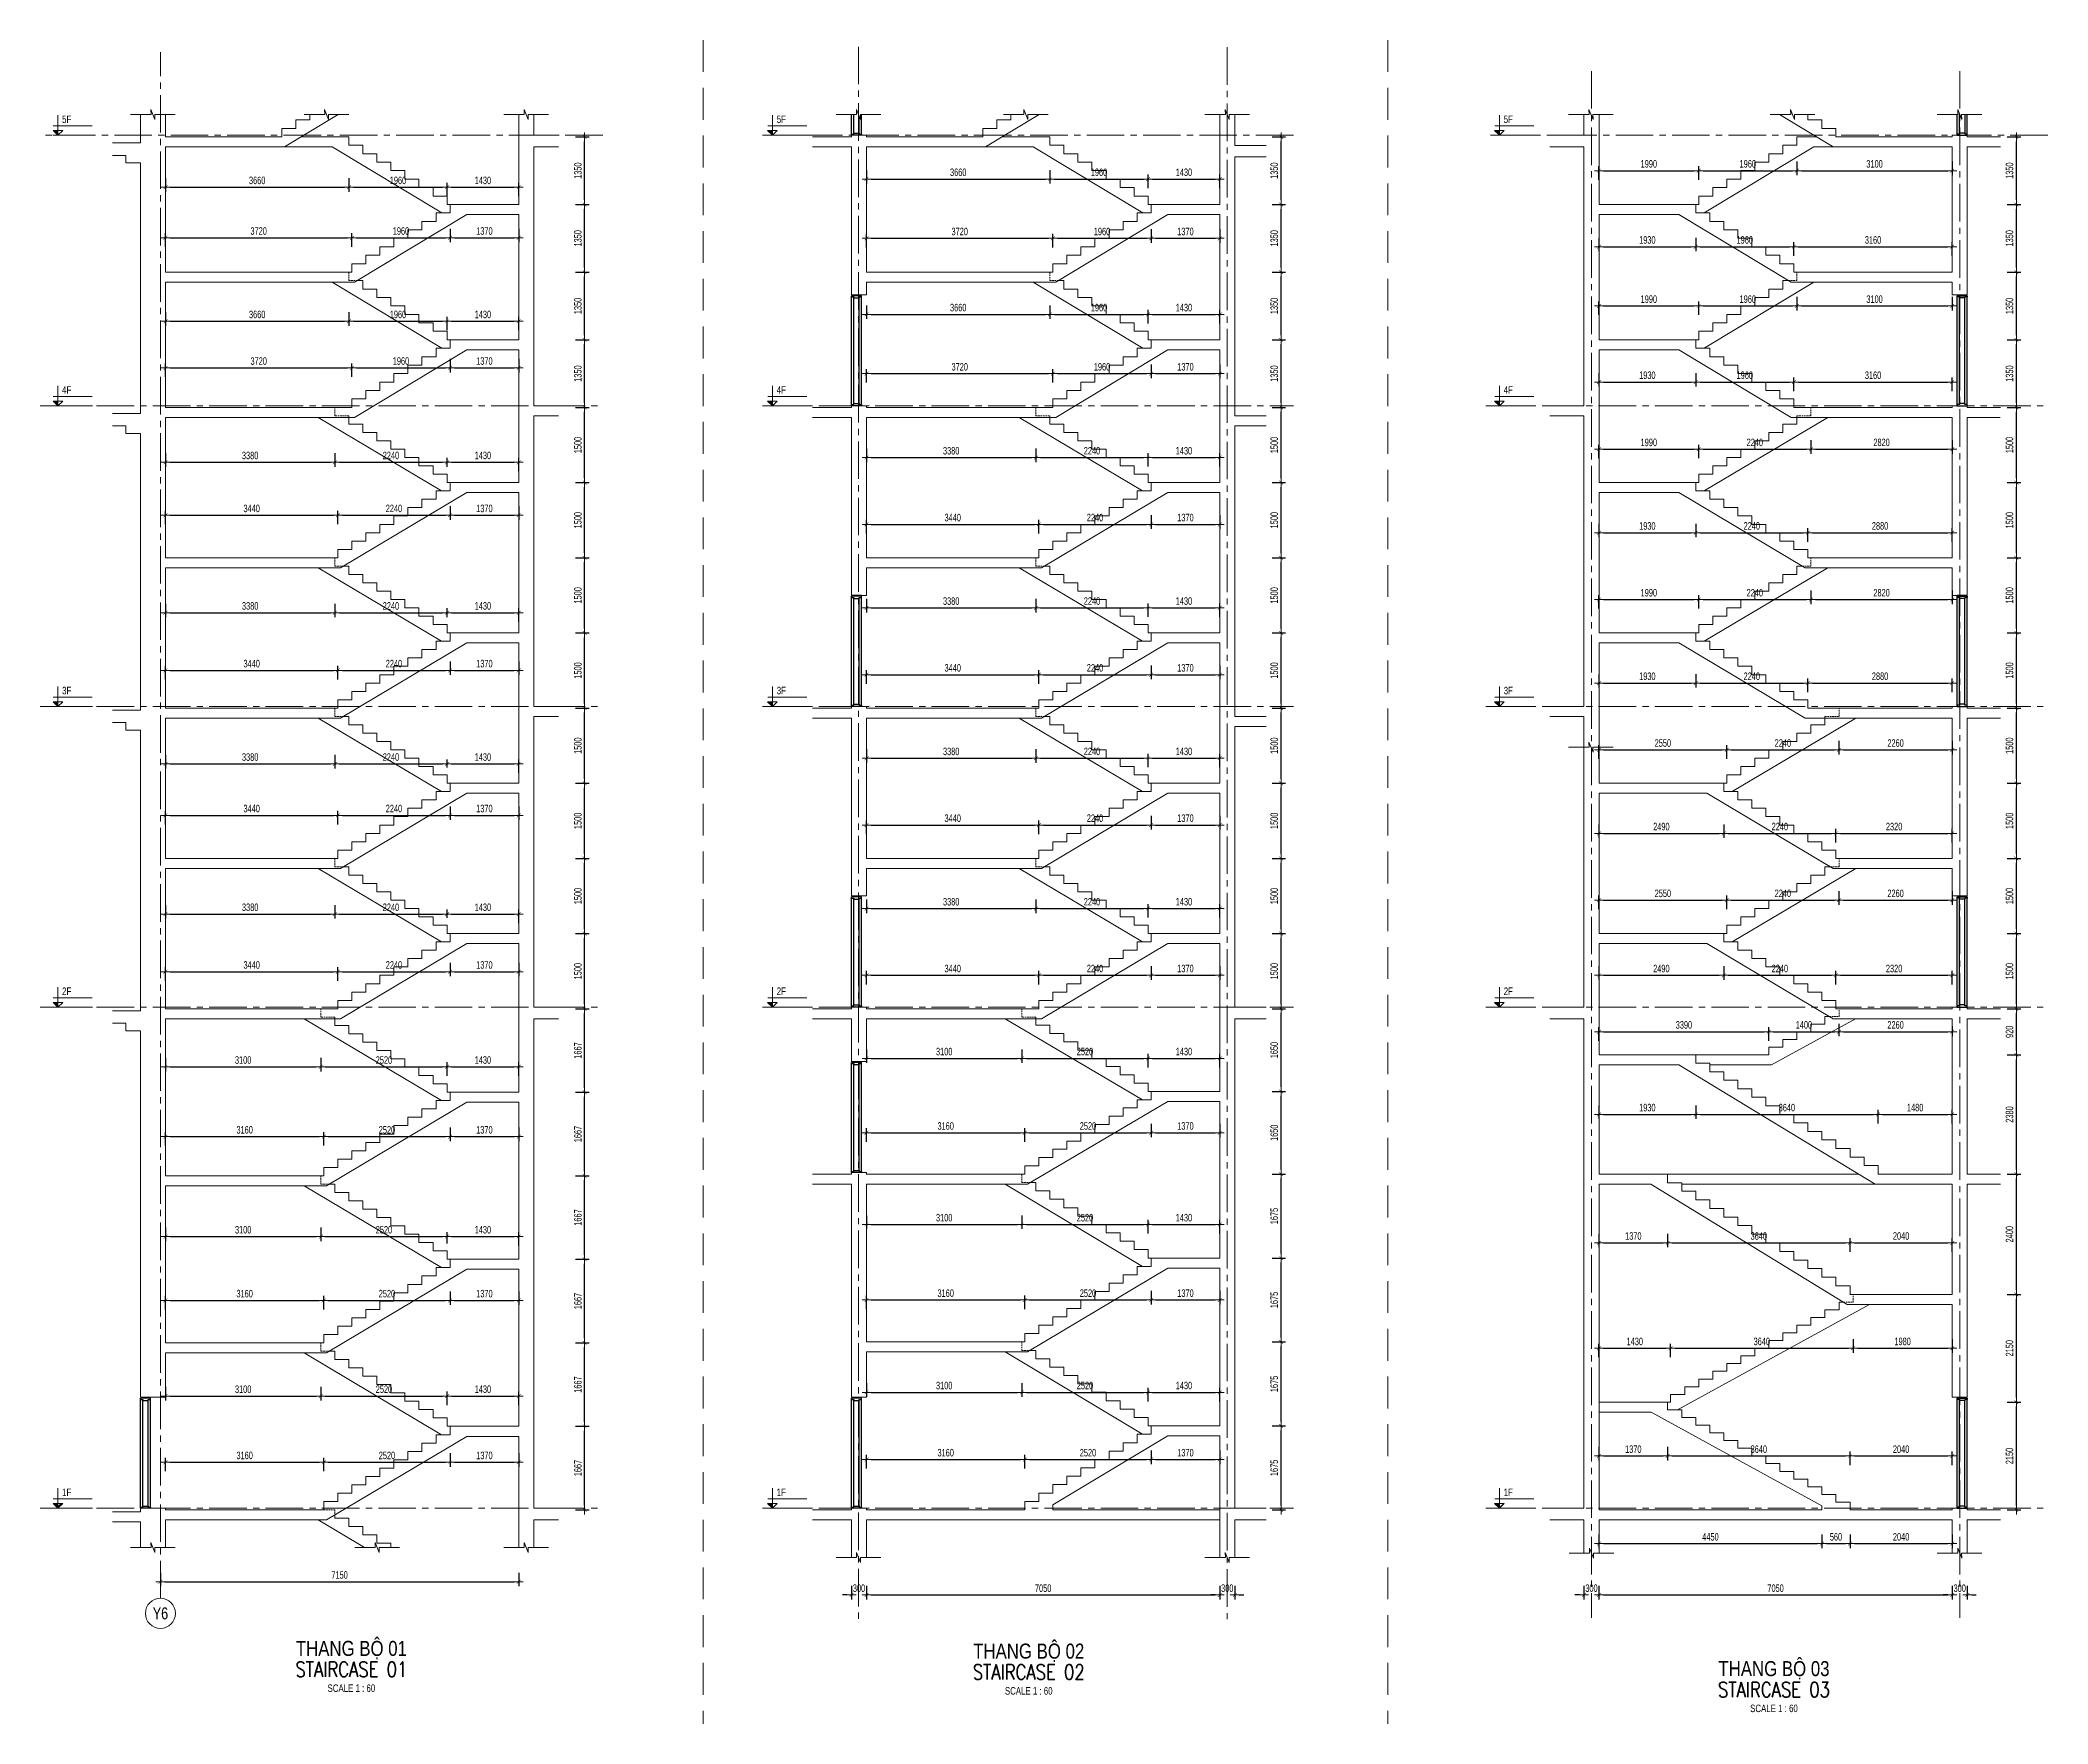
# Model space of a CAD drawing. Header units: millimetres. Extents: x -179076 to 152218, y -28646 to 38481.
# Drawn here: x 11691 to 51763, y -28646 to 4954 of the extents above; entities that cross this region are included whole.
import ezdxf
from ezdxf.enums import TextEntityAlignment as Align

# ---------------------------------------------------------------- set-up
doc = ezdxf.new("R2010")
doc.units = ezdxf.units.MM
doc.linetypes.add('CENTER2', pattern=[1.125, 0.75, -0.125, 0.125, -0.125])
doc.linetypes.add('HIDDEN2', pattern=[4.7625, 3.175, -1.5875])
doc.layers.get('Defpoints').update_dxf_attribs({"color": 151, "lineweight": 9})
doc.layers.add('A-DOOR', color=4, linetype='Continuous')
doc.layers.add('DOOR', color=4, linetype='Continuous')
for name, color, linetype, lineweight in [('NDC_S_ANNO', 7, 'Continuous', 20), ('NDC_S_AXIS', 5, 'CENTER2', 13), ('NDC_S_CONTINUOUS', 3, 'Continuous', 20), ('NDC_S_DIM', 1, 'Continuous', 15), ('NDC_S_ENG TITLE', 3, 'Continuous', 20), ('NDC_S_HIDDEN', 8, 'HIDDEN2', 13), ('NDC_S_SLAB', 2, 'Continuous', 20), ('NDC_S_SYMBOL', 1, 'Continuous', 15), ('NDC_S_TEXT SYMBOL', 7, 'Continuous', 20), ('NDC_S_VN TEXT', 7, 'Continuous', 20), ('NDC_S_VN TITLE', 6, 'Continuous', 35)]:
    doc.layers.add(name, color=color, linetype=linetype, lineweight=lineweight)
doc.styles.add('NDC_ANNO', font='', dxfattribs={"width": 0.8})
doc.styles.add('NDC_DIM', font='', dxfattribs={"width": 0.75})
doc.styles.add('NDC_EN TXT', font='romans.shx', dxfattribs={"width": 0.8})
doc.styles.add('NDC_VIE TXT', font='arial.ttf', dxfattribs={"width": 0.8})
doc.styles.get('NDC_ANNO').set_extended_font_data('Dotum')
doc.styles.get('NDC_DIM').set_extended_font_data('Dotum')
doc.dimstyles.new('NDC_dim_60', dxfattribs={"dimscale": 60, "dimtxt": 2.5, "dimasz": 1.5, "dimexe": 1.5, "dimexo": 2.5, "dimgap": 1, "dimtad": 1, "dimdec": 0, "dimzin": 0, "dimdsep": 46, "dimtxsty": 'NDC_DIM', "dimblk": 'DIMMARK', "dimcen": 0.09, "dimdle": 1.2, "dimclrd": 1, "dimclre": 1, "dimclrt": 3, "dimadec": 0, "dimazin": 0, "dimtfac": 1, "dimtdec": 0, "dimtix": 1, "dimtofl": 0, "dimtmove": 0, "dimatfit": 3, "dimfxl": 3, "dimfxlon": 1, "dimtolj": 1, "dimtzin": 0, "dimarcsym": 0})

msp = doc.modelspace()

# ---------------------------------------------------------------- blocks, each defined once
blk = doc.blocks.new('X-SECTION-2$0$X-SEC-DOO2')
at = {"layer": 'A-DOOR'}
for p, q in [((41976, 101972), (41976, 104172)), ((42021, 102017), (42021, 104127)), ((42131, 102017), (42131, 104127)), ((42176, 101972), (42176, 104172))]:
    blk.add_line(p, q, dxfattribs=at)
for points in [[(41976, 104172), (41976, 104147), (42021, 104147), (42021, 104127), (42131, 104127), (42131, 104147), (42176, 104147), (42176, 104172)], [(41976, 101972), (41976, 101997), (42021, 101997), (42021, 102017), (42131, 102017), (42131, 101997), (42176, 101997), (42176, 101972)]]:
    blk.add_lwpolyline(points, close=True, dxfattribs=at)
at = {"layer": 'Defpoints'}
blk.add_line((41976, 104192), (42176, 104192), dxfattribs=at)
blk = doc.blocks.new('DIMMARK')
at = {"layer": 'NDC_S_DIM', "color": 1}
blk.add_line((-1.5, 0), (1, 0), dxfattribs=at)
at = {"layer": 'NDC_S_DIM', "color": 2, "const_width": 0.1}
blk.add_lwpolyline([(-0.42, -0.42), (0.42, 0.42)], dxfattribs=at)
blk = doc.blocks.new('*D1124')
at = {"layer": 'Defpoints', "color": 0, "transparency": 16777216}
for p in [(14093, -25128), (21243, -25478), (21243, -25811)]:
    blk.add_point(p, dxfattribs=at)
at = {"layer": 'NDC_S_DIM', "color": 1, "lineweight": -2, "transparency": 16777216}
for p, q in [((14093, -25631), (14093, -25901)), ((21243, -25631), (21243, -25901)), ((14183, -25811), (21153, -25811))]:
    blk.add_line(p, q, dxfattribs=at)
at = {"layer": 'NDC_S_DIM', "color": 1, "lineweight": -2, "transparency": 16777216, "xscale": 90, "yscale": 90, "zscale": 90, "rotation": 180}
blk.add_blockref('DIMMARK', (14093, -25811), dxfattribs=at)
at = {"layer": 'NDC_S_DIM', "color": 1, "lineweight": -2, "transparency": 16777216, "xscale": 90, "yscale": 90, "zscale": 90}
blk.add_blockref('DIMMARK', (21243, -25811), dxfattribs=at)
at = {"layer": 'NDC_S_DIM', "color": 3, "transparency": 16777216, "insert": (17668, -25676), "char_height": 150, "attachment_point": 5, "style": 'NDC_DIM'}
blk.add_mtext('\\A1;7150', dxfattribs=at)
blk = doc.blocks.new('*U187')
at = {"layer": 'NDC_S_SYMBOL'}
blk.add_line((0, 5), (0, 9), dxfattribs=at)
blk.add_circle((0, 0), 5, dxfattribs=at)
at = {"layer": 'NDC_S_TEXT SYMBOL', "color": 7, "style": 'NDC_ANNO', "width": 0.8}
blk.add_attdef('GRID', text='', height=4, dxfattribs=at).set_placement((0, 0), align=Align.MIDDLE)
blk = doc.blocks.new('kata_block_CT')
at = {"layer": 'NDC_S_ANNO'}
blk.add_hatch(color=3, dxfattribs=at).paths.add_polyline_path([(0, 1.6), (-1.61, 1.6), (0, 0)])
at = {"layer": 'NDC_S_ANNO', "ltscale": 50}
h = blk.add_hatch(dxfattribs=at)
h.set_pattern_fill('ANSI31', color=256, scale=1.406, style=0)
h.paths.add_polyline_path([(0, 1.6), (0, 0), (1.61, 1.6)])
for p, q in [((11.56, 0), (-1.64, 0)), ((-1.59, 3.14), (11.47, 3.14))]:
    blk.add_line(p, q, dxfattribs=at)
for points in [[(0, 6.69), (0, 0)], [(0, 0), (-1.61, 1.6), (0, 1.6)], [(0, 0), (1.61, 1.6), (0, 1.6)]]:
    blk.add_lwpolyline(points, dxfattribs=at)
at = {"layer": 'NDC_S_ANNO', "color": 8, "ltscale": 50}
blk.add_lwpolyline([(0, 0), (-1.61, 1.6), (0, 1.6)], dxfattribs=at)
at = {"layer": 'NDC_S_TEXT SYMBOL', "color": 3, "style": 'NDC_ANNO', "width": 0.8}
blk.add_attdef('CT', (1.41, 4.07), '', height=2.5, dxfattribs=at)
blk = doc.blocks.new('*D1125')
at = {"layer": 'Defpoints', "color": 0, "transparency": 16777216}
for p in [(17353, -23426), (14193, -24346), (17353, -24209)]:
    blk.add_point(p, dxfattribs=at)
at = {"layer": 'NDC_S_DIM', "color": 1, "lineweight": -2, "transparency": 16777216}
for p, q in [((14193, -23606), (14193, -23336)), ((14283, -23426), (17263, -23426)), ((17353, -23606), (17353, -23336))]:
    blk.add_line(p, q, dxfattribs=at)
at = {"layer": 'NDC_S_DIM', "color": 1, "lineweight": -2, "transparency": 16777216, "xscale": 90, "yscale": 90, "zscale": 90, "rotation": 180}
blk.add_blockref('DIMMARK', (14193, -23426), dxfattribs=at)
at = {"layer": 'NDC_S_DIM', "color": 1, "lineweight": -2, "transparency": 16777216, "xscale": 90, "yscale": 90, "zscale": 90}
blk.add_blockref('DIMMARK', (17353, -23426), dxfattribs=at)
at = {"layer": 'NDC_S_DIM', "color": 3, "transparency": 16777216, "insert": (15773, -23291), "char_height": 150, "attachment_point": 5, "style": 'NDC_DIM'}
blk.add_mtext('\\A1;3160', dxfattribs=at)
blk = doc.blocks.new('*D1126')
at = {"layer": 'Defpoints', "color": 0, "transparency": 16777216}
for p in [(19873, -22876), (19873, -23426), (17353, -24209)]:
    blk.add_point(p, dxfattribs=at)
at = {"layer": 'NDC_S_DIM', "color": 1, "lineweight": -2, "transparency": 16777216}
for p, q in [((17353, -23606), (17353, -23336)), ((17443, -23426), (19783, -23426)), ((19873, -23246), (19873, -23516))]:
    blk.add_line(p, q, dxfattribs=at)
at = {"layer": 'NDC_S_DIM', "color": 1, "lineweight": -2, "transparency": 16777216, "xscale": 90, "yscale": 90, "zscale": 90, "rotation": 180}
blk.add_blockref('DIMMARK', (17353, -23426), dxfattribs=at)
at = {"layer": 'NDC_S_DIM', "color": 1, "lineweight": -2, "transparency": 16777216, "xscale": 90, "yscale": 90, "zscale": 90}
blk.add_blockref('DIMMARK', (19873, -23426), dxfattribs=at)
at = {"layer": 'NDC_S_DIM', "color": 3, "transparency": 16777216, "insert": (18613, -23291), "char_height": 150, "attachment_point": 5, "style": 'NDC_DIM'}
blk.add_mtext('\\A1;2520', dxfattribs=at)
blk = doc.blocks.new('*D1127')
at = {"layer": 'Defpoints', "color": 0, "transparency": 16777216}
for p in [(19873, -22876), (21243, -22909), (21243, -23426)]:
    blk.add_point(p, dxfattribs=at)
at = {"layer": 'NDC_S_DIM', "color": 1, "lineweight": -2, "transparency": 16777216}
for p, q in [((19873, -23246), (19873, -23516)), ((19963, -23426), (21153, -23426)), ((21243, -23246), (21243, -23516))]:
    blk.add_line(p, q, dxfattribs=at)
at = {"layer": 'NDC_S_DIM', "color": 1, "lineweight": -2, "transparency": 16777216, "xscale": 90, "yscale": 90, "zscale": 90, "rotation": 180}
blk.add_blockref('DIMMARK', (19873, -23426), dxfattribs=at)
at = {"layer": 'NDC_S_DIM', "color": 1, "lineweight": -2, "transparency": 16777216, "xscale": 90, "yscale": 90, "zscale": 90}
blk.add_blockref('DIMMARK', (21243, -23426), dxfattribs=at)
at = {"layer": 'NDC_S_DIM', "color": 3, "transparency": 16777216, "insert": (20558, -23291), "char_height": 150, "attachment_point": 5, "style": 'NDC_DIM'}
blk.add_mtext('\\A1;1370', dxfattribs=at)
blk = doc.blocks.new('*D1128')
at = {"layer": 'Defpoints', "color": 0, "transparency": 16777216}
for p in [(17293, -21042), (14193, -21242), (17293, -22104)]:
    blk.add_point(p, dxfattribs=at)
at = {"layer": 'NDC_S_DIM', "color": 1, "lineweight": -2, "transparency": 16777216}
for p, q in [((14193, -21924), (14193, -22194)), ((17293, -21924), (17293, -22194)), ((14283, -22104), (17203, -22104))]:
    blk.add_line(p, q, dxfattribs=at)
at = {"layer": 'NDC_S_DIM', "color": 1, "lineweight": -2, "transparency": 16777216, "xscale": 90, "yscale": 90, "zscale": 90, "rotation": 180}
blk.add_blockref('DIMMARK', (14193, -22104), dxfattribs=at)
at = {"layer": 'NDC_S_DIM', "color": 1, "lineweight": -2, "transparency": 16777216, "xscale": 90, "yscale": 90, "zscale": 90}
blk.add_blockref('DIMMARK', (17293, -22104), dxfattribs=at)
at = {"layer": 'NDC_S_DIM', "color": 3, "transparency": 16777216, "insert": (15743, -21969), "char_height": 150, "attachment_point": 5, "style": 'NDC_DIM'}
blk.add_mtext('\\A1;3100', dxfattribs=at)
blk = doc.blocks.new('*D1129')
at = {"layer": 'Defpoints', "color": 0, "transparency": 16777216}
for p in [(17293, -21042), (19813, -22104), (19813, -22542)]:
    blk.add_point(p, dxfattribs=at)
at = {"layer": 'NDC_S_DIM', "color": 1, "lineweight": -2, "transparency": 16777216}
for p, q in [((17293, -21924), (17293, -22194)), ((19813, -22284), (19813, -22014)), ((17383, -22104), (19723, -22104))]:
    blk.add_line(p, q, dxfattribs=at)
at = {"layer": 'NDC_S_DIM', "color": 1, "lineweight": -2, "transparency": 16777216, "xscale": 90, "yscale": 90, "zscale": 90, "rotation": 180}
blk.add_blockref('DIMMARK', (17293, -22104), dxfattribs=at)
at = {"layer": 'NDC_S_DIM', "color": 1, "lineweight": -2, "transparency": 16777216, "xscale": 90, "yscale": 90, "zscale": 90}
blk.add_blockref('DIMMARK', (19813, -22104), dxfattribs=at)
at = {"layer": 'NDC_S_DIM', "color": 3, "transparency": 16777216, "insert": (18553, -21969), "char_height": 150, "attachment_point": 5, "style": 'NDC_DIM'}
blk.add_mtext('\\A1;2520', dxfattribs=at)
blk = doc.blocks.new('*D1130')
at = {"layer": 'Defpoints', "color": 0, "transparency": 16777216}
for p in [(21243, -22104), (19813, -22542), (21243, -22709)]:
    blk.add_point(p, dxfattribs=at)
at = {"layer": 'NDC_S_DIM', "color": 1, "lineweight": -2, "transparency": 16777216}
for p, q in [((19813, -22284), (19813, -22014)), ((21243, -22284), (21243, -22014)), ((19903, -22104), (21153, -22104))]:
    blk.add_line(p, q, dxfattribs=at)
at = {"layer": 'NDC_S_DIM', "color": 1, "lineweight": -2, "transparency": 16777216, "xscale": 90, "yscale": 90, "zscale": 90, "rotation": 180}
blk.add_blockref('DIMMARK', (19813, -22104), dxfattribs=at)
at = {"layer": 'NDC_S_DIM', "color": 1, "lineweight": -2, "transparency": 16777216, "xscale": 90, "yscale": 90, "zscale": 90}
blk.add_blockref('DIMMARK', (21243, -22104), dxfattribs=at)
at = {"layer": 'NDC_S_DIM', "color": 3, "transparency": 16777216, "insert": (20528, -21969), "char_height": 150, "attachment_point": 5, "style": 'NDC_DIM'}
blk.add_mtext('\\A1;1430', dxfattribs=at)
blk = doc.blocks.new('*D1131')
at = {"layer": 'Defpoints', "color": 0, "transparency": 16777216}
for p in [(17353, -20197), (14193, -21042), (17353, -20876)]:
    blk.add_point(p, dxfattribs=at)
at = {"layer": 'NDC_S_DIM', "color": 1, "lineweight": -2, "transparency": 16777216}
for p, q in [((14193, -20377), (14193, -20107)), ((14283, -20197), (17263, -20197)), ((17353, -20377), (17353, -20107))]:
    blk.add_line(p, q, dxfattribs=at)
at = {"layer": 'NDC_S_DIM', "color": 1, "lineweight": -2, "transparency": 16777216, "xscale": 90, "yscale": 90, "zscale": 90, "rotation": 180}
blk.add_blockref('DIMMARK', (14193, -20197), dxfattribs=at)
at = {"layer": 'NDC_S_DIM', "color": 1, "lineweight": -2, "transparency": 16777216, "xscale": 90, "yscale": 90, "zscale": 90}
blk.add_blockref('DIMMARK', (17353, -20197), dxfattribs=at)
at = {"layer": 'NDC_S_DIM', "color": 3, "transparency": 16777216, "insert": (15773, -20062), "char_height": 150, "attachment_point": 5, "style": 'NDC_DIM'}
blk.add_mtext('\\A1;3160', dxfattribs=at)
blk = doc.blocks.new('*D1132')
at = {"layer": 'Defpoints', "color": 0, "transparency": 16777216}
for p in [(19873, -19542), (19873, -20197), (17353, -20876)]:
    blk.add_point(p, dxfattribs=at)
at = {"layer": 'NDC_S_DIM', "color": 1, "lineweight": -2, "transparency": 16777216}
for p, q in [((19873, -20017), (19873, -20287)), ((17353, -20377), (17353, -20107)), ((17443, -20197), (19783, -20197))]:
    blk.add_line(p, q, dxfattribs=at)
at = {"layer": 'NDC_S_DIM', "color": 1, "lineweight": -2, "transparency": 16777216, "xscale": 90, "yscale": 90, "zscale": 90, "rotation": 180}
blk.add_blockref('DIMMARK', (17353, -20197), dxfattribs=at)
at = {"layer": 'NDC_S_DIM', "color": 1, "lineweight": -2, "transparency": 16777216, "xscale": 90, "yscale": 90, "zscale": 90}
blk.add_blockref('DIMMARK', (19873, -20197), dxfattribs=at)
at = {"layer": 'NDC_S_DIM', "color": 3, "transparency": 16777216, "insert": (18613, -20062), "char_height": 150, "attachment_point": 5, "style": 'NDC_DIM'}
blk.add_mtext('\\A1;2520', dxfattribs=at)
blk = doc.blocks.new('*D1133')
at = {"layer": 'Defpoints', "color": 0, "transparency": 16777216}
for p in [(19873, -19542), (21243, -19576), (21243, -20197)]:
    blk.add_point(p, dxfattribs=at)
at = {"layer": 'NDC_S_DIM', "color": 1, "lineweight": -2, "transparency": 16777216}
for p, q in [((19873, -20017), (19873, -20287)), ((21243, -20017), (21243, -20287)), ((19963, -20197), (21153, -20197))]:
    blk.add_line(p, q, dxfattribs=at)
at = {"layer": 'NDC_S_DIM', "color": 1, "lineweight": -2, "transparency": 16777216, "xscale": 90, "yscale": 90, "zscale": 90, "rotation": 180}
blk.add_blockref('DIMMARK', (19873, -20197), dxfattribs=at)
at = {"layer": 'NDC_S_DIM', "color": 1, "lineweight": -2, "transparency": 16777216, "xscale": 90, "yscale": 90, "zscale": 90}
blk.add_blockref('DIMMARK', (21243, -20197), dxfattribs=at)
at = {"layer": 'NDC_S_DIM', "color": 3, "transparency": 16777216, "insert": (20558, -20062), "char_height": 150, "attachment_point": 5, "style": 'NDC_DIM'}
blk.add_mtext('\\A1;1370', dxfattribs=at)
blk = doc.blocks.new('*D1134')
at = {"layer": 'Defpoints', "color": 0, "transparency": 16777216}
for p in [(14193, -17909), (17293, -17709), (17293, -18922)]:
    blk.add_point(p, dxfattribs=at)
at = {"layer": 'NDC_S_DIM', "color": 1, "lineweight": -2, "transparency": 16777216}
for p, q in [((14193, -18742), (14193, -19012)), ((17293, -18742), (17293, -19012)), ((14283, -18922), (17203, -18922))]:
    blk.add_line(p, q, dxfattribs=at)
at = {"layer": 'NDC_S_DIM', "color": 1, "lineweight": -2, "transparency": 16777216, "xscale": 90, "yscale": 90, "zscale": 90, "rotation": 180}
blk.add_blockref('DIMMARK', (14193, -18922), dxfattribs=at)
at = {"layer": 'NDC_S_DIM', "color": 1, "lineweight": -2, "transparency": 16777216, "xscale": 90, "yscale": 90, "zscale": 90}
blk.add_blockref('DIMMARK', (17293, -18922), dxfattribs=at)
at = {"layer": 'NDC_S_DIM', "color": 3, "transparency": 16777216, "insert": (15743, -18787), "char_height": 150, "attachment_point": 5, "style": 'NDC_DIM'}
blk.add_mtext('\\A1;3100', dxfattribs=at)
blk = doc.blocks.new('*D1135')
at = {"layer": 'Defpoints', "color": 0, "transparency": 16777216}
for p in [(17293, -17709), (19813, -18922), (19813, -19209)]:
    blk.add_point(p, dxfattribs=at)
at = {"layer": 'NDC_S_DIM', "color": 1, "lineweight": -2, "transparency": 16777216}
for p, q in [((17293, -18742), (17293, -19012)), ((19813, -19059), (19813, -18832)), ((17383, -18922), (19723, -18922))]:
    blk.add_line(p, q, dxfattribs=at)
at = {"layer": 'NDC_S_DIM', "color": 1, "lineweight": -2, "transparency": 16777216, "xscale": 90, "yscale": 90, "zscale": 90, "rotation": 180}
blk.add_blockref('DIMMARK', (17293, -18922), dxfattribs=at)
at = {"layer": 'NDC_S_DIM', "color": 1, "lineweight": -2, "transparency": 16777216, "xscale": 90, "yscale": 90, "zscale": 90}
blk.add_blockref('DIMMARK', (19813, -18922), dxfattribs=at)
at = {"layer": 'NDC_S_DIM', "color": 3, "transparency": 16777216, "insert": (18553, -18787), "char_height": 150, "attachment_point": 5, "style": 'NDC_DIM'}
blk.add_mtext('\\A1;2520', dxfattribs=at)
blk = doc.blocks.new('*D1136')
at = {"layer": 'Defpoints', "color": 0, "transparency": 16777216}
for p in [(19813, -19209), (21243, -18922), (21243, -19376)]:
    blk.add_point(p, dxfattribs=at)
at = {"layer": 'NDC_S_DIM', "color": 1, "lineweight": -2, "transparency": 16777216}
for p, q in [((19813, -19059), (19813, -18832)), ((21243, -19102), (21243, -18832)), ((19903, -18922), (21153, -18922))]:
    blk.add_line(p, q, dxfattribs=at)
at = {"layer": 'NDC_S_DIM', "color": 1, "lineweight": -2, "transparency": 16777216, "xscale": 90, "yscale": 90, "zscale": 90, "rotation": 180}
blk.add_blockref('DIMMARK', (19813, -18922), dxfattribs=at)
at = {"layer": 'NDC_S_DIM', "color": 1, "lineweight": -2, "transparency": 16777216, "xscale": 90, "yscale": 90, "zscale": 90}
blk.add_blockref('DIMMARK', (21243, -18922), dxfattribs=at)
at = {"layer": 'NDC_S_DIM', "color": 3, "transparency": 16777216, "insert": (20528, -18787), "char_height": 150, "attachment_point": 5, "style": 'NDC_DIM'}
blk.add_mtext('\\A1;1430', dxfattribs=at)
blk = doc.blocks.new('*D1137')
at = {"layer": 'Defpoints', "color": 0, "transparency": 16777216}
for p in [(17353, -16928), (17353, -17542), (14193, -17709)]:
    blk.add_point(p, dxfattribs=at)
at = {"layer": 'NDC_S_DIM', "color": 1, "lineweight": -2, "transparency": 16777216}
for p, q in [((14193, -17108), (14193, -16838)), ((14283, -16928), (17263, -16928)), ((17353, -17108), (17353, -16838))]:
    blk.add_line(p, q, dxfattribs=at)
at = {"layer": 'NDC_S_DIM', "color": 1, "lineweight": -2, "transparency": 16777216, "xscale": 90, "yscale": 90, "zscale": 90, "rotation": 180}
blk.add_blockref('DIMMARK', (14193, -16928), dxfattribs=at)
at = {"layer": 'NDC_S_DIM', "color": 1, "lineweight": -2, "transparency": 16777216, "xscale": 90, "yscale": 90, "zscale": 90}
blk.add_blockref('DIMMARK', (17353, -16928), dxfattribs=at)
at = {"layer": 'NDC_S_DIM', "color": 3, "transparency": 16777216, "insert": (15773, -16793), "char_height": 150, "attachment_point": 5, "style": 'NDC_DIM'}
blk.add_mtext('\\A1;3160', dxfattribs=at)
blk = doc.blocks.new('*D1138')
at = {"layer": 'Defpoints', "color": 0, "transparency": 16777216}
for p in [(19873, -16209), (19873, -16928), (17353, -17542)]:
    blk.add_point(p, dxfattribs=at)
at = {"layer": 'NDC_S_DIM', "color": 1, "lineweight": -2, "transparency": 16777216}
for p, q in [((19873, -16748), (19873, -17018)), ((17353, -17108), (17353, -16838)), ((17443, -16928), (19783, -16928))]:
    blk.add_line(p, q, dxfattribs=at)
at = {"layer": 'NDC_S_DIM', "color": 1, "lineweight": -2, "transparency": 16777216, "xscale": 90, "yscale": 90, "zscale": 90, "rotation": 180}
blk.add_blockref('DIMMARK', (17353, -16928), dxfattribs=at)
at = {"layer": 'NDC_S_DIM', "color": 1, "lineweight": -2, "transparency": 16777216, "xscale": 90, "yscale": 90, "zscale": 90}
blk.add_blockref('DIMMARK', (19873, -16928), dxfattribs=at)
at = {"layer": 'NDC_S_DIM', "color": 3, "transparency": 16777216, "insert": (18613, -16793), "char_height": 150, "attachment_point": 5, "style": 'NDC_DIM'}
blk.add_mtext('\\A1;2520', dxfattribs=at)
blk = doc.blocks.new('*D1139')
at = {"layer": 'Defpoints', "color": 0, "transparency": 16777216}
for p in [(19873, -16209), (21243, -16242), (21243, -16928)]:
    blk.add_point(p, dxfattribs=at)
at = {"layer": 'NDC_S_DIM', "color": 1, "lineweight": -2, "transparency": 16777216}
for p, q in [((19873, -16748), (19873, -17018)), ((21243, -16748), (21243, -17018)), ((19963, -16928), (21153, -16928))]:
    blk.add_line(p, q, dxfattribs=at)
at = {"layer": 'NDC_S_DIM', "color": 1, "lineweight": -2, "transparency": 16777216, "xscale": 90, "yscale": 90, "zscale": 90, "rotation": 180}
blk.add_blockref('DIMMARK', (19873, -16928), dxfattribs=at)
at = {"layer": 'NDC_S_DIM', "color": 1, "lineweight": -2, "transparency": 16777216, "xscale": 90, "yscale": 90, "zscale": 90}
blk.add_blockref('DIMMARK', (21243, -16928), dxfattribs=at)
at = {"layer": 'NDC_S_DIM', "color": 3, "transparency": 16777216, "insert": (20558, -16793), "char_height": 150, "attachment_point": 5, "style": 'NDC_DIM'}
blk.add_mtext('\\A1;1370', dxfattribs=at)
blk = doc.blocks.new('*D1140')
at = {"layer": 'Defpoints', "color": 0, "transparency": 16777216}
for p in [(17293, -14376), (14193, -14576), (17293, -15535)]:
    blk.add_point(p, dxfattribs=at)
at = {"layer": 'NDC_S_DIM', "color": 1, "lineweight": -2, "transparency": 16777216}
for p, q in [((14193, -15355), (14193, -15625)), ((14283, -15535), (17203, -15535)), ((17293, -15355), (17293, -15625))]:
    blk.add_line(p, q, dxfattribs=at)
at = {"layer": 'NDC_S_DIM', "color": 1, "lineweight": -2, "transparency": 16777216, "xscale": 90, "yscale": 90, "zscale": 90, "rotation": 180}
blk.add_blockref('DIMMARK', (14193, -15535), dxfattribs=at)
at = {"layer": 'NDC_S_DIM', "color": 1, "lineweight": -2, "transparency": 16777216, "xscale": 90, "yscale": 90, "zscale": 90}
blk.add_blockref('DIMMARK', (17293, -15535), dxfattribs=at)
at = {"layer": 'NDC_S_DIM', "color": 3, "transparency": 16777216, "insert": (15743, -15400), "char_height": 150, "attachment_point": 5, "style": 'NDC_DIM'}
blk.add_mtext('\\A1;3100', dxfattribs=at)
blk = doc.blocks.new('*D1141')
at = {"layer": 'Defpoints', "color": 0, "transparency": 16777216}
for p in [(17293, -14376), (19813, -15535), (19813, -15876)]:
    blk.add_point(p, dxfattribs=at)
at = {"layer": 'NDC_S_DIM', "color": 1, "lineweight": -2, "transparency": 16777216}
for p, q in [((17293, -15355), (17293, -15625)), ((17383, -15535), (19723, -15535)), ((19813, -15715), (19813, -15445))]:
    blk.add_line(p, q, dxfattribs=at)
at = {"layer": 'NDC_S_DIM', "color": 1, "lineweight": -2, "transparency": 16777216, "xscale": 90, "yscale": 90, "zscale": 90, "rotation": 180}
blk.add_blockref('DIMMARK', (17293, -15535), dxfattribs=at)
at = {"layer": 'NDC_S_DIM', "color": 1, "lineweight": -2, "transparency": 16777216, "xscale": 90, "yscale": 90, "zscale": 90}
blk.add_blockref('DIMMARK', (19813, -15535), dxfattribs=at)
at = {"layer": 'NDC_S_DIM', "color": 3, "transparency": 16777216, "insert": (18553, -15400), "char_height": 150, "attachment_point": 5, "style": 'NDC_DIM'}
blk.add_mtext('\\A1;2520', dxfattribs=at)
blk = doc.blocks.new('*D1142')
at = {"layer": 'Defpoints', "color": 0, "transparency": 16777216}
for p in [(21243, -15535), (19813, -15876), (21243, -15876)]:
    blk.add_point(p, dxfattribs=at)
at = {"layer": 'NDC_S_DIM', "color": 1, "lineweight": -2, "transparency": 16777216}
for p, q in [((19813, -15715), (19813, -15445)), ((19903, -15535), (21153, -15535)), ((21243, -15715), (21243, -15445))]:
    blk.add_line(p, q, dxfattribs=at)
at = {"layer": 'NDC_S_DIM', "color": 1, "lineweight": -2, "transparency": 16777216, "xscale": 90, "yscale": 90, "zscale": 90, "rotation": 180}
blk.add_blockref('DIMMARK', (19813, -15535), dxfattribs=at)
at = {"layer": 'NDC_S_DIM', "color": 1, "lineweight": -2, "transparency": 16777216, "xscale": 90, "yscale": 90, "zscale": 90}
blk.add_blockref('DIMMARK', (21243, -15535), dxfattribs=at)
at = {"layer": 'NDC_S_DIM', "color": 3, "transparency": 16777216, "insert": (20528, -15400), "char_height": 150, "attachment_point": 5, "style": 'NDC_DIM'}
blk.add_mtext('\\A1;1430', dxfattribs=at)
blk = doc.blocks.new('*D1143')
at = {"layer": 'Defpoints', "color": 0, "transparency": 16777216}
for p in [(17633, -13638), (14193, -14376), (17633, -14376)]:
    blk.add_point(p, dxfattribs=at)
at = {"layer": 'NDC_S_DIM', "color": 1, "lineweight": -2, "transparency": 16777216}
for p, q in [((14193, -13818), (14193, -13548)), ((17633, -13818), (17633, -13548)), ((14283, -13638), (17543, -13638))]:
    blk.add_line(p, q, dxfattribs=at)
at = {"layer": 'NDC_S_DIM', "color": 1, "lineweight": -2, "transparency": 16777216, "xscale": 90, "yscale": 90, "zscale": 90, "rotation": 180}
blk.add_blockref('DIMMARK', (14193, -13638), dxfattribs=at)
at = {"layer": 'NDC_S_DIM', "color": 1, "lineweight": -2, "transparency": 16777216, "xscale": 90, "yscale": 90, "zscale": 90}
blk.add_blockref('DIMMARK', (17633, -13638), dxfattribs=at)
at = {"layer": 'NDC_S_DIM', "color": 3, "transparency": 16777216, "insert": (15913, -13503), "char_height": 150, "attachment_point": 5, "style": 'NDC_DIM'}
blk.add_mtext('\\A1;3440', dxfattribs=at)
blk = doc.blocks.new('*D1144')
at = {"layer": 'Defpoints', "color": 0, "transparency": 16777216}
for p in [(19873, -13042), (19873, -13638), (17633, -14376)]:
    blk.add_point(p, dxfattribs=at)
at = {"layer": 'NDC_S_DIM', "color": 1, "lineweight": -2, "transparency": 16777216}
for p, q in [((17633, -13818), (17633, -13548)), ((19873, -13458), (19873, -13728)), ((17723, -13638), (19783, -13638))]:
    blk.add_line(p, q, dxfattribs=at)
at = {"layer": 'NDC_S_DIM', "color": 1, "lineweight": -2, "transparency": 16777216, "xscale": 90, "yscale": 90, "zscale": 90, "rotation": 180}
blk.add_blockref('DIMMARK', (17633, -13638), dxfattribs=at)
at = {"layer": 'NDC_S_DIM', "color": 1, "lineweight": -2, "transparency": 16777216, "xscale": 90, "yscale": 90, "zscale": 90}
blk.add_blockref('DIMMARK', (19873, -13638), dxfattribs=at)
at = {"layer": 'NDC_S_DIM', "color": 3, "transparency": 16777216, "insert": (18753, -13503), "char_height": 150, "attachment_point": 5, "style": 'NDC_DIM'}
blk.add_mtext('\\A1;2240', dxfattribs=at)
blk = doc.blocks.new('*D1145')
at = {"layer": 'Defpoints', "color": 0, "transparency": 16777216}
for p in [(19873, -13042), (21243, -13076), (21243, -13638)]:
    blk.add_point(p, dxfattribs=at)
at = {"layer": 'NDC_S_DIM', "color": 1, "lineweight": -2, "transparency": 16777216}
for p, q in [((19873, -13458), (19873, -13728)), ((21243, -13458), (21243, -13728)), ((19963, -13638), (21153, -13638))]:
    blk.add_line(p, q, dxfattribs=at)
at = {"layer": 'NDC_S_DIM', "color": 1, "lineweight": -2, "transparency": 16777216, "xscale": 90, "yscale": 90, "zscale": 90, "rotation": 180}
blk.add_blockref('DIMMARK', (19873, -13638), dxfattribs=at)
at = {"layer": 'NDC_S_DIM', "color": 1, "lineweight": -2, "transparency": 16777216, "xscale": 90, "yscale": 90, "zscale": 90}
blk.add_blockref('DIMMARK', (21243, -13638), dxfattribs=at)
at = {"layer": 'NDC_S_DIM', "color": 3, "transparency": 16777216, "insert": (20558, -13503), "char_height": 150, "attachment_point": 5, "style": 'NDC_DIM'}
blk.add_mtext('\\A1;1370', dxfattribs=at)
blk = doc.blocks.new('*D1146')
at = {"layer": 'Defpoints', "color": 0, "transparency": 16777216}
for p in [(14193, -11576), (17573, -11542), (17573, -12487)]:
    blk.add_point(p, dxfattribs=at)
at = {"layer": 'NDC_S_DIM', "color": 1, "lineweight": -2, "transparency": 16777216}
for p, q in [((14193, -12307), (14193, -12577)), ((17573, -12307), (17573, -12577)), ((14283, -12487), (17483, -12487))]:
    blk.add_line(p, q, dxfattribs=at)
at = {"layer": 'NDC_S_DIM', "color": 1, "lineweight": -2, "transparency": 16777216, "xscale": 90, "yscale": 90, "zscale": 90, "rotation": 180}
blk.add_blockref('DIMMARK', (14193, -12487), dxfattribs=at)
at = {"layer": 'NDC_S_DIM', "color": 1, "lineweight": -2, "transparency": 16777216, "xscale": 90, "yscale": 90, "zscale": 90}
blk.add_blockref('DIMMARK', (17573, -12487), dxfattribs=at)
at = {"layer": 'NDC_S_DIM', "color": 3, "transparency": 16777216, "insert": (15883, -12352), "char_height": 150, "attachment_point": 5, "style": 'NDC_DIM'}
blk.add_mtext('\\A1;3380', dxfattribs=at)
blk = doc.blocks.new('*D1147')
at = {"layer": 'Defpoints', "color": 0, "transparency": 16777216}
for p in [(17573, -11542), (19813, -12487), (19813, -12709)]:
    blk.add_point(p, dxfattribs=at)
at = {"layer": 'NDC_S_DIM', "color": 1, "lineweight": -2, "transparency": 16777216}
for p, q in [((17573, -12307), (17573, -12577)), ((19813, -12559), (19813, -12397)), ((17663, -12487), (19723, -12487))]:
    blk.add_line(p, q, dxfattribs=at)
at = {"layer": 'NDC_S_DIM', "color": 1, "lineweight": -2, "transparency": 16777216, "xscale": 90, "yscale": 90, "zscale": 90, "rotation": 180}
blk.add_blockref('DIMMARK', (17573, -12487), dxfattribs=at)
at = {"layer": 'NDC_S_DIM', "color": 1, "lineweight": -2, "transparency": 16777216, "xscale": 90, "yscale": 90, "zscale": 90}
blk.add_blockref('DIMMARK', (19813, -12487), dxfattribs=at)
at = {"layer": 'NDC_S_DIM', "color": 3, "transparency": 16777216, "insert": (18693, -12352), "char_height": 150, "attachment_point": 5, "style": 'NDC_DIM'}
blk.add_mtext('\\A1;2240', dxfattribs=at)
blk = doc.blocks.new('*D1148')
at = {"layer": 'Defpoints', "color": 0, "transparency": 16777216}
for p in [(19813, -12709), (21243, -12487), (21243, -12876)]:
    blk.add_point(p, dxfattribs=at)
at = {"layer": 'NDC_S_DIM', "color": 1, "lineweight": -2, "transparency": 16777216}
for p, q in [((19813, -12559), (19813, -12397)), ((21243, -12667), (21243, -12397)), ((19903, -12487), (21153, -12487))]:
    blk.add_line(p, q, dxfattribs=at)
at = {"layer": 'NDC_S_DIM', "color": 1, "lineweight": -2, "transparency": 16777216, "xscale": 90, "yscale": 90, "zscale": 90, "rotation": 180}
blk.add_blockref('DIMMARK', (19813, -12487), dxfattribs=at)
at = {"layer": 'NDC_S_DIM', "color": 1, "lineweight": -2, "transparency": 16777216, "xscale": 90, "yscale": 90, "zscale": 90}
blk.add_blockref('DIMMARK', (21243, -12487), dxfattribs=at)
at = {"layer": 'NDC_S_DIM', "color": 3, "transparency": 16777216, "insert": (20528, -12352), "char_height": 150, "attachment_point": 5, "style": 'NDC_DIM'}
blk.add_mtext('\\A1;1430', dxfattribs=at)
blk = doc.blocks.new('*D1149')
at = {"layer": 'Defpoints', "color": 0, "transparency": 16777216}
for p in [(17633, -10517), (17633, -11209), (14193, -11376)]:
    blk.add_point(p, dxfattribs=at)
at = {"layer": 'NDC_S_DIM', "color": 1, "lineweight": -2, "transparency": 16777216}
for p, q in [((14193, -10697), (14193, -10427)), ((14283, -10517), (17543, -10517)), ((17633, -10697), (17633, -10427))]:
    blk.add_line(p, q, dxfattribs=at)
at = {"layer": 'NDC_S_DIM', "color": 1, "lineweight": -2, "transparency": 16777216, "xscale": 90, "yscale": 90, "zscale": 90, "rotation": 180}
blk.add_blockref('DIMMARK', (14193, -10517), dxfattribs=at)
at = {"layer": 'NDC_S_DIM', "color": 1, "lineweight": -2, "transparency": 16777216, "xscale": 90, "yscale": 90, "zscale": 90}
blk.add_blockref('DIMMARK', (17633, -10517), dxfattribs=at)
at = {"layer": 'NDC_S_DIM', "color": 3, "transparency": 16777216, "insert": (15913, -10381), "char_height": 150, "attachment_point": 5, "style": 'NDC_DIM'}
blk.add_mtext('\\A1;3440', dxfattribs=at)
blk = doc.blocks.new('*D1150')
at = {"layer": 'Defpoints', "color": 0, "transparency": 16777216}
for p in [(19873, -10042), (19873, -10517), (17633, -11209)]:
    blk.add_point(p, dxfattribs=at)
at = {"layer": 'NDC_S_DIM', "color": 1, "lineweight": -2, "transparency": 16777216}
for p, q in [((19873, -10337), (19873, -10607)), ((17633, -10697), (17633, -10427)), ((17723, -10517), (19783, -10517))]:
    blk.add_line(p, q, dxfattribs=at)
at = {"layer": 'NDC_S_DIM', "color": 1, "lineweight": -2, "transparency": 16777216, "xscale": 90, "yscale": 90, "zscale": 90, "rotation": 180}
blk.add_blockref('DIMMARK', (17633, -10517), dxfattribs=at)
at = {"layer": 'NDC_S_DIM', "color": 1, "lineweight": -2, "transparency": 16777216, "xscale": 90, "yscale": 90, "zscale": 90}
blk.add_blockref('DIMMARK', (19873, -10517), dxfattribs=at)
at = {"layer": 'NDC_S_DIM', "color": 3, "transparency": 16777216, "insert": (18753, -10381), "char_height": 150, "attachment_point": 5, "style": 'NDC_DIM'}
blk.add_mtext('\\A1;2240', dxfattribs=at)
blk = doc.blocks.new('*D1151')
at = {"layer": 'Defpoints', "color": 0, "transparency": 16777216}
for p in [(19873, -10042), (21243, -10076), (21243, -10517)]:
    blk.add_point(p, dxfattribs=at)
at = {"layer": 'NDC_S_DIM', "color": 1, "lineweight": -2, "transparency": 16777216}
for p, q in [((19873, -10337), (19873, -10607)), ((21243, -10337), (21243, -10607)), ((19963, -10517), (21153, -10517))]:
    blk.add_line(p, q, dxfattribs=at)
at = {"layer": 'NDC_S_DIM', "color": 1, "lineweight": -2, "transparency": 16777216, "xscale": 90, "yscale": 90, "zscale": 90, "rotation": 180}
blk.add_blockref('DIMMARK', (19873, -10517), dxfattribs=at)
at = {"layer": 'NDC_S_DIM', "color": 1, "lineweight": -2, "transparency": 16777216, "xscale": 90, "yscale": 90, "zscale": 90}
blk.add_blockref('DIMMARK', (21243, -10517), dxfattribs=at)
at = {"layer": 'NDC_S_DIM', "color": 3, "transparency": 16777216, "insert": (20558, -10381), "char_height": 150, "attachment_point": 5, "style": 'NDC_DIM'}
blk.add_mtext('\\A1;1370', dxfattribs=at)
blk = doc.blocks.new('*D1152')
at = {"layer": 'Defpoints', "color": 0, "transparency": 16777216}
for p in [(14193, -8376), (17573, -8376), (17573, -9489)]:
    blk.add_point(p, dxfattribs=at)
at = {"layer": 'NDC_S_DIM', "color": 1, "lineweight": -2, "transparency": 16777216}
for p, q in [((14193, -9309), (14193, -9579)), ((14283, -9489), (17483, -9489)), ((17573, -9309), (17573, -9579))]:
    blk.add_line(p, q, dxfattribs=at)
at = {"layer": 'NDC_S_DIM', "color": 1, "lineweight": -2, "transparency": 16777216, "xscale": 90, "yscale": 90, "zscale": 90, "rotation": 180}
blk.add_blockref('DIMMARK', (14193, -9489), dxfattribs=at)
at = {"layer": 'NDC_S_DIM', "color": 1, "lineweight": -2, "transparency": 16777216, "xscale": 90, "yscale": 90, "zscale": 90}
blk.add_blockref('DIMMARK', (17573, -9489), dxfattribs=at)
at = {"layer": 'NDC_S_DIM', "color": 3, "transparency": 16777216, "insert": (15883, -9354), "char_height": 150, "attachment_point": 5, "style": 'NDC_DIM'}
blk.add_mtext('\\A1;3380', dxfattribs=at)
blk = doc.blocks.new('*D1153')
at = {"layer": 'Defpoints', "color": 0, "transparency": 16777216}
for p in [(17573, -8376), (19813, -9489), (19813, -9709)]:
    blk.add_point(p, dxfattribs=at)
at = {"layer": 'NDC_S_DIM', "color": 1, "lineweight": -2, "transparency": 16777216}
for p, q in [((17573, -9309), (17573, -9579)), ((17663, -9489), (19723, -9489)), ((19813, -9559), (19813, -9399))]:
    blk.add_line(p, q, dxfattribs=at)
at = {"layer": 'NDC_S_DIM', "color": 1, "lineweight": -2, "transparency": 16777216, "xscale": 90, "yscale": 90, "zscale": 90, "rotation": 180}
blk.add_blockref('DIMMARK', (17573, -9489), dxfattribs=at)
at = {"layer": 'NDC_S_DIM', "color": 1, "lineweight": -2, "transparency": 16777216, "xscale": 90, "yscale": 90, "zscale": 90}
blk.add_blockref('DIMMARK', (19813, -9489), dxfattribs=at)
at = {"layer": 'NDC_S_DIM', "color": 3, "transparency": 16777216, "insert": (18693, -9354), "char_height": 150, "attachment_point": 5, "style": 'NDC_DIM'}
blk.add_mtext('\\A1;2240', dxfattribs=at)
blk = doc.blocks.new('*D1154')
at = {"layer": 'Defpoints', "color": 0, "transparency": 16777216}
for p in [(21243, -9489), (19813, -9709), (21243, -9876)]:
    blk.add_point(p, dxfattribs=at)
at = {"layer": 'NDC_S_DIM', "color": 1, "lineweight": -2, "transparency": 16777216}
for p, q in [((19813, -9559), (19813, -9399)), ((19903, -9489), (21153, -9489)), ((21243, -9669), (21243, -9399))]:
    blk.add_line(p, q, dxfattribs=at)
at = {"layer": 'NDC_S_DIM', "color": 1, "lineweight": -2, "transparency": 16777216, "xscale": 90, "yscale": 90, "zscale": 90, "rotation": 180}
blk.add_blockref('DIMMARK', (19813, -9489), dxfattribs=at)
at = {"layer": 'NDC_S_DIM', "color": 1, "lineweight": -2, "transparency": 16777216, "xscale": 90, "yscale": 90, "zscale": 90}
blk.add_blockref('DIMMARK', (21243, -9489), dxfattribs=at)
at = {"layer": 'NDC_S_DIM', "color": 3, "transparency": 16777216, "insert": (20528, -9354), "char_height": 150, "attachment_point": 5, "style": 'NDC_DIM'}
blk.add_mtext('\\A1;1430', dxfattribs=at)
blk = doc.blocks.new('*D1155')
at = {"layer": 'Defpoints', "color": 0, "transparency": 16777216}
for p in [(17633, -7624), (14193, -8376), (17633, -8376)]:
    blk.add_point(p, dxfattribs=at)
at = {"layer": 'NDC_S_DIM', "color": 1, "lineweight": -2, "transparency": 16777216}
for p, q in [((14193, -7804), (14193, -7534)), ((17633, -7804), (17633, -7534)), ((14283, -7624), (17543, -7624))]:
    blk.add_line(p, q, dxfattribs=at)
at = {"layer": 'NDC_S_DIM', "color": 1, "lineweight": -2, "transparency": 16777216, "xscale": 90, "yscale": 90, "zscale": 90, "rotation": 180}
blk.add_blockref('DIMMARK', (14193, -7624), dxfattribs=at)
at = {"layer": 'NDC_S_DIM', "color": 1, "lineweight": -2, "transparency": 16777216, "xscale": 90, "yscale": 90, "zscale": 90}
blk.add_blockref('DIMMARK', (17633, -7624), dxfattribs=at)
at = {"layer": 'NDC_S_DIM', "color": 3, "transparency": 16777216, "insert": (15913, -7489), "char_height": 150, "attachment_point": 5, "style": 'NDC_DIM'}
blk.add_mtext('\\A1;3440', dxfattribs=at)
blk = doc.blocks.new('*D1156')
at = {"layer": 'Defpoints', "color": 0, "transparency": 16777216}
for p in [(19873, -7042), (19873, -7624), (17633, -8376)]:
    blk.add_point(p, dxfattribs=at)
at = {"layer": 'NDC_S_DIM', "color": 1, "lineweight": -2, "transparency": 16777216}
for p, q in [((17633, -7804), (17633, -7534)), ((19873, -7444), (19873, -7714)), ((17723, -7624), (19783, -7624))]:
    blk.add_line(p, q, dxfattribs=at)
at = {"layer": 'NDC_S_DIM', "color": 1, "lineweight": -2, "transparency": 16777216, "xscale": 90, "yscale": 90, "zscale": 90, "rotation": 180}
blk.add_blockref('DIMMARK', (17633, -7624), dxfattribs=at)
at = {"layer": 'NDC_S_DIM', "color": 1, "lineweight": -2, "transparency": 16777216, "xscale": 90, "yscale": 90, "zscale": 90}
blk.add_blockref('DIMMARK', (19873, -7624), dxfattribs=at)
at = {"layer": 'NDC_S_DIM', "color": 3, "transparency": 16777216, "insert": (18753, -7489), "char_height": 150, "attachment_point": 5, "style": 'NDC_DIM'}
blk.add_mtext('\\A1;2240', dxfattribs=at)
blk = doc.blocks.new('*D1157')
at = {"layer": 'Defpoints', "color": 0, "transparency": 16777216}
for p in [(19873, -7042), (21243, -7076), (21243, -7624)]:
    blk.add_point(p, dxfattribs=at)
at = {"layer": 'NDC_S_DIM', "color": 1, "lineweight": -2, "transparency": 16777216}
for p, q in [((19873, -7444), (19873, -7714)), ((21243, -7444), (21243, -7714)), ((19963, -7624), (21153, -7624))]:
    blk.add_line(p, q, dxfattribs=at)
at = {"layer": 'NDC_S_DIM', "color": 1, "lineweight": -2, "transparency": 16777216, "xscale": 90, "yscale": 90, "zscale": 90, "rotation": 180}
blk.add_blockref('DIMMARK', (19873, -7624), dxfattribs=at)
at = {"layer": 'NDC_S_DIM', "color": 1, "lineweight": -2, "transparency": 16777216, "xscale": 90, "yscale": 90, "zscale": 90}
blk.add_blockref('DIMMARK', (21243, -7624), dxfattribs=at)
at = {"layer": 'NDC_S_DIM', "color": 3, "transparency": 16777216, "insert": (20558, -7489), "char_height": 150, "attachment_point": 5, "style": 'NDC_DIM'}
blk.add_mtext('\\A1;1370', dxfattribs=at)
blk = doc.blocks.new('*D1158')
at = {"layer": 'Defpoints', "color": 0, "transparency": 16777216}
for p in [(14193, -5376), (17573, -5376), (17573, -6473)]:
    blk.add_point(p, dxfattribs=at)
at = {"layer": 'NDC_S_DIM', "color": 1, "lineweight": -2, "transparency": 16777216}
for p, q in [((14193, -6293), (14193, -6563)), ((17573, -6293), (17573, -6563)), ((14283, -6473), (17483, -6473))]:
    blk.add_line(p, q, dxfattribs=at)
at = {"layer": 'NDC_S_DIM', "color": 1, "lineweight": -2, "transparency": 16777216, "xscale": 90, "yscale": 90, "zscale": 90, "rotation": 180}
blk.add_blockref('DIMMARK', (14193, -6473), dxfattribs=at)
at = {"layer": 'NDC_S_DIM', "color": 1, "lineweight": -2, "transparency": 16777216, "xscale": 90, "yscale": 90, "zscale": 90}
blk.add_blockref('DIMMARK', (17573, -6473), dxfattribs=at)
at = {"layer": 'NDC_S_DIM', "color": 3, "transparency": 16777216, "insert": (15883, -6338), "char_height": 150, "attachment_point": 5, "style": 'NDC_DIM'}
blk.add_mtext('\\A1;3380', dxfattribs=at)
blk = doc.blocks.new('*D1159')
at = {"layer": 'Defpoints', "color": 0, "transparency": 16777216}
for p in [(17573, -5376), (19813, -6473), (19813, -6709)]:
    blk.add_point(p, dxfattribs=at)
at = {"layer": 'NDC_S_DIM', "color": 1, "lineweight": -2, "transparency": 16777216}
for p, q in [((17573, -6293), (17573, -6563)), ((19813, -6559), (19813, -6383)), ((17663, -6473), (19723, -6473))]:
    blk.add_line(p, q, dxfattribs=at)
at = {"layer": 'NDC_S_DIM', "color": 1, "lineweight": -2, "transparency": 16777216, "xscale": 90, "yscale": 90, "zscale": 90, "rotation": 180}
blk.add_blockref('DIMMARK', (17573, -6473), dxfattribs=at)
at = {"layer": 'NDC_S_DIM', "color": 1, "lineweight": -2, "transparency": 16777216, "xscale": 90, "yscale": 90, "zscale": 90}
blk.add_blockref('DIMMARK', (19813, -6473), dxfattribs=at)
at = {"layer": 'NDC_S_DIM', "color": 3, "transparency": 16777216, "insert": (18693, -6338), "char_height": 150, "attachment_point": 5, "style": 'NDC_DIM'}
blk.add_mtext('\\A1;2240', dxfattribs=at)
blk = doc.blocks.new('*D1160')
at = {"layer": 'Defpoints', "color": 0, "transparency": 16777216}
for p in [(19813, -6709), (21243, -6473), (21243, -6876)]:
    blk.add_point(p, dxfattribs=at)
at = {"layer": 'NDC_S_DIM', "color": 1, "lineweight": -2, "transparency": 16777216}
for p, q in [((19813, -6559), (19813, -6383)), ((21243, -6653), (21243, -6383)), ((19903, -6473), (21153, -6473))]:
    blk.add_line(p, q, dxfattribs=at)
at = {"layer": 'NDC_S_DIM', "color": 1, "lineweight": -2, "transparency": 16777216, "xscale": 90, "yscale": 90, "zscale": 90, "rotation": 180}
blk.add_blockref('DIMMARK', (19813, -6473), dxfattribs=at)
at = {"layer": 'NDC_S_DIM', "color": 1, "lineweight": -2, "transparency": 16777216, "xscale": 90, "yscale": 90, "zscale": 90}
blk.add_blockref('DIMMARK', (21243, -6473), dxfattribs=at)
at = {"layer": 'NDC_S_DIM', "color": 3, "transparency": 16777216, "insert": (20528, -6338), "char_height": 150, "attachment_point": 5, "style": 'NDC_DIM'}
blk.add_mtext('\\A1;1430', dxfattribs=at)
blk = doc.blocks.new('*D1161')
at = {"layer": 'Defpoints', "color": 0, "transparency": 16777216}
for p in [(17633, -4527), (17633, -5209), (14193, -5376)]:
    blk.add_point(p, dxfattribs=at)
at = {"layer": 'NDC_S_DIM', "color": 1, "lineweight": -2, "transparency": 16777216}
for p, q in [((14193, -4707), (14193, -4437)), ((14283, -4527), (17543, -4527)), ((17633, -4707), (17633, -4437))]:
    blk.add_line(p, q, dxfattribs=at)
at = {"layer": 'NDC_S_DIM', "color": 1, "lineweight": -2, "transparency": 16777216, "xscale": 90, "yscale": 90, "zscale": 90, "rotation": 180}
blk.add_blockref('DIMMARK', (14193, -4527), dxfattribs=at)
at = {"layer": 'NDC_S_DIM', "color": 1, "lineweight": -2, "transparency": 16777216, "xscale": 90, "yscale": 90, "zscale": 90}
blk.add_blockref('DIMMARK', (17633, -4527), dxfattribs=at)
at = {"layer": 'NDC_S_DIM', "color": 3, "transparency": 16777216, "insert": (15913, -4392), "char_height": 150, "attachment_point": 5, "style": 'NDC_DIM'}
blk.add_mtext('\\A1;3440', dxfattribs=at)
blk = doc.blocks.new('*D1162')
at = {"layer": 'Defpoints', "color": 0, "transparency": 16777216}
for p in [(19873, -4042), (19873, -4527), (17633, -5209)]:
    blk.add_point(p, dxfattribs=at)
at = {"layer": 'NDC_S_DIM', "color": 1, "lineweight": -2, "transparency": 16777216}
for p, q in [((19873, -4347), (19873, -4617)), ((17633, -4707), (17633, -4437)), ((17723, -4527), (19783, -4527))]:
    blk.add_line(p, q, dxfattribs=at)
at = {"layer": 'NDC_S_DIM', "color": 1, "lineweight": -2, "transparency": 16777216, "xscale": 90, "yscale": 90, "zscale": 90, "rotation": 180}
blk.add_blockref('DIMMARK', (17633, -4527), dxfattribs=at)
at = {"layer": 'NDC_S_DIM', "color": 1, "lineweight": -2, "transparency": 16777216, "xscale": 90, "yscale": 90, "zscale": 90}
blk.add_blockref('DIMMARK', (19873, -4527), dxfattribs=at)
at = {"layer": 'NDC_S_DIM', "color": 3, "transparency": 16777216, "insert": (18753, -4392), "char_height": 150, "attachment_point": 5, "style": 'NDC_DIM'}
blk.add_mtext('\\A1;2240', dxfattribs=at)
blk = doc.blocks.new('*D1163')
at = {"layer": 'Defpoints', "color": 0, "transparency": 16777216}
for p in [(19873, -4042), (21243, -4076), (21243, -4527)]:
    blk.add_point(p, dxfattribs=at)
at = {"layer": 'NDC_S_DIM', "color": 1, "lineweight": -2, "transparency": 16777216}
for p, q in [((19873, -4347), (19873, -4617)), ((21243, -4347), (21243, -4617)), ((19963, -4527), (21153, -4527))]:
    blk.add_line(p, q, dxfattribs=at)
at = {"layer": 'NDC_S_DIM', "color": 1, "lineweight": -2, "transparency": 16777216, "xscale": 90, "yscale": 90, "zscale": 90, "rotation": 180}
blk.add_blockref('DIMMARK', (19873, -4527), dxfattribs=at)
at = {"layer": 'NDC_S_DIM', "color": 1, "lineweight": -2, "transparency": 16777216, "xscale": 90, "yscale": 90, "zscale": 90}
blk.add_blockref('DIMMARK', (21243, -4527), dxfattribs=at)
at = {"layer": 'NDC_S_DIM', "color": 3, "transparency": 16777216, "insert": (20558, -4392), "char_height": 150, "attachment_point": 5, "style": 'NDC_DIM'}
blk.add_mtext('\\A1;1370', dxfattribs=at)
blk = doc.blocks.new('*D1164')
at = {"layer": 'Defpoints', "color": 0, "transparency": 16777216}
for p in [(17573, -2376), (14192, -2576), (17573, -3471)]:
    blk.add_point(p, dxfattribs=at)
at = {"layer": 'NDC_S_DIM', "color": 1, "lineweight": -2, "transparency": 16777216}
for p, q in [((14192, -3291), (14192, -3561)), ((14282, -3471), (17483, -3471)), ((17573, -3291), (17573, -3561))]:
    blk.add_line(p, q, dxfattribs=at)
at = {"layer": 'NDC_S_DIM', "color": 1, "lineweight": -2, "transparency": 16777216, "xscale": 90, "yscale": 90, "zscale": 90, "rotation": 180}
blk.add_blockref('DIMMARK', (14192, -3471), dxfattribs=at)
at = {"layer": 'NDC_S_DIM', "color": 1, "lineweight": -2, "transparency": 16777216, "xscale": 90, "yscale": 90, "zscale": 90}
blk.add_blockref('DIMMARK', (17573, -3471), dxfattribs=at)
at = {"layer": 'NDC_S_DIM', "color": 3, "transparency": 16777216, "insert": (15882, -3335), "char_height": 150, "attachment_point": 5, "style": 'NDC_DIM'}
blk.add_mtext('\\A1;3380', dxfattribs=at)
blk = doc.blocks.new('*D1165')
at = {"layer": 'Defpoints', "color": 0, "transparency": 16777216}
for p in [(17573, -2376), (19813, -3471), (19813, -3709)]:
    blk.add_point(p, dxfattribs=at)
at = {"layer": 'NDC_S_DIM', "color": 1, "lineweight": -2, "transparency": 16777216}
for p, q in [((17573, -3291), (17573, -3561)), ((17663, -3471), (19723, -3471)), ((19813, -3559), (19813, -3381))]:
    blk.add_line(p, q, dxfattribs=at)
at = {"layer": 'NDC_S_DIM', "color": 1, "lineweight": -2, "transparency": 16777216, "xscale": 90, "yscale": 90, "zscale": 90, "rotation": 180}
blk.add_blockref('DIMMARK', (17573, -3471), dxfattribs=at)
at = {"layer": 'NDC_S_DIM', "color": 1, "lineweight": -2, "transparency": 16777216, "xscale": 90, "yscale": 90, "zscale": 90}
blk.add_blockref('DIMMARK', (19813, -3471), dxfattribs=at)
at = {"layer": 'NDC_S_DIM', "color": 3, "transparency": 16777216, "insert": (18693, -3335), "char_height": 150, "attachment_point": 5, "style": 'NDC_DIM'}
blk.add_mtext('\\A1;2240', dxfattribs=at)
blk = doc.blocks.new('*D1166')
at = {"layer": 'Defpoints', "color": 0, "transparency": 16777216}
for p in [(21243, -3471), (19813, -3709), (21243, -3876)]:
    blk.add_point(p, dxfattribs=at)
at = {"layer": 'NDC_S_DIM', "color": 1, "lineweight": -2, "transparency": 16777216}
for p, q in [((19813, -3559), (19813, -3381)), ((19903, -3471), (21153, -3471)), ((21243, -3651), (21243, -3381))]:
    blk.add_line(p, q, dxfattribs=at)
at = {"layer": 'NDC_S_DIM', "color": 1, "lineweight": -2, "transparency": 16777216, "xscale": 90, "yscale": 90, "zscale": 90, "rotation": 180}
blk.add_blockref('DIMMARK', (19813, -3471), dxfattribs=at)
at = {"layer": 'NDC_S_DIM', "color": 1, "lineweight": -2, "transparency": 16777216, "xscale": 90, "yscale": 90, "zscale": 90}
blk.add_blockref('DIMMARK', (21243, -3471), dxfattribs=at)
at = {"layer": 'NDC_S_DIM', "color": 3, "transparency": 16777216, "insert": (20528, -3335), "char_height": 150, "attachment_point": 5, "style": 'NDC_DIM'}
blk.add_mtext('\\A1;1430', dxfattribs=at)
blk = doc.blocks.new('*D1167')
at = {"layer": 'Defpoints', "color": 0, "transparency": 16777216}
for p in [(17913, -1586), (14193, -2376), (17913, -2346)]:
    blk.add_point(p, dxfattribs=at)
at = {"layer": 'NDC_S_DIM', "color": 1, "lineweight": -2, "transparency": 16777216}
for p, q in [((14193, -1766), (14193, -1496)), ((14283, -1586), (17823, -1586)), ((17913, -1766), (17913, -1496))]:
    blk.add_line(p, q, dxfattribs=at)
at = {"layer": 'NDC_S_DIM', "color": 1, "lineweight": -2, "transparency": 16777216, "xscale": 90, "yscale": 90, "zscale": 90, "rotation": 180}
blk.add_blockref('DIMMARK', (14193, -1586), dxfattribs=at)
at = {"layer": 'NDC_S_DIM', "color": 1, "lineweight": -2, "transparency": 16777216, "xscale": 90, "yscale": 90, "zscale": 90}
blk.add_blockref('DIMMARK', (17913, -1586), dxfattribs=at)
at = {"layer": 'NDC_S_DIM', "color": 3, "transparency": 16777216, "insert": (16053, -1451), "char_height": 150, "attachment_point": 5, "style": 'NDC_DIM'}
blk.add_mtext('\\A1;3720', dxfattribs=at)
blk = doc.blocks.new('*D1168')
at = {"layer": 'Defpoints', "color": 0, "transparency": 16777216}
for p in [(19873, -1194), (19873, -1586), (17913, -2346)]:
    blk.add_point(p, dxfattribs=at)
at = {"layer": 'NDC_S_DIM', "color": 1, "lineweight": -2, "transparency": 16777216}
for p, q in [((17913, -1766), (17913, -1496)), ((18003, -1586), (19783, -1586)), ((19873, -1406), (19873, -1676))]:
    blk.add_line(p, q, dxfattribs=at)
at = {"layer": 'NDC_S_DIM', "color": 1, "lineweight": -2, "transparency": 16777216, "xscale": 90, "yscale": 90, "zscale": 90, "rotation": 180}
blk.add_blockref('DIMMARK', (17913, -1586), dxfattribs=at)
at = {"layer": 'NDC_S_DIM', "color": 1, "lineweight": -2, "transparency": 16777216, "xscale": 90, "yscale": 90, "zscale": 90}
blk.add_blockref('DIMMARK', (19873, -1586), dxfattribs=at)
at = {"layer": 'NDC_S_DIM', "color": 3, "transparency": 16777216, "insert": (18893, -1451), "char_height": 150, "attachment_point": 5, "style": 'NDC_DIM'}
blk.add_mtext('\\A1;1960', dxfattribs=at)
blk = doc.blocks.new('*D1169')
at = {"layer": 'Defpoints', "color": 0, "transparency": 16777216}
for p in [(19873, -1194), (21243, -1226), (21243, -1586)]:
    blk.add_point(p, dxfattribs=at)
at = {"layer": 'NDC_S_DIM', "color": 1, "lineweight": -2, "transparency": 16777216}
for p, q in [((19873, -1406), (19873, -1676)), ((19963, -1586), (21153, -1586)), ((21243, -1406), (21243, -1676))]:
    blk.add_line(p, q, dxfattribs=at)
at = {"layer": 'NDC_S_DIM', "color": 1, "lineweight": -2, "transparency": 16777216, "xscale": 90, "yscale": 90, "zscale": 90, "rotation": 180}
blk.add_blockref('DIMMARK', (19873, -1586), dxfattribs=at)
at = {"layer": 'NDC_S_DIM', "color": 1, "lineweight": -2, "transparency": 16777216, "xscale": 90, "yscale": 90, "zscale": 90}
blk.add_blockref('DIMMARK', (21243, -1586), dxfattribs=at)
at = {"layer": 'NDC_S_DIM', "color": 3, "transparency": 16777216, "insert": (20558, -1451), "char_height": 150, "attachment_point": 5, "style": 'NDC_DIM'}
blk.add_mtext('\\A1;1370', dxfattribs=at)
blk = doc.blocks.new('*D1170')
at = {"layer": 'Defpoints', "color": 0, "transparency": 16777216}
for p in [(14193, 124), (17853, 324), (17853, -656)]:
    blk.add_point(p, dxfattribs=at)
at = {"layer": 'NDC_S_DIM', "color": 1, "lineweight": -2, "transparency": 16777216}
for p, q in [((14193, -476), (14193, -746)), ((14283, -656), (17763, -656)), ((17853, -476), (17853, -746))]:
    blk.add_line(p, q, dxfattribs=at)
at = {"layer": 'NDC_S_DIM', "color": 1, "lineweight": -2, "transparency": 16777216, "xscale": 90, "yscale": 90, "zscale": 90, "rotation": 180}
blk.add_blockref('DIMMARK', (14193, -656), dxfattribs=at)
at = {"layer": 'NDC_S_DIM', "color": 1, "lineweight": -2, "transparency": 16777216, "xscale": 90, "yscale": 90, "zscale": 90}
blk.add_blockref('DIMMARK', (17853, -656), dxfattribs=at)
at = {"layer": 'NDC_S_DIM', "color": 3, "transparency": 16777216, "insert": (16023, -521), "char_height": 150, "attachment_point": 5, "style": 'NDC_DIM'}
blk.add_mtext('\\A1;3660', dxfattribs=at)
blk = doc.blocks.new('*D1171')
at = {"layer": 'Defpoints', "color": 0, "transparency": 16777216}
for p in [(17853, 324), (19813, -656), (19813, -1026)]:
    blk.add_point(p, dxfattribs=at)
at = {"layer": 'NDC_S_DIM', "color": 1, "lineweight": -2, "transparency": 16777216}
for p, q in [((17853, -476), (17853, -746)), ((17943, -656), (19723, -656)), ((19813, -836), (19813, -566))]:
    blk.add_line(p, q, dxfattribs=at)
at = {"layer": 'NDC_S_DIM', "color": 1, "lineweight": -2, "transparency": 16777216, "xscale": 90, "yscale": 90, "zscale": 90, "rotation": 180}
blk.add_blockref('DIMMARK', (17853, -656), dxfattribs=at)
at = {"layer": 'NDC_S_DIM', "color": 1, "lineweight": -2, "transparency": 16777216, "xscale": 90, "yscale": 90, "zscale": 90}
blk.add_blockref('DIMMARK', (19813, -656), dxfattribs=at)
at = {"layer": 'NDC_S_DIM', "color": 3, "transparency": 16777216, "insert": (18833, -521), "char_height": 150, "attachment_point": 5, "style": 'NDC_DIM'}
blk.add_mtext('\\A1;1960', dxfattribs=at)
blk = doc.blocks.new('*D1172')
at = {"layer": 'Defpoints', "color": 0, "transparency": 16777216}
for p in [(21243, -656), (19813, -1026), (21243, -1026)]:
    blk.add_point(p, dxfattribs=at)
at = {"layer": 'NDC_S_DIM', "color": 1, "lineweight": -2, "transparency": 16777216}
for p, q in [((19813, -836), (19813, -566)), ((19903, -656), (21153, -656)), ((21243, -836), (21243, -566))]:
    blk.add_line(p, q, dxfattribs=at)
at = {"layer": 'NDC_S_DIM', "color": 1, "lineweight": -2, "transparency": 16777216, "xscale": 90, "yscale": 90, "zscale": 90, "rotation": 180}
blk.add_blockref('DIMMARK', (19813, -656), dxfattribs=at)
at = {"layer": 'NDC_S_DIM', "color": 1, "lineweight": -2, "transparency": 16777216, "xscale": 90, "yscale": 90, "zscale": 90}
blk.add_blockref('DIMMARK', (21243, -656), dxfattribs=at)
at = {"layer": 'NDC_S_DIM', "color": 3, "transparency": 16777216, "insert": (20528, -521), "char_height": 150, "attachment_point": 5, "style": 'NDC_DIM'}
blk.add_mtext('\\A1;1430', dxfattribs=at)
blk = doc.blocks.new('*D1173')
at = {"layer": 'Defpoints', "color": 0, "transparency": 16777216}
for p in [(17913, 1009), (14192, 324), (17913, 324)]:
    blk.add_point(p, dxfattribs=at)
at = {"layer": 'NDC_S_DIM', "color": 1, "lineweight": -2, "transparency": 16777216}
for p, q in [((14192, 829), (14192, 1099)), ((14282, 1009), (17823, 1009)), ((17913, 829), (17913, 1099))]:
    blk.add_line(p, q, dxfattribs=at)
at = {"layer": 'NDC_S_DIM', "color": 1, "lineweight": -2, "transparency": 16777216, "xscale": 90, "yscale": 90, "zscale": 90, "rotation": 180}
blk.add_blockref('DIMMARK', (14192, 1009), dxfattribs=at)
at = {"layer": 'NDC_S_DIM', "color": 1, "lineweight": -2, "transparency": 16777216, "xscale": 90, "yscale": 90, "zscale": 90}
blk.add_blockref('DIMMARK', (17913, 1009), dxfattribs=at)
at = {"layer": 'NDC_S_DIM', "color": 3, "transparency": 16777216, "insert": (16052, 1144), "char_height": 150, "attachment_point": 5, "style": 'NDC_DIM'}
blk.add_mtext('\\A1;3720', dxfattribs=at)
blk = doc.blocks.new('*D1174')
at = {"layer": 'Defpoints', "color": 0, "transparency": 16777216}
for p in [(19873, 1506), (19873, 1009), (17913, 324)]:
    blk.add_point(p, dxfattribs=at)
at = {"layer": 'NDC_S_DIM', "color": 1, "lineweight": -2, "transparency": 16777216}
for p, q in [((17913, 829), (17913, 1099)), ((18003, 1009), (19783, 1009)), ((19873, 1189), (19873, 919))]:
    blk.add_line(p, q, dxfattribs=at)
at = {"layer": 'NDC_S_DIM', "color": 1, "lineweight": -2, "transparency": 16777216, "xscale": 90, "yscale": 90, "zscale": 90, "rotation": 180}
blk.add_blockref('DIMMARK', (17913, 1009), dxfattribs=at)
at = {"layer": 'NDC_S_DIM', "color": 1, "lineweight": -2, "transparency": 16777216, "xscale": 90, "yscale": 90, "zscale": 90}
blk.add_blockref('DIMMARK', (19873, 1009), dxfattribs=at)
at = {"layer": 'NDC_S_DIM', "color": 3, "transparency": 16777216, "insert": (18893, 1144), "char_height": 150, "attachment_point": 5, "style": 'NDC_DIM'}
blk.add_mtext('\\A1;1960', dxfattribs=at)
blk = doc.blocks.new('*D1175')
at = {"layer": 'Defpoints', "color": 0, "transparency": 16777216}
for p in [(19873, 1506), (21243, 1474), (21243, 1009)]:
    blk.add_point(p, dxfattribs=at)
at = {"layer": 'NDC_S_DIM', "color": 1, "lineweight": -2, "transparency": 16777216}
for p, q in [((19873, 1189), (19873, 919)), ((19963, 1009), (21153, 1009)), ((21243, 1189), (21243, 919))]:
    blk.add_line(p, q, dxfattribs=at)
at = {"layer": 'NDC_S_DIM', "color": 1, "lineweight": -2, "transparency": 16777216, "xscale": 90, "yscale": 90, "zscale": 90, "rotation": 180}
blk.add_blockref('DIMMARK', (19873, 1009), dxfattribs=at)
at = {"layer": 'NDC_S_DIM', "color": 1, "lineweight": -2, "transparency": 16777216, "xscale": 90, "yscale": 90, "zscale": 90}
blk.add_blockref('DIMMARK', (21243, 1009), dxfattribs=at)
at = {"layer": 'NDC_S_DIM', "color": 3, "transparency": 16777216, "insert": (20558, 1144), "char_height": 150, "attachment_point": 5, "style": 'NDC_DIM'}
blk.add_mtext('\\A1;1370', dxfattribs=at)
blk = doc.blocks.new('*D1176')
at = {"layer": 'Defpoints', "color": 0, "transparency": 16777216}
for p in [(14193, 2824), (17853, 3024), (17853, 2019)]:
    blk.add_point(p, dxfattribs=at)
at = {"layer": 'NDC_S_DIM', "color": 1, "lineweight": -2, "transparency": 16777216}
for p, q in [((14193, 2199), (14193, 1929)), ((14283, 2019), (17763, 2019)), ((17853, 2199), (17853, 1929))]:
    blk.add_line(p, q, dxfattribs=at)
at = {"layer": 'NDC_S_DIM', "color": 1, "lineweight": -2, "transparency": 16777216, "xscale": 90, "yscale": 90, "zscale": 90, "rotation": 180}
blk.add_blockref('DIMMARK', (14193, 2019), dxfattribs=at)
at = {"layer": 'NDC_S_DIM', "color": 1, "lineweight": -2, "transparency": 16777216, "xscale": 90, "yscale": 90, "zscale": 90}
blk.add_blockref('DIMMARK', (17853, 2019), dxfattribs=at)
at = {"layer": 'NDC_S_DIM', "color": 3, "transparency": 16777216, "insert": (16023, 2154), "char_height": 150, "attachment_point": 5, "style": 'NDC_DIM'}
blk.add_mtext('\\A1;3660', dxfattribs=at)
blk = doc.blocks.new('*D1177')
at = {"layer": 'Defpoints', "color": 0, "transparency": 16777216}
for p in [(17853, 3024), (19813, 2019), (19813, 1674)]:
    blk.add_point(p, dxfattribs=at)
at = {"layer": 'NDC_S_DIM', "color": 1, "lineweight": -2, "transparency": 16777216}
for p, q in [((17853, 2199), (17853, 1929)), ((17943, 2019), (19723, 2019)), ((19813, 1839), (19813, 2109))]:
    blk.add_line(p, q, dxfattribs=at)
at = {"layer": 'NDC_S_DIM', "color": 1, "lineweight": -2, "transparency": 16777216, "xscale": 90, "yscale": 90, "zscale": 90, "rotation": 180}
blk.add_blockref('DIMMARK', (17853, 2019), dxfattribs=at)
at = {"layer": 'NDC_S_DIM', "color": 1, "lineweight": -2, "transparency": 16777216, "xscale": 90, "yscale": 90, "zscale": 90}
blk.add_blockref('DIMMARK', (19813, 2019), dxfattribs=at)
at = {"layer": 'NDC_S_DIM', "color": 3, "transparency": 16777216, "insert": (18833, 2154), "char_height": 150, "attachment_point": 5, "style": 'NDC_DIM'}
blk.add_mtext('\\A1;1960', dxfattribs=at)
blk = doc.blocks.new('Drawing name_symbol')
at = {"layer": 'NDC_S_ENG TITLE', "style": 'NDC_EN TXT', "width": 0.8}
blk.add_attdef('SECTDET1', text='', height=5, dxfattribs=at).set_placement((0, 1.01), align=Align.CENTER)
at = {"layer": 'NDC_S_TEXT SYMBOL', "lineweight": 25, "style": 'NDC_ANNO', "width": 0.8}
blk.add_attdef('SSCALE', text='', height=2.5, dxfattribs=at).set_placement((0, -4), align=Align.CENTER)
at = {"layer": 'NDC_S_VN TITLE', "style": 'NDC_VIE TXT', "width": 0.8}
blk.add_attdef('SECTDET2', text='', height=5, dxfattribs=at).set_placement((0, 7.97), align=Align.CENTER)
blk = doc.blocks.new('*D776')
at = {"layer": 'Defpoints', "color": 0, "transparency": 16777216}
for p in [(31345, -23371), (28185, -24376), (31345, -24376)]:
    blk.add_point(p, dxfattribs=at)
at = {"layer": 'NDC_S_DIM', "color": 1, "lineweight": -2, "transparency": 16777216}
for p, q in [((28185, -23551), (28185, -23281)), ((28275, -23371), (31255, -23371)), ((31345, -23551), (31345, -23281))]:
    blk.add_line(p, q, dxfattribs=at)
at = {"layer": 'NDC_S_DIM', "color": 1, "lineweight": -2, "transparency": 16777216, "xscale": 90, "yscale": 90, "zscale": 90, "rotation": 180}
blk.add_blockref('DIMMARK', (28185, -23371), dxfattribs=at)
at = {"layer": 'NDC_S_DIM', "color": 1, "lineweight": -2, "transparency": 16777216, "xscale": 90, "yscale": 90, "zscale": 90}
blk.add_blockref('DIMMARK', (31345, -23371), dxfattribs=at)
at = {"layer": 'NDC_S_DIM', "color": 3, "transparency": 16777216, "insert": (29765, -23236), "char_height": 150, "attachment_point": 5, "style": 'NDC_DIM'}
blk.add_mtext('\\A1;3160', dxfattribs=at)
blk = doc.blocks.new('*D777')
at = {"layer": 'Defpoints', "color": 0, "transparency": 16777216}
for p in [(33865, -22868), (33865, -23371), (31345, -24376)]:
    blk.add_point(p, dxfattribs=at)
at = {"layer": 'NDC_S_DIM', "color": 1, "lineweight": -2, "transparency": 16777216}
for p, q in [((33865, -23191), (33865, -23461)), ((31345, -23551), (31345, -23281)), ((31435, -23371), (33775, -23371))]:
    blk.add_line(p, q, dxfattribs=at)
at = {"layer": 'NDC_S_DIM', "color": 1, "lineweight": -2, "transparency": 16777216, "xscale": 90, "yscale": 90, "zscale": 90, "rotation": 180}
blk.add_blockref('DIMMARK', (31345, -23371), dxfattribs=at)
at = {"layer": 'NDC_S_DIM', "color": 1, "lineweight": -2, "transparency": 16777216, "xscale": 90, "yscale": 90, "zscale": 90}
blk.add_blockref('DIMMARK', (33865, -23371), dxfattribs=at)
at = {"layer": 'NDC_S_DIM', "color": 3, "transparency": 16777216, "insert": (32605, -23236), "char_height": 150, "attachment_point": 5, "style": 'NDC_DIM'}
blk.add_mtext('\\A1;2520', dxfattribs=at)
blk = doc.blocks.new('*D778')
at = {"layer": 'Defpoints', "color": 0, "transparency": 16777216}
for p in [(33865, -22868), (35235, -22901), (35235, -23371)]:
    blk.add_point(p, dxfattribs=at)
at = {"layer": 'NDC_S_DIM', "color": 1, "lineweight": -2, "transparency": 16777216}
for p, q in [((33865, -23191), (33865, -23461)), ((35235, -23191), (35235, -23461)), ((33955, -23371), (35145, -23371))]:
    blk.add_line(p, q, dxfattribs=at)
at = {"layer": 'NDC_S_DIM', "color": 1, "lineweight": -2, "transparency": 16777216, "xscale": 90, "yscale": 90, "zscale": 90, "rotation": 180}
blk.add_blockref('DIMMARK', (33865, -23371), dxfattribs=at)
at = {"layer": 'NDC_S_DIM', "color": 1, "lineweight": -2, "transparency": 16777216, "xscale": 90, "yscale": 90, "zscale": 90}
blk.add_blockref('DIMMARK', (35235, -23371), dxfattribs=at)
at = {"layer": 'NDC_S_DIM', "color": 3, "transparency": 16777216, "insert": (34550, -23236), "char_height": 150, "attachment_point": 5, "style": 'NDC_DIM'}
blk.add_mtext('\\A1;1370', dxfattribs=at)
blk = doc.blocks.new('*D779')
at = {"layer": 'Defpoints', "color": 0, "transparency": 16777216}
for p in [(28185, -21226), (31285, -21026), (31285, -22031)]:
    blk.add_point(p, dxfattribs=at)
at = {"layer": 'NDC_S_DIM', "color": 1, "lineweight": -2, "transparency": 16777216}
for p, q in [((28185, -21851), (28185, -22121)), ((28275, -22031), (31195, -22031)), ((31285, -21851), (31285, -22121))]:
    blk.add_line(p, q, dxfattribs=at)
at = {"layer": 'NDC_S_DIM', "color": 1, "lineweight": -2, "transparency": 16777216, "xscale": 90, "yscale": 90, "zscale": 90, "rotation": 180}
blk.add_blockref('DIMMARK', (28185, -22031), dxfattribs=at)
at = {"layer": 'NDC_S_DIM', "color": 1, "lineweight": -2, "transparency": 16777216, "xscale": 90, "yscale": 90, "zscale": 90}
blk.add_blockref('DIMMARK', (31285, -22031), dxfattribs=at)
at = {"layer": 'NDC_S_DIM', "color": 3, "transparency": 16777216, "insert": (29735, -21896), "char_height": 150, "attachment_point": 5, "style": 'NDC_DIM'}
blk.add_mtext('\\A1;3100', dxfattribs=at)
blk = doc.blocks.new('*D780')
at = {"layer": 'Defpoints', "color": 0, "transparency": 16777216}
for p in [(31285, -21026), (33805, -22031), (33805, -22701)]:
    blk.add_point(p, dxfattribs=at)
at = {"layer": 'NDC_S_DIM', "color": 1, "lineweight": -2, "transparency": 16777216}
for p, q in [((31285, -21851), (31285, -22121)), ((31375, -22031), (33715, -22031)), ((33805, -22211), (33805, -21941))]:
    blk.add_line(p, q, dxfattribs=at)
at = {"layer": 'NDC_S_DIM', "color": 1, "lineweight": -2, "transparency": 16777216, "xscale": 90, "yscale": 90, "zscale": 90, "rotation": 180}
blk.add_blockref('DIMMARK', (31285, -22031), dxfattribs=at)
at = {"layer": 'NDC_S_DIM', "color": 1, "lineweight": -2, "transparency": 16777216, "xscale": 90, "yscale": 90, "zscale": 90}
blk.add_blockref('DIMMARK', (33805, -22031), dxfattribs=at)
at = {"layer": 'NDC_S_DIM', "color": 3, "transparency": 16777216, "insert": (32545, -21896), "char_height": 150, "attachment_point": 5, "style": 'NDC_DIM'}
blk.add_mtext('\\A1;2520', dxfattribs=at)
blk = doc.blocks.new('*D781')
at = {"layer": 'Defpoints', "color": 0, "transparency": 16777216}
for p in [(35235, -22031), (33805, -22701), (35235, -22701)]:
    blk.add_point(p, dxfattribs=at)
at = {"layer": 'NDC_S_DIM', "color": 1, "lineweight": -2, "transparency": 16777216}
for p, q in [((33805, -22211), (33805, -21941)), ((33895, -22031), (35145, -22031)), ((35235, -22211), (35235, -21941))]:
    blk.add_line(p, q, dxfattribs=at)
at = {"layer": 'NDC_S_DIM', "color": 1, "lineweight": -2, "transparency": 16777216, "xscale": 90, "yscale": 90, "zscale": 90, "rotation": 180}
blk.add_blockref('DIMMARK', (33805, -22031), dxfattribs=at)
at = {"layer": 'NDC_S_DIM', "color": 1, "lineweight": -2, "transparency": 16777216, "xscale": 90, "yscale": 90, "zscale": 90}
blk.add_blockref('DIMMARK', (35235, -22031), dxfattribs=at)
at = {"layer": 'NDC_S_DIM', "color": 3, "transparency": 16777216, "insert": (34520, -21896), "char_height": 150, "attachment_point": 5, "style": 'NDC_DIM'}
blk.add_mtext('\\A1;1430', dxfattribs=at)
blk = doc.blocks.new('*D782')
at = {"layer": 'Defpoints', "color": 0, "transparency": 16777216}
for p in [(31345, -20188), (28185, -21026), (31345, -21026)]:
    blk.add_point(p, dxfattribs=at)
at = {"layer": 'NDC_S_DIM', "color": 1, "lineweight": -2, "transparency": 16777216}
for p, q in [((28185, -20368), (28185, -20098)), ((28275, -20188), (31255, -20188)), ((31345, -20368), (31345, -20098))]:
    blk.add_line(p, q, dxfattribs=at)
at = {"layer": 'NDC_S_DIM', "color": 1, "lineweight": -2, "transparency": 16777216, "xscale": 90, "yscale": 90, "zscale": 90, "rotation": 180}
blk.add_blockref('DIMMARK', (28185, -20188), dxfattribs=at)
at = {"layer": 'NDC_S_DIM', "color": 1, "lineweight": -2, "transparency": 16777216, "xscale": 90, "yscale": 90, "zscale": 90}
blk.add_blockref('DIMMARK', (31345, -20188), dxfattribs=at)
at = {"layer": 'NDC_S_DIM', "color": 3, "transparency": 16777216, "insert": (29765, -20053), "char_height": 150, "attachment_point": 5, "style": 'NDC_DIM'}
blk.add_mtext('\\A1;3160', dxfattribs=at)
blk = doc.blocks.new('*D783')
at = {"layer": 'Defpoints', "color": 0, "transparency": 16777216}
for p in [(33865, -19518), (33865, -20188), (31345, -21026)]:
    blk.add_point(p, dxfattribs=at)
at = {"layer": 'NDC_S_DIM', "color": 1, "lineweight": -2, "transparency": 16777216}
for p, q in [((33865, -20008), (33865, -20278)), ((31345, -20368), (31345, -20098)), ((31435, -20188), (33775, -20188))]:
    blk.add_line(p, q, dxfattribs=at)
at = {"layer": 'NDC_S_DIM', "color": 1, "lineweight": -2, "transparency": 16777216, "xscale": 90, "yscale": 90, "zscale": 90, "rotation": 180}
blk.add_blockref('DIMMARK', (31345, -20188), dxfattribs=at)
at = {"layer": 'NDC_S_DIM', "color": 1, "lineweight": -2, "transparency": 16777216, "xscale": 90, "yscale": 90, "zscale": 90}
blk.add_blockref('DIMMARK', (33865, -20188), dxfattribs=at)
at = {"layer": 'NDC_S_DIM', "color": 3, "transparency": 16777216, "insert": (32605, -20053), "char_height": 150, "attachment_point": 5, "style": 'NDC_DIM'}
blk.add_mtext('\\A1;2520', dxfattribs=at)
blk = doc.blocks.new('*D784')
at = {"layer": 'Defpoints', "color": 0, "transparency": 16777216}
for p in [(33865, -19518), (35235, -19551), (35235, -20188)]:
    blk.add_point(p, dxfattribs=at)
at = {"layer": 'NDC_S_DIM', "color": 1, "lineweight": -2, "transparency": 16777216}
for p, q in [((33865, -20008), (33865, -20278)), ((35235, -20008), (35235, -20278)), ((33955, -20188), (35145, -20188))]:
    blk.add_line(p, q, dxfattribs=at)
at = {"layer": 'NDC_S_DIM', "color": 1, "lineweight": -2, "transparency": 16777216, "xscale": 90, "yscale": 90, "zscale": 90, "rotation": 180}
blk.add_blockref('DIMMARK', (33865, -20188), dxfattribs=at)
at = {"layer": 'NDC_S_DIM', "color": 1, "lineweight": -2, "transparency": 16777216, "xscale": 90, "yscale": 90, "zscale": 90}
blk.add_blockref('DIMMARK', (35235, -20188), dxfattribs=at)
at = {"layer": 'NDC_S_DIM', "color": 3, "transparency": 16777216, "insert": (34550, -20053), "char_height": 150, "attachment_point": 5, "style": 'NDC_DIM'}
blk.add_mtext('\\A1;1370', dxfattribs=at)
blk = doc.blocks.new('*D785')
at = {"layer": 'Defpoints', "color": 0, "transparency": 16777216}
for p in [(28185, -17676), (31285, -17676), (31285, -18681)]:
    blk.add_point(p, dxfattribs=at)
at = {"layer": 'NDC_S_DIM', "color": 1, "lineweight": -2, "transparency": 16777216}
for p, q in [((28185, -18501), (28185, -18771)), ((28275, -18681), (31195, -18681)), ((31285, -18501), (31285, -18771))]:
    blk.add_line(p, q, dxfattribs=at)
at = {"layer": 'NDC_S_DIM', "color": 1, "lineweight": -2, "transparency": 16777216, "xscale": 90, "yscale": 90, "zscale": 90, "rotation": 180}
blk.add_blockref('DIMMARK', (28185, -18681), dxfattribs=at)
at = {"layer": 'NDC_S_DIM', "color": 1, "lineweight": -2, "transparency": 16777216, "xscale": 90, "yscale": 90, "zscale": 90}
blk.add_blockref('DIMMARK', (31285, -18681), dxfattribs=at)
at = {"layer": 'NDC_S_DIM', "color": 3, "transparency": 16777216, "insert": (29735, -18546), "char_height": 150, "attachment_point": 5, "style": 'NDC_DIM'}
blk.add_mtext('\\A1;3100', dxfattribs=at)
blk = doc.blocks.new('*D786')
at = {"layer": 'Defpoints', "color": 0, "transparency": 16777216}
for p in [(31285, -17676), (33805, -18681), (33805, -19183)]:
    blk.add_point(p, dxfattribs=at)
at = {"layer": 'NDC_S_DIM', "color": 1, "lineweight": -2, "transparency": 16777216}
for p, q in [((31285, -18501), (31285, -18771)), ((31375, -18681), (33715, -18681)), ((33805, -18861), (33805, -18591))]:
    blk.add_line(p, q, dxfattribs=at)
at = {"layer": 'NDC_S_DIM', "color": 1, "lineweight": -2, "transparency": 16777216, "xscale": 90, "yscale": 90, "zscale": 90, "rotation": 180}
blk.add_blockref('DIMMARK', (31285, -18681), dxfattribs=at)
at = {"layer": 'NDC_S_DIM', "color": 1, "lineweight": -2, "transparency": 16777216, "xscale": 90, "yscale": 90, "zscale": 90}
blk.add_blockref('DIMMARK', (33805, -18681), dxfattribs=at)
at = {"layer": 'NDC_S_DIM', "color": 3, "transparency": 16777216, "insert": (32545, -18546), "char_height": 150, "attachment_point": 5, "style": 'NDC_DIM'}
blk.add_mtext('\\A1;2520', dxfattribs=at)
blk = doc.blocks.new('*D787')
at = {"layer": 'Defpoints', "color": 0, "transparency": 16777216}
for p in [(35235, -18681), (33805, -19183), (35235, -19351)]:
    blk.add_point(p, dxfattribs=at)
at = {"layer": 'NDC_S_DIM', "color": 1, "lineweight": -2, "transparency": 16777216}
for p, q in [((33805, -18861), (33805, -18591)), ((33895, -18681), (35145, -18681)), ((35235, -18861), (35235, -18591))]:
    blk.add_line(p, q, dxfattribs=at)
at = {"layer": 'NDC_S_DIM', "color": 1, "lineweight": -2, "transparency": 16777216, "xscale": 90, "yscale": 90, "zscale": 90, "rotation": 180}
blk.add_blockref('DIMMARK', (33805, -18681), dxfattribs=at)
at = {"layer": 'NDC_S_DIM', "color": 1, "lineweight": -2, "transparency": 16777216, "xscale": 90, "yscale": 90, "zscale": 90}
blk.add_blockref('DIMMARK', (35235, -18681), dxfattribs=at)
at = {"layer": 'NDC_S_DIM', "color": 3, "transparency": 16777216, "insert": (34520, -18546), "char_height": 150, "attachment_point": 5, "style": 'NDC_DIM'}
blk.add_mtext('\\A1;1430', dxfattribs=at)
blk = doc.blocks.new('*D788')
at = {"layer": 'Defpoints', "color": 0, "transparency": 16777216}
for p in [(31345, -16851), (31345, -17511), (28185, -17676)]:
    blk.add_point(p, dxfattribs=at)
at = {"layer": 'NDC_S_DIM', "color": 1, "lineweight": -2, "transparency": 16777216}
for p, q in [((28185, -17031), (28185, -16761)), ((31345, -17031), (31345, -16761)), ((28275, -16851), (31255, -16851))]:
    blk.add_line(p, q, dxfattribs=at)
at = {"layer": 'NDC_S_DIM', "color": 1, "lineweight": -2, "transparency": 16777216, "xscale": 90, "yscale": 90, "zscale": 90, "rotation": 180}
blk.add_blockref('DIMMARK', (28185, -16851), dxfattribs=at)
at = {"layer": 'NDC_S_DIM', "color": 1, "lineweight": -2, "transparency": 16777216, "xscale": 90, "yscale": 90, "zscale": 90}
blk.add_blockref('DIMMARK', (31345, -16851), dxfattribs=at)
at = {"layer": 'NDC_S_DIM', "color": 3, "transparency": 16777216, "insert": (29765, -16716), "char_height": 150, "attachment_point": 5, "style": 'NDC_DIM'}
blk.add_mtext('\\A1;3160', dxfattribs=at)
blk = doc.blocks.new('*D789')
at = {"layer": 'Defpoints', "color": 0, "transparency": 16777216}
for p in [(33865, -16191), (33865, -16851), (31345, -17511)]:
    blk.add_point(p, dxfattribs=at)
at = {"layer": 'NDC_S_DIM', "color": 1, "lineweight": -2, "transparency": 16777216}
for p, q in [((31345, -17031), (31345, -16761)), ((33865, -16671), (33865, -16941)), ((31435, -16851), (33775, -16851))]:
    blk.add_line(p, q, dxfattribs=at)
at = {"layer": 'NDC_S_DIM', "color": 1, "lineweight": -2, "transparency": 16777216, "xscale": 90, "yscale": 90, "zscale": 90, "rotation": 180}
blk.add_blockref('DIMMARK', (31345, -16851), dxfattribs=at)
at = {"layer": 'NDC_S_DIM', "color": 1, "lineweight": -2, "transparency": 16777216, "xscale": 90, "yscale": 90, "zscale": 90}
blk.add_blockref('DIMMARK', (33865, -16851), dxfattribs=at)
at = {"layer": 'NDC_S_DIM', "color": 3, "transparency": 16777216, "insert": (32605, -16716), "char_height": 150, "attachment_point": 5, "style": 'NDC_DIM'}
blk.add_mtext('\\A1;2520', dxfattribs=at)
blk = doc.blocks.new('*D790')
at = {"layer": 'Defpoints', "color": 0, "transparency": 16777216}
for p in [(33865, -16191), (35235, -16226), (35235, -16851)]:
    blk.add_point(p, dxfattribs=at)
at = {"layer": 'NDC_S_DIM', "color": 1, "lineweight": -2, "transparency": 16777216}
for p, q in [((33865, -16671), (33865, -16941)), ((35235, -16671), (35235, -16941)), ((33955, -16851), (35145, -16851))]:
    blk.add_line(p, q, dxfattribs=at)
at = {"layer": 'NDC_S_DIM', "color": 1, "lineweight": -2, "transparency": 16777216, "xscale": 90, "yscale": 90, "zscale": 90, "rotation": 180}
blk.add_blockref('DIMMARK', (33865, -16851), dxfattribs=at)
at = {"layer": 'NDC_S_DIM', "color": 1, "lineweight": -2, "transparency": 16777216, "xscale": 90, "yscale": 90, "zscale": 90}
blk.add_blockref('DIMMARK', (35235, -16851), dxfattribs=at)
at = {"layer": 'NDC_S_DIM', "color": 3, "transparency": 16777216, "insert": (34550, -16716), "char_height": 150, "attachment_point": 5, "style": 'NDC_DIM'}
blk.add_mtext('\\A1;1370', dxfattribs=at)
blk = doc.blocks.new('*D791')
at = {"layer": 'Defpoints', "color": 0, "transparency": 16777216}
for p in [(31285, -14376), (28185, -14576), (31285, -15366)]:
    blk.add_point(p, dxfattribs=at)
at = {"layer": 'NDC_S_DIM', "color": 1, "lineweight": -2, "transparency": 16777216}
for p, q in [((28185, -15186), (28185, -15456)), ((31285, -15186), (31285, -15456)), ((28275, -15366), (31195, -15366))]:
    blk.add_line(p, q, dxfattribs=at)
at = {"layer": 'NDC_S_DIM', "color": 1, "lineweight": -2, "transparency": 16777216, "xscale": 90, "yscale": 90, "zscale": 90, "rotation": 180}
blk.add_blockref('DIMMARK', (28185, -15366), dxfattribs=at)
at = {"layer": 'NDC_S_DIM', "color": 1, "lineweight": -2, "transparency": 16777216, "xscale": 90, "yscale": 90, "zscale": 90}
blk.add_blockref('DIMMARK', (31285, -15366), dxfattribs=at)
at = {"layer": 'NDC_S_DIM', "color": 3, "transparency": 16777216, "insert": (29735, -15231), "char_height": 150, "attachment_point": 5, "style": 'NDC_DIM'}
blk.add_mtext('\\A1;3100', dxfattribs=at)
blk = doc.blocks.new('*D792')
at = {"layer": 'Defpoints', "color": 0, "transparency": 16777216}
for p in [(31285, -14376), (33805, -15366), (33805, -15861)]:
    blk.add_point(p, dxfattribs=at)
at = {"layer": 'NDC_S_DIM', "color": 1, "lineweight": -2, "transparency": 16777216}
for p, q in [((31285, -15186), (31285, -15456)), ((31375, -15366), (33715, -15366)), ((33805, -15546), (33805, -15276))]:
    blk.add_line(p, q, dxfattribs=at)
at = {"layer": 'NDC_S_DIM', "color": 1, "lineweight": -2, "transparency": 16777216, "xscale": 90, "yscale": 90, "zscale": 90, "rotation": 180}
blk.add_blockref('DIMMARK', (31285, -15366), dxfattribs=at)
at = {"layer": 'NDC_S_DIM', "color": 1, "lineweight": -2, "transparency": 16777216, "xscale": 90, "yscale": 90, "zscale": 90}
blk.add_blockref('DIMMARK', (33805, -15366), dxfattribs=at)
at = {"layer": 'NDC_S_DIM', "color": 3, "transparency": 16777216, "insert": (32545, -15231), "char_height": 150, "attachment_point": 5, "style": 'NDC_DIM'}
blk.add_mtext('\\A1;2520', dxfattribs=at)
blk = doc.blocks.new('*D793')
at = {"layer": 'Defpoints', "color": 0, "transparency": 16777216}
for p in [(35235, -15366), (33805, -15861), (35235, -16026)]:
    blk.add_point(p, dxfattribs=at)
at = {"layer": 'NDC_S_DIM', "color": 1, "lineweight": -2, "transparency": 16777216}
for p, q in [((33805, -15546), (33805, -15276)), ((33895, -15366), (35145, -15366)), ((35235, -15546), (35235, -15276))]:
    blk.add_line(p, q, dxfattribs=at)
at = {"layer": 'NDC_S_DIM', "color": 1, "lineweight": -2, "transparency": 16777216, "xscale": 90, "yscale": 90, "zscale": 90, "rotation": 180}
blk.add_blockref('DIMMARK', (33805, -15366), dxfattribs=at)
at = {"layer": 'NDC_S_DIM', "color": 1, "lineweight": -2, "transparency": 16777216, "xscale": 90, "yscale": 90, "zscale": 90}
blk.add_blockref('DIMMARK', (35235, -15366), dxfattribs=at)
at = {"layer": 'NDC_S_DIM', "color": 3, "transparency": 16777216, "insert": (34520, -15231), "char_height": 150, "attachment_point": 5, "style": 'NDC_DIM'}
blk.add_mtext('\\A1;1430', dxfattribs=at)
blk = doc.blocks.new('*D794')
at = {"layer": 'Defpoints', "color": 0, "transparency": 16777216}
for p in [(31625, -13709), (28185, -14376), (31625, -14376)]:
    blk.add_point(p, dxfattribs=at)
at = {"layer": 'NDC_S_DIM', "color": 1, "lineweight": -2, "transparency": 16777216}
for p, q in [((28185, -13889), (28185, -13619)), ((31625, -13889), (31625, -13619)), ((28275, -13709), (31535, -13709))]:
    blk.add_line(p, q, dxfattribs=at)
at = {"layer": 'NDC_S_DIM', "color": 1, "lineweight": -2, "transparency": 16777216, "xscale": 90, "yscale": 90, "zscale": 90, "rotation": 180}
blk.add_blockref('DIMMARK', (28185, -13709), dxfattribs=at)
at = {"layer": 'NDC_S_DIM', "color": 1, "lineweight": -2, "transparency": 16777216, "xscale": 90, "yscale": 90, "zscale": 90}
blk.add_blockref('DIMMARK', (31625, -13709), dxfattribs=at)
at = {"layer": 'NDC_S_DIM', "color": 3, "transparency": 16777216, "insert": (29905, -13574), "char_height": 150, "attachment_point": 5, "style": 'NDC_DIM'}
blk.add_mtext('\\A1;3440', dxfattribs=at)
blk = doc.blocks.new('*D795')
at = {"layer": 'Defpoints', "color": 0, "transparency": 16777216}
for p in [(33865, -13042), (33865, -13709), (31625, -14376)]:
    blk.add_point(p, dxfattribs=at)
at = {"layer": 'NDC_S_DIM', "color": 1, "lineweight": -2, "transparency": 16777216}
for p, q in [((31625, -13889), (31625, -13619)), ((33865, -13529), (33865, -13799)), ((31715, -13709), (33775, -13709))]:
    blk.add_line(p, q, dxfattribs=at)
at = {"layer": 'NDC_S_DIM', "color": 1, "lineweight": -2, "transparency": 16777216, "xscale": 90, "yscale": 90, "zscale": 90, "rotation": 180}
blk.add_blockref('DIMMARK', (31625, -13709), dxfattribs=at)
at = {"layer": 'NDC_S_DIM', "color": 1, "lineweight": -2, "transparency": 16777216, "xscale": 90, "yscale": 90, "zscale": 90}
blk.add_blockref('DIMMARK', (33865, -13709), dxfattribs=at)
at = {"layer": 'NDC_S_DIM', "color": 3, "transparency": 16777216, "insert": (32745, -13574), "char_height": 150, "attachment_point": 5, "style": 'NDC_DIM'}
blk.add_mtext('\\A1;2240', dxfattribs=at)
blk = doc.blocks.new('*D796')
at = {"layer": 'Defpoints', "color": 0, "transparency": 16777216}
for p in [(33865, -13042), (35235, -13076), (35235, -13709)]:
    blk.add_point(p, dxfattribs=at)
at = {"layer": 'NDC_S_DIM', "color": 1, "lineweight": -2, "transparency": 16777216}
for p, q in [((33865, -13529), (33865, -13799)), ((35235, -13529), (35235, -13799)), ((33955, -13709), (35145, -13709))]:
    blk.add_line(p, q, dxfattribs=at)
at = {"layer": 'NDC_S_DIM', "color": 1, "lineweight": -2, "transparency": 16777216, "xscale": 90, "yscale": 90, "zscale": 90, "rotation": 180}
blk.add_blockref('DIMMARK', (33865, -13709), dxfattribs=at)
at = {"layer": 'NDC_S_DIM', "color": 1, "lineweight": -2, "transparency": 16777216, "xscale": 90, "yscale": 90, "zscale": 90}
blk.add_blockref('DIMMARK', (35235, -13709), dxfattribs=at)
at = {"layer": 'NDC_S_DIM', "color": 3, "transparency": 16777216, "insert": (34550, -13574), "char_height": 150, "attachment_point": 5, "style": 'NDC_DIM'}
blk.add_mtext('\\A1;1370', dxfattribs=at)
blk = doc.blocks.new('*D797')
at = {"layer": 'Defpoints', "color": 0, "transparency": 16777216}
for p in [(28185, -11376), (31565, -11376), (31565, -12376)]:
    blk.add_point(p, dxfattribs=at)
at = {"layer": 'NDC_S_DIM', "color": 1, "lineweight": -2, "transparency": 16777216}
for p, q in [((28185, -12196), (28185, -12466)), ((28275, -12376), (31475, -12376)), ((31565, -12196), (31565, -12466))]:
    blk.add_line(p, q, dxfattribs=at)
at = {"layer": 'NDC_S_DIM', "color": 1, "lineweight": -2, "transparency": 16777216, "xscale": 90, "yscale": 90, "zscale": 90, "rotation": 180}
blk.add_blockref('DIMMARK', (28185, -12376), dxfattribs=at)
at = {"layer": 'NDC_S_DIM', "color": 1, "lineweight": -2, "transparency": 16777216, "xscale": 90, "yscale": 90, "zscale": 90}
blk.add_blockref('DIMMARK', (31565, -12376), dxfattribs=at)
at = {"layer": 'NDC_S_DIM', "color": 3, "transparency": 16777216, "insert": (29875, -12241), "char_height": 150, "attachment_point": 5, "style": 'NDC_DIM'}
blk.add_mtext('\\A1;3380', dxfattribs=at)
blk = doc.blocks.new('*D798')
at = {"layer": 'Defpoints', "color": 0, "transparency": 16777216}
for p in [(31565, -11376), (33805, -12376), (33805, -12876)]:
    blk.add_point(p, dxfattribs=at)
at = {"layer": 'NDC_S_DIM', "color": 1, "lineweight": -2, "transparency": 16777216}
for p, q in [((31565, -12196), (31565, -12466)), ((31655, -12376), (33715, -12376)), ((33805, -12556), (33805, -12286))]:
    blk.add_line(p, q, dxfattribs=at)
at = {"layer": 'NDC_S_DIM', "color": 1, "lineweight": -2, "transparency": 16777216, "xscale": 90, "yscale": 90, "zscale": 90, "rotation": 180}
blk.add_blockref('DIMMARK', (31565, -12376), dxfattribs=at)
at = {"layer": 'NDC_S_DIM', "color": 1, "lineweight": -2, "transparency": 16777216, "xscale": 90, "yscale": 90, "zscale": 90}
blk.add_blockref('DIMMARK', (33805, -12376), dxfattribs=at)
at = {"layer": 'NDC_S_DIM', "color": 3, "transparency": 16777216, "insert": (32685, -12241), "char_height": 150, "attachment_point": 5, "style": 'NDC_DIM'}
blk.add_mtext('\\A1;2240', dxfattribs=at)
blk = doc.blocks.new('*D799')
at = {"layer": 'Defpoints', "color": 0, "transparency": 16777216}
for p in [(35235, -12376), (33805, -12876), (35235, -12876)]:
    blk.add_point(p, dxfattribs=at)
at = {"layer": 'NDC_S_DIM', "color": 1, "lineweight": -2, "transparency": 16777216}
for p, q in [((33805, -12556), (33805, -12286)), ((33895, -12376), (35145, -12376)), ((35235, -12556), (35235, -12286))]:
    blk.add_line(p, q, dxfattribs=at)
at = {"layer": 'NDC_S_DIM', "color": 1, "lineweight": -2, "transparency": 16777216, "xscale": 90, "yscale": 90, "zscale": 90, "rotation": 180}
blk.add_blockref('DIMMARK', (33805, -12376), dxfattribs=at)
at = {"layer": 'NDC_S_DIM', "color": 1, "lineweight": -2, "transparency": 16777216, "xscale": 90, "yscale": 90, "zscale": 90}
blk.add_blockref('DIMMARK', (35235, -12376), dxfattribs=at)
at = {"layer": 'NDC_S_DIM', "color": 3, "transparency": 16777216, "insert": (34520, -12241), "char_height": 150, "attachment_point": 5, "style": 'NDC_DIM'}
blk.add_mtext('\\A1;1430', dxfattribs=at)
blk = doc.blocks.new('*D800')
at = {"layer": 'Defpoints', "color": 0, "transparency": 16777216}
for p in [(31625, -10709), (28185, -11376), (31625, -11376)]:
    blk.add_point(p, dxfattribs=at)
at = {"layer": 'NDC_S_DIM', "color": 1, "lineweight": -2, "transparency": 16777216}
for p, q in [((28185, -10889), (28185, -10619)), ((28275, -10709), (31535, -10709)), ((31625, -10889), (31625, -10619))]:
    blk.add_line(p, q, dxfattribs=at)
at = {"layer": 'NDC_S_DIM', "color": 1, "lineweight": -2, "transparency": 16777216, "xscale": 90, "yscale": 90, "zscale": 90, "rotation": 180}
blk.add_blockref('DIMMARK', (28185, -10709), dxfattribs=at)
at = {"layer": 'NDC_S_DIM', "color": 1, "lineweight": -2, "transparency": 16777216, "xscale": 90, "yscale": 90, "zscale": 90}
blk.add_blockref('DIMMARK', (31625, -10709), dxfattribs=at)
at = {"layer": 'NDC_S_DIM', "color": 3, "transparency": 16777216, "insert": (29905, -10574), "char_height": 150, "attachment_point": 5, "style": 'NDC_DIM'}
blk.add_mtext('\\A1;3440', dxfattribs=at)
blk = doc.blocks.new('*D801')
at = {"layer": 'Defpoints', "color": 0, "transparency": 16777216}
for p in [(33865, -10042), (33865, -10709), (31625, -11376)]:
    blk.add_point(p, dxfattribs=at)
at = {"layer": 'NDC_S_DIM', "color": 1, "lineweight": -2, "transparency": 16777216}
for p, q in [((31625, -10889), (31625, -10619)), ((31715, -10709), (33775, -10709)), ((33865, -10529), (33865, -10799))]:
    blk.add_line(p, q, dxfattribs=at)
at = {"layer": 'NDC_S_DIM', "color": 1, "lineweight": -2, "transparency": 16777216, "xscale": 90, "yscale": 90, "zscale": 90, "rotation": 180}
blk.add_blockref('DIMMARK', (31625, -10709), dxfattribs=at)
at = {"layer": 'NDC_S_DIM', "color": 1, "lineweight": -2, "transparency": 16777216, "xscale": 90, "yscale": 90, "zscale": 90}
blk.add_blockref('DIMMARK', (33865, -10709), dxfattribs=at)
at = {"layer": 'NDC_S_DIM', "color": 3, "transparency": 16777216, "insert": (32745, -10574), "char_height": 150, "attachment_point": 5, "style": 'NDC_DIM'}
blk.add_mtext('\\A1;2240', dxfattribs=at)
blk = doc.blocks.new('*D802')
at = {"layer": 'Defpoints', "color": 0, "transparency": 16777216}
for p in [(33865, -10042), (35235, -10076), (35235, -10709)]:
    blk.add_point(p, dxfattribs=at)
at = {"layer": 'NDC_S_DIM', "color": 1, "lineweight": -2, "transparency": 16777216}
for p, q in [((33865, -10529), (33865, -10799)), ((33955, -10709), (35145, -10709)), ((35235, -10529), (35235, -10799))]:
    blk.add_line(p, q, dxfattribs=at)
at = {"layer": 'NDC_S_DIM', "color": 1, "lineweight": -2, "transparency": 16777216, "xscale": 90, "yscale": 90, "zscale": 90, "rotation": 180}
blk.add_blockref('DIMMARK', (33865, -10709), dxfattribs=at)
at = {"layer": 'NDC_S_DIM', "color": 1, "lineweight": -2, "transparency": 16777216, "xscale": 90, "yscale": 90, "zscale": 90}
blk.add_blockref('DIMMARK', (35235, -10709), dxfattribs=at)
at = {"layer": 'NDC_S_DIM', "color": 3, "transparency": 16777216, "insert": (34550, -10574), "char_height": 150, "attachment_point": 5, "style": 'NDC_DIM'}
blk.add_mtext('\\A1;1370', dxfattribs=at)
blk = doc.blocks.new('*D803')
at = {"layer": 'Defpoints', "color": 0, "transparency": 16777216}
for p in [(31565, -8376), (28185, -8576), (31565, -9376)]:
    blk.add_point(p, dxfattribs=at)
at = {"layer": 'NDC_S_DIM', "color": 1, "lineweight": -2, "transparency": 16777216}
for p, q in [((28185, -9196), (28185, -9466)), ((31565, -9196), (31565, -9466)), ((28275, -9376), (31475, -9376))]:
    blk.add_line(p, q, dxfattribs=at)
at = {"layer": 'NDC_S_DIM', "color": 1, "lineweight": -2, "transparency": 16777216, "xscale": 90, "yscale": 90, "zscale": 90, "rotation": 180}
blk.add_blockref('DIMMARK', (28185, -9376), dxfattribs=at)
at = {"layer": 'NDC_S_DIM', "color": 1, "lineweight": -2, "transparency": 16777216, "xscale": 90, "yscale": 90, "zscale": 90}
blk.add_blockref('DIMMARK', (31565, -9376), dxfattribs=at)
at = {"layer": 'NDC_S_DIM', "color": 3, "transparency": 16777216, "insert": (29875, -9241), "char_height": 150, "attachment_point": 5, "style": 'NDC_DIM'}
blk.add_mtext('\\A1;3380', dxfattribs=at)
blk = doc.blocks.new('*D804')
at = {"layer": 'Defpoints', "color": 0, "transparency": 16777216}
for p in [(31565, -8376), (33805, -9376), (33805, -9709)]:
    blk.add_point(p, dxfattribs=at)
at = {"layer": 'NDC_S_DIM', "color": 1, "lineweight": -2, "transparency": 16777216}
for p, q in [((31565, -9196), (31565, -9466)), ((31655, -9376), (33715, -9376)), ((33805, -9556), (33805, -9286))]:
    blk.add_line(p, q, dxfattribs=at)
at = {"layer": 'NDC_S_DIM', "color": 1, "lineweight": -2, "transparency": 16777216, "xscale": 90, "yscale": 90, "zscale": 90, "rotation": 180}
blk.add_blockref('DIMMARK', (31565, -9376), dxfattribs=at)
at = {"layer": 'NDC_S_DIM', "color": 1, "lineweight": -2, "transparency": 16777216, "xscale": 90, "yscale": 90, "zscale": 90}
blk.add_blockref('DIMMARK', (33805, -9376), dxfattribs=at)
at = {"layer": 'NDC_S_DIM', "color": 3, "transparency": 16777216, "insert": (32685, -9241), "char_height": 150, "attachment_point": 5, "style": 'NDC_DIM'}
blk.add_mtext('\\A1;2240', dxfattribs=at)
blk = doc.blocks.new('*D805')
at = {"layer": 'Defpoints', "color": 0, "transparency": 16777216}
for p in [(35235, -9376), (33805, -9709), (35235, -9876)]:
    blk.add_point(p, dxfattribs=at)
at = {"layer": 'NDC_S_DIM', "color": 1, "lineweight": -2, "transparency": 16777216}
for p, q in [((33805, -9556), (33805, -9286)), ((33895, -9376), (35145, -9376)), ((35235, -9556), (35235, -9286))]:
    blk.add_line(p, q, dxfattribs=at)
at = {"layer": 'NDC_S_DIM', "color": 1, "lineweight": -2, "transparency": 16777216, "xscale": 90, "yscale": 90, "zscale": 90, "rotation": 180}
blk.add_blockref('DIMMARK', (33805, -9376), dxfattribs=at)
at = {"layer": 'NDC_S_DIM', "color": 1, "lineweight": -2, "transparency": 16777216, "xscale": 90, "yscale": 90, "zscale": 90}
blk.add_blockref('DIMMARK', (35235, -9376), dxfattribs=at)
at = {"layer": 'NDC_S_DIM', "color": 3, "transparency": 16777216, "insert": (34520, -9241), "char_height": 150, "attachment_point": 5, "style": 'NDC_DIM'}
blk.add_mtext('\\A1;1430', dxfattribs=at)
blk = doc.blocks.new('*D806')
at = {"layer": 'Defpoints', "color": 0, "transparency": 16777216}
for p in [(31625, -7709), (28185, -8376), (31625, -8376)]:
    blk.add_point(p, dxfattribs=at)
at = {"layer": 'NDC_S_DIM', "color": 1, "lineweight": -2, "transparency": 16777216}
for p, q in [((28185, -7889), (28185, -7619)), ((28275, -7709), (31535, -7709)), ((31625, -7889), (31625, -7619))]:
    blk.add_line(p, q, dxfattribs=at)
at = {"layer": 'NDC_S_DIM', "color": 1, "lineweight": -2, "transparency": 16777216, "xscale": 90, "yscale": 90, "zscale": 90, "rotation": 180}
blk.add_blockref('DIMMARK', (28185, -7709), dxfattribs=at)
at = {"layer": 'NDC_S_DIM', "color": 1, "lineweight": -2, "transparency": 16777216, "xscale": 90, "yscale": 90, "zscale": 90}
blk.add_blockref('DIMMARK', (31625, -7709), dxfattribs=at)
at = {"layer": 'NDC_S_DIM', "color": 3, "transparency": 16777216, "insert": (29905, -7574), "char_height": 150, "attachment_point": 5, "style": 'NDC_DIM'}
blk.add_mtext('\\A1;3440', dxfattribs=at)
blk = doc.blocks.new('*D807')
at = {"layer": 'Defpoints', "color": 0, "transparency": 16777216}
for p in [(33865, -7042), (33865, -7709), (31625, -8376)]:
    blk.add_point(p, dxfattribs=at)
at = {"layer": 'NDC_S_DIM', "color": 1, "lineweight": -2, "transparency": 16777216}
for p, q in [((33865, -7529), (33865, -7799)), ((31625, -7889), (31625, -7619)), ((31715, -7709), (33775, -7709))]:
    blk.add_line(p, q, dxfattribs=at)
at = {"layer": 'NDC_S_DIM', "color": 1, "lineweight": -2, "transparency": 16777216, "xscale": 90, "yscale": 90, "zscale": 90, "rotation": 180}
blk.add_blockref('DIMMARK', (31625, -7709), dxfattribs=at)
at = {"layer": 'NDC_S_DIM', "color": 1, "lineweight": -2, "transparency": 16777216, "xscale": 90, "yscale": 90, "zscale": 90}
blk.add_blockref('DIMMARK', (33865, -7709), dxfattribs=at)
at = {"layer": 'NDC_S_DIM', "color": 3, "transparency": 16777216, "insert": (32745, -7574), "char_height": 150, "attachment_point": 5, "style": 'NDC_DIM'}
blk.add_mtext('\\A1;2240', dxfattribs=at)
blk = doc.blocks.new('*D808')
at = {"layer": 'Defpoints', "color": 0, "transparency": 16777216}
for p in [(33865, -7042), (35235, -7076), (35235, -7709)]:
    blk.add_point(p, dxfattribs=at)
at = {"layer": 'NDC_S_DIM', "color": 1, "lineweight": -2, "transparency": 16777216}
for p, q in [((33865, -7529), (33865, -7799)), ((35235, -7529), (35235, -7799)), ((33955, -7709), (35145, -7709))]:
    blk.add_line(p, q, dxfattribs=at)
at = {"layer": 'NDC_S_DIM', "color": 1, "lineweight": -2, "transparency": 16777216, "xscale": 90, "yscale": 90, "zscale": 90, "rotation": 180}
blk.add_blockref('DIMMARK', (33865, -7709), dxfattribs=at)
at = {"layer": 'NDC_S_DIM', "color": 1, "lineweight": -2, "transparency": 16777216, "xscale": 90, "yscale": 90, "zscale": 90}
blk.add_blockref('DIMMARK', (35235, -7709), dxfattribs=at)
at = {"layer": 'NDC_S_DIM', "color": 3, "transparency": 16777216, "insert": (34550, -7574), "char_height": 150, "attachment_point": 5, "style": 'NDC_DIM'}
blk.add_mtext('\\A1;1370', dxfattribs=at)
blk = doc.blocks.new('*D809')
at = {"layer": 'Defpoints', "color": 0, "transparency": 16777216}
for p in [(28185, -5576), (31565, -5542), (31565, -6376)]:
    blk.add_point(p, dxfattribs=at)
at = {"layer": 'NDC_S_DIM', "color": 1, "lineweight": -2, "transparency": 16777216}
for p, q in [((28185, -6196), (28185, -6466)), ((28275, -6376), (31475, -6376)), ((31565, -6196), (31565, -6466))]:
    blk.add_line(p, q, dxfattribs=at)
at = {"layer": 'NDC_S_DIM', "color": 1, "lineweight": -2, "transparency": 16777216, "xscale": 90, "yscale": 90, "zscale": 90, "rotation": 180}
blk.add_blockref('DIMMARK', (28185, -6376), dxfattribs=at)
at = {"layer": 'NDC_S_DIM', "color": 1, "lineweight": -2, "transparency": 16777216, "xscale": 90, "yscale": 90, "zscale": 90}
blk.add_blockref('DIMMARK', (31565, -6376), dxfattribs=at)
at = {"layer": 'NDC_S_DIM', "color": 3, "transparency": 16777216, "insert": (29875, -6241), "char_height": 150, "attachment_point": 5, "style": 'NDC_DIM'}
blk.add_mtext('\\A1;3380', dxfattribs=at)
blk = doc.blocks.new('*D810')
at = {"layer": 'Defpoints', "color": 0, "transparency": 16777216}
for p in [(31565, -5542), (33805, -6376), (33805, -6876)]:
    blk.add_point(p, dxfattribs=at)
at = {"layer": 'NDC_S_DIM', "color": 1, "lineweight": -2, "transparency": 16777216}
for p, q in [((31565, -6196), (31565, -6466)), ((31655, -6376), (33715, -6376)), ((33805, -6556), (33805, -6286))]:
    blk.add_line(p, q, dxfattribs=at)
at = {"layer": 'NDC_S_DIM', "color": 1, "lineweight": -2, "transparency": 16777216, "xscale": 90, "yscale": 90, "zscale": 90, "rotation": 180}
blk.add_blockref('DIMMARK', (31565, -6376), dxfattribs=at)
at = {"layer": 'NDC_S_DIM', "color": 1, "lineweight": -2, "transparency": 16777216, "xscale": 90, "yscale": 90, "zscale": 90}
blk.add_blockref('DIMMARK', (33805, -6376), dxfattribs=at)
at = {"layer": 'NDC_S_DIM', "color": 3, "transparency": 16777216, "insert": (32685, -6241), "char_height": 150, "attachment_point": 5, "style": 'NDC_DIM'}
blk.add_mtext('\\A1;2240', dxfattribs=at)
blk = doc.blocks.new('*D811')
at = {"layer": 'Defpoints', "color": 0, "transparency": 16777216}
for p in [(35235, -6376), (33805, -6876), (35235, -6876)]:
    blk.add_point(p, dxfattribs=at)
at = {"layer": 'NDC_S_DIM', "color": 1, "lineweight": -2, "transparency": 16777216}
for p, q in [((33805, -6556), (33805, -6286)), ((33895, -6376), (35145, -6376)), ((35235, -6556), (35235, -6286))]:
    blk.add_line(p, q, dxfattribs=at)
at = {"layer": 'NDC_S_DIM', "color": 1, "lineweight": -2, "transparency": 16777216, "xscale": 90, "yscale": 90, "zscale": 90, "rotation": 180}
blk.add_blockref('DIMMARK', (33805, -6376), dxfattribs=at)
at = {"layer": 'NDC_S_DIM', "color": 1, "lineweight": -2, "transparency": 16777216, "xscale": 90, "yscale": 90, "zscale": 90}
blk.add_blockref('DIMMARK', (35235, -6376), dxfattribs=at)
at = {"layer": 'NDC_S_DIM', "color": 3, "transparency": 16777216, "insert": (34520, -6241), "char_height": 150, "attachment_point": 5, "style": 'NDC_DIM'}
blk.add_mtext('\\A1;1430', dxfattribs=at)
blk = doc.blocks.new('*D812')
at = {"layer": 'Defpoints', "color": 0, "transparency": 16777216}
for p in [(31625, -4709), (28185, -5376), (31625, -5376)]:
    blk.add_point(p, dxfattribs=at)
at = {"layer": 'NDC_S_DIM', "color": 1, "lineweight": -2, "transparency": 16777216}
for p, q in [((28185, -4889), (28185, -4619)), ((28275, -4709), (31535, -4709)), ((31625, -4889), (31625, -4619))]:
    blk.add_line(p, q, dxfattribs=at)
at = {"layer": 'NDC_S_DIM', "color": 1, "lineweight": -2, "transparency": 16777216, "xscale": 90, "yscale": 90, "zscale": 90, "rotation": 180}
blk.add_blockref('DIMMARK', (28185, -4709), dxfattribs=at)
at = {"layer": 'NDC_S_DIM', "color": 1, "lineweight": -2, "transparency": 16777216, "xscale": 90, "yscale": 90, "zscale": 90}
blk.add_blockref('DIMMARK', (31625, -4709), dxfattribs=at)
at = {"layer": 'NDC_S_DIM', "color": 3, "transparency": 16777216, "insert": (29905, -4574), "char_height": 150, "attachment_point": 5, "style": 'NDC_DIM'}
blk.add_mtext('\\A1;3440', dxfattribs=at)
blk = doc.blocks.new('*D813')
at = {"layer": 'Defpoints', "color": 0, "transparency": 16777216}
for p in [(33865, -4042), (33865, -4709), (31625, -5376)]:
    blk.add_point(p, dxfattribs=at)
at = {"layer": 'NDC_S_DIM', "color": 1, "lineweight": -2, "transparency": 16777216}
for p, q in [((31625, -4889), (31625, -4619)), ((31715, -4709), (33775, -4709)), ((33865, -4529), (33865, -4799))]:
    blk.add_line(p, q, dxfattribs=at)
at = {"layer": 'NDC_S_DIM', "color": 1, "lineweight": -2, "transparency": 16777216, "xscale": 90, "yscale": 90, "zscale": 90, "rotation": 180}
blk.add_blockref('DIMMARK', (31625, -4709), dxfattribs=at)
at = {"layer": 'NDC_S_DIM', "color": 1, "lineweight": -2, "transparency": 16777216, "xscale": 90, "yscale": 90, "zscale": 90}
blk.add_blockref('DIMMARK', (33865, -4709), dxfattribs=at)
at = {"layer": 'NDC_S_DIM', "color": 3, "transparency": 16777216, "insert": (32745, -4574), "char_height": 150, "attachment_point": 5, "style": 'NDC_DIM'}
blk.add_mtext('\\A1;2240', dxfattribs=at)
blk = doc.blocks.new('*D814')
at = {"layer": 'Defpoints', "color": 0, "transparency": 16777216}
for p in [(33865, -4042), (35235, -4076), (35235, -4709)]:
    blk.add_point(p, dxfattribs=at)
at = {"layer": 'NDC_S_DIM', "color": 1, "lineweight": -2, "transparency": 16777216}
for p, q in [((33865, -4529), (33865, -4799)), ((33955, -4709), (35145, -4709)), ((35235, -4529), (35235, -4799))]:
    blk.add_line(p, q, dxfattribs=at)
at = {"layer": 'NDC_S_DIM', "color": 1, "lineweight": -2, "transparency": 16777216, "xscale": 90, "yscale": 90, "zscale": 90, "rotation": 180}
blk.add_blockref('DIMMARK', (33865, -4709), dxfattribs=at)
at = {"layer": 'NDC_S_DIM', "color": 1, "lineweight": -2, "transparency": 16777216, "xscale": 90, "yscale": 90, "zscale": 90}
blk.add_blockref('DIMMARK', (35235, -4709), dxfattribs=at)
at = {"layer": 'NDC_S_DIM', "color": 3, "transparency": 16777216, "insert": (34550, -4574), "char_height": 150, "attachment_point": 5, "style": 'NDC_DIM'}
blk.add_mtext('\\A1;1370', dxfattribs=at)
blk = doc.blocks.new('*D815')
at = {"layer": 'Defpoints', "color": 0, "transparency": 16777216}
for p in [(28185, -2576), (31565, -2542), (31565, -3376)]:
    blk.add_point(p, dxfattribs=at)
at = {"layer": 'NDC_S_DIM', "color": 1, "lineweight": -2, "transparency": 16777216}
for p, q in [((28185, -3196), (28185, -3466)), ((31565, -3196), (31565, -3466)), ((28275, -3376), (31475, -3376))]:
    blk.add_line(p, q, dxfattribs=at)
at = {"layer": 'NDC_S_DIM', "color": 1, "lineweight": -2, "transparency": 16777216, "xscale": 90, "yscale": 90, "zscale": 90, "rotation": 180}
blk.add_blockref('DIMMARK', (28185, -3376), dxfattribs=at)
at = {"layer": 'NDC_S_DIM', "color": 1, "lineweight": -2, "transparency": 16777216, "xscale": 90, "yscale": 90, "zscale": 90}
blk.add_blockref('DIMMARK', (31565, -3376), dxfattribs=at)
at = {"layer": 'NDC_S_DIM', "color": 3, "transparency": 16777216, "insert": (29875, -3241), "char_height": 150, "attachment_point": 5, "style": 'NDC_DIM'}
blk.add_mtext('\\A1;3380', dxfattribs=at)
blk = doc.blocks.new('*D816')
at = {"layer": 'Defpoints', "color": 0, "transparency": 16777216}
for p in [(31565, -2542), (33805, -3376), (33805, -3876)]:
    blk.add_point(p, dxfattribs=at)
at = {"layer": 'NDC_S_DIM', "color": 1, "lineweight": -2, "transparency": 16777216}
for p, q in [((31565, -3196), (31565, -3466)), ((31655, -3376), (33715, -3376)), ((33805, -3556), (33805, -3286))]:
    blk.add_line(p, q, dxfattribs=at)
at = {"layer": 'NDC_S_DIM', "color": 1, "lineweight": -2, "transparency": 16777216, "xscale": 90, "yscale": 90, "zscale": 90, "rotation": 180}
blk.add_blockref('DIMMARK', (31565, -3376), dxfattribs=at)
at = {"layer": 'NDC_S_DIM', "color": 1, "lineweight": -2, "transparency": 16777216, "xscale": 90, "yscale": 90, "zscale": 90}
blk.add_blockref('DIMMARK', (33805, -3376), dxfattribs=at)
at = {"layer": 'NDC_S_DIM', "color": 3, "transparency": 16777216, "insert": (32685, -3241), "char_height": 150, "attachment_point": 5, "style": 'NDC_DIM'}
blk.add_mtext('\\A1;2240', dxfattribs=at)
blk = doc.blocks.new('*D817')
at = {"layer": 'Defpoints', "color": 0, "transparency": 16777216}
for p in [(35235, -3376), (33805, -3876), (35235, -3876)]:
    blk.add_point(p, dxfattribs=at)
at = {"layer": 'NDC_S_DIM', "color": 1, "lineweight": -2, "transparency": 16777216}
for p, q in [((33805, -3556), (33805, -3286)), ((33895, -3376), (35145, -3376)), ((35235, -3556), (35235, -3286))]:
    blk.add_line(p, q, dxfattribs=at)
at = {"layer": 'NDC_S_DIM', "color": 1, "lineweight": -2, "transparency": 16777216, "xscale": 90, "yscale": 90, "zscale": 90, "rotation": 180}
blk.add_blockref('DIMMARK', (33805, -3376), dxfattribs=at)
at = {"layer": 'NDC_S_DIM', "color": 1, "lineweight": -2, "transparency": 16777216, "xscale": 90, "yscale": 90, "zscale": 90}
blk.add_blockref('DIMMARK', (35235, -3376), dxfattribs=at)
at = {"layer": 'NDC_S_DIM', "color": 3, "transparency": 16777216, "insert": (34520, -3241), "char_height": 150, "attachment_point": 5, "style": 'NDC_DIM'}
blk.add_mtext('\\A1;1430', dxfattribs=at)
blk = doc.blocks.new('*D818')
at = {"layer": 'Defpoints', "color": 0, "transparency": 16777216}
for p in [(31905, -1701), (28185, -2376), (31905, -2376)]:
    blk.add_point(p, dxfattribs=at)
at = {"layer": 'NDC_S_DIM', "color": 1, "lineweight": -2, "transparency": 16777216}
for p, q in [((28185, -1881), (28185, -1611)), ((28275, -1701), (31815, -1701)), ((31905, -1881), (31905, -1611))]:
    blk.add_line(p, q, dxfattribs=at)
at = {"layer": 'NDC_S_DIM', "color": 1, "lineweight": -2, "transparency": 16777216, "xscale": 90, "yscale": 90, "zscale": 90, "rotation": 180}
blk.add_blockref('DIMMARK', (28185, -1701), dxfattribs=at)
at = {"layer": 'NDC_S_DIM', "color": 1, "lineweight": -2, "transparency": 16777216, "xscale": 90, "yscale": 90, "zscale": 90}
blk.add_blockref('DIMMARK', (31905, -1701), dxfattribs=at)
at = {"layer": 'NDC_S_DIM', "color": 3, "transparency": 16777216, "insert": (30045, -1566), "char_height": 150, "attachment_point": 5, "style": 'NDC_DIM'}
blk.add_mtext('\\A1;3720', dxfattribs=at)
blk = doc.blocks.new('*D819')
at = {"layer": 'Defpoints', "color": 0, "transparency": 16777216}
for p in [(33865, -1194), (33865, -1701), (31905, -2376)]:
    blk.add_point(p, dxfattribs=at)
at = {"layer": 'NDC_S_DIM', "color": 1, "lineweight": -2, "transparency": 16777216}
for p, q in [((33865, -1521), (33865, -1791)), ((31905, -1881), (31905, -1611)), ((31995, -1701), (33775, -1701))]:
    blk.add_line(p, q, dxfattribs=at)
at = {"layer": 'NDC_S_DIM', "color": 1, "lineweight": -2, "transparency": 16777216, "xscale": 90, "yscale": 90, "zscale": 90, "rotation": 180}
blk.add_blockref('DIMMARK', (31905, -1701), dxfattribs=at)
at = {"layer": 'NDC_S_DIM', "color": 1, "lineweight": -2, "transparency": 16777216, "xscale": 90, "yscale": 90, "zscale": 90}
blk.add_blockref('DIMMARK', (33865, -1701), dxfattribs=at)
at = {"layer": 'NDC_S_DIM', "color": 3, "transparency": 16777216, "insert": (32885, -1566), "char_height": 150, "attachment_point": 5, "style": 'NDC_DIM'}
blk.add_mtext('\\A1;1960', dxfattribs=at)
blk = doc.blocks.new('*D820')
at = {"layer": 'Defpoints', "color": 0, "transparency": 16777216}
for p in [(33865, -1194), (35235, -1226), (35235, -1701)]:
    blk.add_point(p, dxfattribs=at)
at = {"layer": 'NDC_S_DIM', "color": 1, "lineweight": -2, "transparency": 16777216}
for p, q in [((33865, -1521), (33865, -1791)), ((35235, -1521), (35235, -1791)), ((33955, -1701), (35145, -1701))]:
    blk.add_line(p, q, dxfattribs=at)
at = {"layer": 'NDC_S_DIM', "color": 1, "lineweight": -2, "transparency": 16777216, "xscale": 90, "yscale": 90, "zscale": 90, "rotation": 180}
blk.add_blockref('DIMMARK', (33865, -1701), dxfattribs=at)
at = {"layer": 'NDC_S_DIM', "color": 1, "lineweight": -2, "transparency": 16777216, "xscale": 90, "yscale": 90, "zscale": 90}
blk.add_blockref('DIMMARK', (35235, -1701), dxfattribs=at)
at = {"layer": 'NDC_S_DIM', "color": 3, "transparency": 16777216, "insert": (34550, -1566), "char_height": 150, "attachment_point": 5, "style": 'NDC_DIM'}
blk.add_mtext('\\A1;1370', dxfattribs=at)
blk = doc.blocks.new('*D821')
at = {"layer": 'Defpoints', "color": 0, "transparency": 16777216}
for p in [(28185, 324), (31845, 322), (31845, -519)]:
    blk.add_point(p, dxfattribs=at)
at = {"layer": 'NDC_S_DIM', "color": 1, "lineweight": -2, "transparency": 16777216}
for p, q in [((28185, -339), (28185, -609)), ((31845, -339), (31845, -609)), ((28275, -519), (31755, -519))]:
    blk.add_line(p, q, dxfattribs=at)
at = {"layer": 'NDC_S_DIM', "color": 1, "lineweight": -2, "transparency": 16777216, "xscale": 90, "yscale": 90, "zscale": 90, "rotation": 180}
blk.add_blockref('DIMMARK', (28185, -519), dxfattribs=at)
at = {"layer": 'NDC_S_DIM', "color": 1, "lineweight": -2, "transparency": 16777216, "xscale": 90, "yscale": 90, "zscale": 90}
blk.add_blockref('DIMMARK', (31845, -519), dxfattribs=at)
at = {"layer": 'NDC_S_DIM', "color": 3, "transparency": 16777216, "insert": (30015, -384), "char_height": 150, "attachment_point": 5, "style": 'NDC_DIM'}
blk.add_mtext('\\A1;3660', dxfattribs=at)
blk = doc.blocks.new('*D822')
at = {"layer": 'Defpoints', "color": 0, "transparency": 16777216}
for p in [(31845, 322), (33805, -519), (33805, -1026)]:
    blk.add_point(p, dxfattribs=at)
at = {"layer": 'NDC_S_DIM', "color": 1, "lineweight": -2, "transparency": 16777216}
for p, q in [((31845, -339), (31845, -609)), ((31935, -519), (33715, -519)), ((33805, -699), (33805, -429))]:
    blk.add_line(p, q, dxfattribs=at)
at = {"layer": 'NDC_S_DIM', "color": 1, "lineweight": -2, "transparency": 16777216, "xscale": 90, "yscale": 90, "zscale": 90, "rotation": 180}
blk.add_blockref('DIMMARK', (31845, -519), dxfattribs=at)
at = {"layer": 'NDC_S_DIM', "color": 1, "lineweight": -2, "transparency": 16777216, "xscale": 90, "yscale": 90, "zscale": 90}
blk.add_blockref('DIMMARK', (33805, -519), dxfattribs=at)
at = {"layer": 'NDC_S_DIM', "color": 3, "transparency": 16777216, "insert": (32825, -384), "char_height": 150, "attachment_point": 5, "style": 'NDC_DIM'}
blk.add_mtext('\\A1;1960', dxfattribs=at)
blk = doc.blocks.new('*D823')
at = {"layer": 'Defpoints', "color": 0, "transparency": 16777216}
for p in [(35235, -519), (33805, -1026), (35235, -1026)]:
    blk.add_point(p, dxfattribs=at)
at = {"layer": 'NDC_S_DIM', "color": 1, "lineweight": -2, "transparency": 16777216}
for p, q in [((33805, -699), (33805, -429)), ((33895, -519), (35145, -519)), ((35235, -699), (35235, -429))]:
    blk.add_line(p, q, dxfattribs=at)
at = {"layer": 'NDC_S_DIM', "color": 1, "lineweight": -2, "transparency": 16777216, "xscale": 90, "yscale": 90, "zscale": 90, "rotation": 180}
blk.add_blockref('DIMMARK', (33805, -519), dxfattribs=at)
at = {"layer": 'NDC_S_DIM', "color": 1, "lineweight": -2, "transparency": 16777216, "xscale": 90, "yscale": 90, "zscale": 90}
blk.add_blockref('DIMMARK', (35235, -519), dxfattribs=at)
at = {"layer": 'NDC_S_DIM', "color": 3, "transparency": 16777216, "insert": (34520, -384), "char_height": 150, "attachment_point": 5, "style": 'NDC_DIM'}
blk.add_mtext('\\A1;1430', dxfattribs=at)
blk = doc.blocks.new('*D824')
at = {"layer": 'Defpoints', "color": 0, "transparency": 16777216}
for p in [(31905, 999), (28185, 324), (31905, 324)]:
    blk.add_point(p, dxfattribs=at)
at = {"layer": 'NDC_S_DIM', "color": 1, "lineweight": -2, "transparency": 16777216}
for p, q in [((28185, 819), (28185, 1089)), ((28275, 999), (31815, 999)), ((31905, 819), (31905, 1089))]:
    blk.add_line(p, q, dxfattribs=at)
at = {"layer": 'NDC_S_DIM', "color": 1, "lineweight": -2, "transparency": 16777216, "xscale": 90, "yscale": 90, "zscale": 90, "rotation": 180}
blk.add_blockref('DIMMARK', (28185, 999), dxfattribs=at)
at = {"layer": 'NDC_S_DIM', "color": 1, "lineweight": -2, "transparency": 16777216, "xscale": 90, "yscale": 90, "zscale": 90}
blk.add_blockref('DIMMARK', (31905, 999), dxfattribs=at)
at = {"layer": 'NDC_S_DIM', "color": 3, "transparency": 16777216, "insert": (30045, 1134), "char_height": 150, "attachment_point": 5, "style": 'NDC_DIM'}
blk.add_mtext('\\A1;3720', dxfattribs=at)
blk = doc.blocks.new('*D825')
at = {"layer": 'Defpoints', "color": 0, "transparency": 16777216}
for p in [(33865, 1506), (33865, 999), (31905, 324)]:
    blk.add_point(p, dxfattribs=at)
at = {"layer": 'NDC_S_DIM', "color": 1, "lineweight": -2, "transparency": 16777216}
for p, q in [((31905, 819), (31905, 1089)), ((31995, 999), (33775, 999)), ((33865, 1179), (33865, 909))]:
    blk.add_line(p, q, dxfattribs=at)
at = {"layer": 'NDC_S_DIM', "color": 1, "lineweight": -2, "transparency": 16777216, "xscale": 90, "yscale": 90, "zscale": 90, "rotation": 180}
blk.add_blockref('DIMMARK', (31905, 999), dxfattribs=at)
at = {"layer": 'NDC_S_DIM', "color": 1, "lineweight": -2, "transparency": 16777216, "xscale": 90, "yscale": 90, "zscale": 90}
blk.add_blockref('DIMMARK', (33865, 999), dxfattribs=at)
at = {"layer": 'NDC_S_DIM', "color": 3, "transparency": 16777216, "insert": (32885, 1134), "char_height": 150, "attachment_point": 5, "style": 'NDC_DIM'}
blk.add_mtext('\\A1;1960', dxfattribs=at)
blk = doc.blocks.new('*D826')
at = {"layer": 'Defpoints', "color": 0, "transparency": 16777216}
for p in [(33865, 1506), (35235, 1474), (35235, 999)]:
    blk.add_point(p, dxfattribs=at)
at = {"layer": 'NDC_S_DIM', "color": 1, "lineweight": -2, "transparency": 16777216}
for p, q in [((33865, 1179), (33865, 909)), ((33955, 999), (35145, 999)), ((35235, 1179), (35235, 909))]:
    blk.add_line(p, q, dxfattribs=at)
at = {"layer": 'NDC_S_DIM', "color": 1, "lineweight": -2, "transparency": 16777216, "xscale": 90, "yscale": 90, "zscale": 90, "rotation": 180}
blk.add_blockref('DIMMARK', (33865, 999), dxfattribs=at)
at = {"layer": 'NDC_S_DIM', "color": 1, "lineweight": -2, "transparency": 16777216, "xscale": 90, "yscale": 90, "zscale": 90}
blk.add_blockref('DIMMARK', (35235, 999), dxfattribs=at)
at = {"layer": 'NDC_S_DIM', "color": 3, "transparency": 16777216, "insert": (34550, 1134), "char_height": 150, "attachment_point": 5, "style": 'NDC_DIM'}
blk.add_mtext('\\A1;1370', dxfattribs=at)
blk = doc.blocks.new('*D827')
at = {"layer": 'Defpoints', "color": 0, "transparency": 16777216}
for p in [(28185, 2824), (31845, 3024), (31845, 2181)]:
    blk.add_point(p, dxfattribs=at)
at = {"layer": 'NDC_S_DIM', "color": 1, "lineweight": -2, "transparency": 16777216}
for p, q in [((28185, 2361), (28185, 2091)), ((28275, 2181), (31755, 2181)), ((31845, 2361), (31845, 2091))]:
    blk.add_line(p, q, dxfattribs=at)
at = {"layer": 'NDC_S_DIM', "color": 1, "lineweight": -2, "transparency": 16777216, "xscale": 90, "yscale": 90, "zscale": 90, "rotation": 180}
blk.add_blockref('DIMMARK', (28185, 2181), dxfattribs=at)
at = {"layer": 'NDC_S_DIM', "color": 1, "lineweight": -2, "transparency": 16777216, "xscale": 90, "yscale": 90, "zscale": 90}
blk.add_blockref('DIMMARK', (31845, 2181), dxfattribs=at)
at = {"layer": 'NDC_S_DIM', "color": 3, "transparency": 16777216, "insert": (30015, 2316), "char_height": 150, "attachment_point": 5, "style": 'NDC_DIM'}
blk.add_mtext('\\A1;3660', dxfattribs=at)
blk = doc.blocks.new('*D828')
at = {"layer": 'Defpoints', "color": 0, "transparency": 16777216}
for p in [(31845, 3024), (33805, 2181), (33805, 1674)]:
    blk.add_point(p, dxfattribs=at)
at = {"layer": 'NDC_S_DIM', "color": 1, "lineweight": -2, "transparency": 16777216}
for p, q in [((31845, 2361), (31845, 2091)), ((31935, 2181), (33715, 2181)), ((33805, 2001), (33805, 2271))]:
    blk.add_line(p, q, dxfattribs=at)
at = {"layer": 'NDC_S_DIM', "color": 1, "lineweight": -2, "transparency": 16777216, "xscale": 90, "yscale": 90, "zscale": 90, "rotation": 180}
blk.add_blockref('DIMMARK', (31845, 2181), dxfattribs=at)
at = {"layer": 'NDC_S_DIM', "color": 1, "lineweight": -2, "transparency": 16777216, "xscale": 90, "yscale": 90, "zscale": 90}
blk.add_blockref('DIMMARK', (33805, 2181), dxfattribs=at)
at = {"layer": 'NDC_S_DIM', "color": 3, "transparency": 16777216, "insert": (32825, 2316), "char_height": 150, "attachment_point": 5, "style": 'NDC_DIM'}
blk.add_mtext('\\A1;1960', dxfattribs=at)
blk = doc.blocks.new('*D829')
at = {"layer": 'Defpoints', "color": 0, "transparency": 16777216}
for p in [(35235, 2181), (33805, 1674), (35235, 1674)]:
    blk.add_point(p, dxfattribs=at)
at = {"layer": 'NDC_S_DIM', "color": 1, "lineweight": -2, "transparency": 16777216}
for p, q in [((33805, 2001), (33805, 2271)), ((33895, 2181), (35145, 2181)), ((35235, 2001), (35235, 2271))]:
    blk.add_line(p, q, dxfattribs=at)
at = {"layer": 'NDC_S_DIM', "color": 1, "lineweight": -2, "transparency": 16777216, "xscale": 90, "yscale": 90, "zscale": 90, "rotation": 180}
blk.add_blockref('DIMMARK', (33805, 2181), dxfattribs=at)
at = {"layer": 'NDC_S_DIM', "color": 1, "lineweight": -2, "transparency": 16777216, "xscale": 90, "yscale": 90, "zscale": 90}
blk.add_blockref('DIMMARK', (35235, 2181), dxfattribs=at)
at = {"layer": 'NDC_S_DIM', "color": 3, "transparency": 16777216, "insert": (34520, 2316), "char_height": 150, "attachment_point": 5, "style": 'NDC_DIM'}
blk.add_mtext('\\A1;1430', dxfattribs=at)
blk = doc.blocks.new('*D830')
at = {"layer": 'Defpoints', "color": 0, "transparency": 16777216}
for p in [(27885, -24576), (28185, -24576), (28185, -26075)]:
    blk.add_point(p, dxfattribs=at)
at = {"layer": 'NDC_S_DIM', "color": 1, "lineweight": -2, "transparency": 16777216}
for p, q in [((27885, -25895), (27885, -26165)), ((28185, -25895), (28185, -26165)), ((27795, -26075), (27705, -26075)), ((28275, -26075), (28365, -26075))]:
    blk.add_line(p, q, dxfattribs=at)
at = {"layer": 'NDC_S_DIM', "color": 1, "lineweight": -2, "transparency": 16777216, "xscale": 90, "yscale": 90, "zscale": 90}
blk.add_blockref('DIMMARK', (27885, -26075), dxfattribs=at)
at = {"layer": 'NDC_S_DIM', "color": 1, "lineweight": -2, "transparency": 16777216, "xscale": 90, "yscale": 90, "zscale": 90, "rotation": 180}
blk.add_blockref('DIMMARK', (28185, -26075), dxfattribs=at)
at = {"layer": 'NDC_S_DIM', "color": 3, "transparency": 16777216, "insert": (28035, -25940), "char_height": 150, "attachment_point": 5, "style": 'NDC_DIM'}
blk.add_mtext('\\A1;300', dxfattribs=at)
blk = doc.blocks.new('*D831')
at = {"layer": 'Defpoints', "color": 0, "transparency": 16777216}
for p in [(28185, -24576), (35235, -24576), (35235, -26075)]:
    blk.add_point(p, dxfattribs=at)
at = {"layer": 'NDC_S_DIM', "color": 1, "lineweight": -2, "transparency": 16777216}
for p, q in [((28185, -25895), (28185, -26165)), ((35235, -25895), (35235, -26165)), ((28275, -26075), (35145, -26075))]:
    blk.add_line(p, q, dxfattribs=at)
at = {"layer": 'NDC_S_DIM', "color": 1, "lineweight": -2, "transparency": 16777216, "xscale": 90, "yscale": 90, "zscale": 90, "rotation": 180}
blk.add_blockref('DIMMARK', (28185, -26075), dxfattribs=at)
at = {"layer": 'NDC_S_DIM', "color": 1, "lineweight": -2, "transparency": 16777216, "xscale": 90, "yscale": 90, "zscale": 90}
blk.add_blockref('DIMMARK', (35235, -26075), dxfattribs=at)
at = {"layer": 'NDC_S_DIM', "color": 3, "transparency": 16777216, "insert": (31710, -25940), "char_height": 150, "attachment_point": 5, "style": 'NDC_DIM'}
blk.add_mtext('\\A1;7050', dxfattribs=at)
blk = doc.blocks.new('*D832')
at = {"layer": 'Defpoints', "color": 0, "transparency": 16777216}
for p in [(35235, -24576), (35535, -24576), (35535, -26075)]:
    blk.add_point(p, dxfattribs=at)
at = {"layer": 'NDC_S_DIM', "color": 1, "lineweight": -2, "transparency": 16777216}
for p, q in [((35235, -25895), (35235, -26165)), ((35535, -25895), (35535, -26165)), ((35145, -26075), (35055, -26075)), ((35625, -26075), (35715, -26075))]:
    blk.add_line(p, q, dxfattribs=at)
at = {"layer": 'NDC_S_DIM', "color": 1, "lineweight": -2, "transparency": 16777216, "xscale": 90, "yscale": 90, "zscale": 90}
blk.add_blockref('DIMMARK', (35235, -26075), dxfattribs=at)
at = {"layer": 'NDC_S_DIM', "color": 1, "lineweight": -2, "transparency": 16777216, "xscale": 90, "yscale": 90, "zscale": 90, "rotation": 180}
blk.add_blockref('DIMMARK', (35535, -26075), dxfattribs=at)
at = {"layer": 'NDC_S_DIM', "color": 3, "transparency": 16777216, "insert": (35385, -25940), "char_height": 150, "attachment_point": 5, "style": 'NDC_DIM'}
blk.add_mtext('\\A1;300', dxfattribs=at)
blk = doc.blocks.new('*D719')
at = {"layer": 'Defpoints', "color": 0, "transparency": 16777216}
for p in [(42804, -22426), (44174, -22379), (44174, -23301)]:
    blk.add_point(p, dxfattribs=at)
at = {"layer": 'NDC_S_DIM', "color": 1, "lineweight": -2, "transparency": 16777216}
for p, q in [((42804, -23121), (42804, -23391)), ((44174, -23121), (44174, -23391)), ((42894, -23301), (44084, -23301))]:
    blk.add_line(p, q, dxfattribs=at)
at = {"layer": 'NDC_S_DIM', "color": 1, "lineweight": -2, "transparency": 16777216, "xscale": 90, "yscale": 90, "zscale": 90, "rotation": 180}
blk.add_blockref('DIMMARK', (42804, -23301), dxfattribs=at)
at = {"layer": 'NDC_S_DIM', "color": 1, "lineweight": -2, "transparency": 16777216, "xscale": 90, "yscale": 90, "zscale": 90}
blk.add_blockref('DIMMARK', (44174, -23301), dxfattribs=at)
at = {"layer": 'NDC_S_DIM', "color": 3, "transparency": 16777216, "insert": (43489, -23166), "char_height": 150, "attachment_point": 5, "style": 'NDC_DIM'}
blk.add_mtext('\\A1;1370', dxfattribs=at)
blk = doc.blocks.new('*D720')
at = {"layer": 'Defpoints', "color": 0, "transparency": 16777216}
for p in [(44174, -22379), (47814, -23301), (47814, -24376)]:
    blk.add_point(p, dxfattribs=at)
at = {"layer": 'NDC_S_DIM', "color": 1, "lineweight": -2, "transparency": 16777216}
for p, q in [((44174, -23121), (44174, -23391)), ((47814, -23481), (47814, -23211)), ((44264, -23301), (47724, -23301))]:
    blk.add_line(p, q, dxfattribs=at)
at = {"layer": 'NDC_S_DIM', "color": 1, "lineweight": -2, "transparency": 16777216, "xscale": 90, "yscale": 90, "zscale": 90, "rotation": 180}
blk.add_blockref('DIMMARK', (44174, -23301), dxfattribs=at)
at = {"layer": 'NDC_S_DIM', "color": 1, "lineweight": -2, "transparency": 16777216, "xscale": 90, "yscale": 90, "zscale": 90}
blk.add_blockref('DIMMARK', (47814, -23301), dxfattribs=at)
at = {"layer": 'NDC_S_DIM', "color": 3, "transparency": 16777216, "insert": (45994, -23166), "char_height": 150, "attachment_point": 5, "style": 'NDC_DIM'}
blk.add_mtext('\\A1;3640', dxfattribs=at)
blk = doc.blocks.new('*D721')
at = {"layer": 'Defpoints', "color": 0, "transparency": 16777216}
for p in [(49854, -23301), (47814, -24376), (49854, -24376)]:
    blk.add_point(p, dxfattribs=at)
at = {"layer": 'NDC_S_DIM', "color": 1, "lineweight": -2, "transparency": 16777216}
for p, q in [((47814, -23481), (47814, -23211)), ((49854, -23481), (49854, -23211)), ((47904, -23301), (49764, -23301))]:
    blk.add_line(p, q, dxfattribs=at)
at = {"layer": 'NDC_S_DIM', "color": 1, "lineweight": -2, "transparency": 16777216, "xscale": 90, "yscale": 90, "zscale": 90, "rotation": 180}
blk.add_blockref('DIMMARK', (47814, -23301), dxfattribs=at)
at = {"layer": 'NDC_S_DIM', "color": 1, "lineweight": -2, "transparency": 16777216, "xscale": 90, "yscale": 90, "zscale": 90}
blk.add_blockref('DIMMARK', (49854, -23301), dxfattribs=at)
at = {"layer": 'NDC_S_DIM', "color": 3, "transparency": 16777216, "insert": (48834, -23166), "char_height": 150, "attachment_point": 5, "style": 'NDC_DIM'}
blk.add_mtext('\\A1;2040', dxfattribs=at)
blk = doc.blocks.new('*D722')
at = {"layer": 'Defpoints', "color": 0, "transparency": 16777216}
for p in [(42804, -24376), (47254, -24376), (47254, -25050)]:
    blk.add_point(p, dxfattribs=at)
at = {"layer": 'NDC_S_DIM', "color": 1, "lineweight": -2, "transparency": 16777216}
for p, q in [((42804, -24870), (42804, -25140)), ((42894, -25050), (47164, -25050)), ((47254, -24870), (47254, -25140))]:
    blk.add_line(p, q, dxfattribs=at)
at = {"layer": 'NDC_S_DIM', "color": 1, "lineweight": -2, "transparency": 16777216, "xscale": 90, "yscale": 90, "zscale": 90, "rotation": 180}
blk.add_blockref('DIMMARK', (42804, -25050), dxfattribs=at)
at = {"layer": 'NDC_S_DIM', "color": 1, "lineweight": -2, "transparency": 16777216, "xscale": 90, "yscale": 90, "zscale": 90}
blk.add_blockref('DIMMARK', (47254, -25050), dxfattribs=at)
at = {"layer": 'NDC_S_DIM', "color": 3, "transparency": 16777216, "insert": (45029, -24915), "char_height": 150, "attachment_point": 5, "style": 'NDC_DIM'}
blk.add_mtext('\\A1;4450', dxfattribs=at)
blk = doc.blocks.new('*D723')
at = {"layer": 'Defpoints', "color": 0, "transparency": 16777216}
for p in [(47254, -24376), (47814, -24376), (47814, -25050)]:
    blk.add_point(p, dxfattribs=at)
at = {"layer": 'NDC_S_DIM', "color": 1, "lineweight": -2, "transparency": 16777216}
for p, q in [((47254, -24870), (47254, -25140)), ((47344, -25050), (47724, -25050)), ((47814, -24870), (47814, -25140))]:
    blk.add_line(p, q, dxfattribs=at)
at = {"layer": 'NDC_S_DIM', "color": 1, "lineweight": -2, "transparency": 16777216, "xscale": 90, "yscale": 90, "zscale": 90, "rotation": 180}
blk.add_blockref('DIMMARK', (47254, -25050), dxfattribs=at)
at = {"layer": 'NDC_S_DIM', "color": 1, "lineweight": -2, "transparency": 16777216, "xscale": 90, "yscale": 90, "zscale": 90}
blk.add_blockref('DIMMARK', (47814, -25050), dxfattribs=at)
at = {"layer": 'NDC_S_DIM', "color": 3, "transparency": 16777216, "insert": (47534, -24915), "char_height": 150, "attachment_point": 5, "style": 'NDC_DIM'}
blk.add_mtext('\\A1;560', dxfattribs=at)
blk = doc.blocks.new('*D724')
at = {"layer": 'Defpoints', "color": 0, "transparency": 16777216}
for p in [(47814, -24376), (49854, -24576), (49854, -25050)]:
    blk.add_point(p, dxfattribs=at)
at = {"layer": 'NDC_S_DIM', "color": 1, "lineweight": -2, "transparency": 16777216}
for p, q in [((47814, -24870), (47814, -25140)), ((47904, -25050), (49764, -25050)), ((49854, -24870), (49854, -25140))]:
    blk.add_line(p, q, dxfattribs=at)
at = {"layer": 'NDC_S_DIM', "color": 1, "lineweight": -2, "transparency": 16777216, "xscale": 90, "yscale": 90, "zscale": 90, "rotation": 180}
blk.add_blockref('DIMMARK', (47814, -25050), dxfattribs=at)
at = {"layer": 'NDC_S_DIM', "color": 1, "lineweight": -2, "transparency": 16777216, "xscale": 90, "yscale": 90, "zscale": 90}
blk.add_blockref('DIMMARK', (49854, -25050), dxfattribs=at)
at = {"layer": 'NDC_S_DIM', "color": 3, "transparency": 16777216, "insert": (48834, -24915), "char_height": 150, "attachment_point": 5, "style": 'NDC_DIM'}
blk.add_mtext('\\A1;2040', dxfattribs=at)
blk = doc.blocks.new('*D725')
at = {"layer": 'Defpoints', "color": 0, "transparency": 16777216}
for p in [(44234, -21151), (42804, -22226), (44234, -22226)]:
    blk.add_point(p, dxfattribs=at)
at = {"layer": 'NDC_S_DIM', "color": 1, "lineweight": -2, "transparency": 16777216}
for p, q in [((42804, -21331), (42804, -21061)), ((42894, -21151), (44144, -21151)), ((44234, -21331), (44234, -21061))]:
    blk.add_line(p, q, dxfattribs=at)
at = {"layer": 'NDC_S_DIM', "color": 1, "lineweight": -2, "transparency": 16777216, "xscale": 90, "yscale": 90, "zscale": 90, "rotation": 180}
blk.add_blockref('DIMMARK', (42804, -21151), dxfattribs=at)
at = {"layer": 'NDC_S_DIM', "color": 1, "lineweight": -2, "transparency": 16777216, "xscale": 90, "yscale": 90, "zscale": 90}
blk.add_blockref('DIMMARK', (44234, -21151), dxfattribs=at)
at = {"layer": 'NDC_S_DIM', "color": 3, "transparency": 16777216, "insert": (43519, -21016), "char_height": 150, "attachment_point": 5, "style": 'NDC_DIM'}
blk.add_mtext('\\A1;1430', dxfattribs=at)
blk = doc.blocks.new('*D726')
at = {"layer": 'Defpoints', "color": 0, "transparency": 16777216}
for p in [(47874, -20229), (47874, -21151), (44234, -22226)]:
    blk.add_point(p, dxfattribs=at)
at = {"layer": 'NDC_S_DIM', "color": 1, "lineweight": -2, "transparency": 16777216}
for p, q in [((44234, -21331), (44234, -21061)), ((44324, -21151), (47784, -21151)), ((47874, -20971), (47874, -21241))]:
    blk.add_line(p, q, dxfattribs=at)
at = {"layer": 'NDC_S_DIM', "color": 1, "lineweight": -2, "transparency": 16777216, "xscale": 90, "yscale": 90, "zscale": 90, "rotation": 180}
blk.add_blockref('DIMMARK', (44234, -21151), dxfattribs=at)
at = {"layer": 'NDC_S_DIM', "color": 1, "lineweight": -2, "transparency": 16777216, "xscale": 90, "yscale": 90, "zscale": 90}
blk.add_blockref('DIMMARK', (47874, -21151), dxfattribs=at)
at = {"layer": 'NDC_S_DIM', "color": 3, "transparency": 16777216, "insert": (46054, -21016), "char_height": 150, "attachment_point": 5, "style": 'NDC_DIM'}
blk.add_mtext('\\A1;3640', dxfattribs=at)
blk = doc.blocks.new('*D727')
at = {"layer": 'Defpoints', "color": 0, "transparency": 16777216}
for p in [(47874, -20229), (49854, -20276), (49854, -21151)]:
    blk.add_point(p, dxfattribs=at)
at = {"layer": 'NDC_S_DIM', "color": 1, "lineweight": -2, "transparency": 16777216}
for p, q in [((47874, -20971), (47874, -21241)), ((47964, -21151), (49764, -21151)), ((49854, -20971), (49854, -21241))]:
    blk.add_line(p, q, dxfattribs=at)
at = {"layer": 'NDC_S_DIM', "color": 1, "lineweight": -2, "transparency": 16777216, "xscale": 90, "yscale": 90, "zscale": 90, "rotation": 180}
blk.add_blockref('DIMMARK', (47874, -21151), dxfattribs=at)
at = {"layer": 'NDC_S_DIM', "color": 1, "lineweight": -2, "transparency": 16777216, "xscale": 90, "yscale": 90, "zscale": 90}
blk.add_blockref('DIMMARK', (49854, -21151), dxfattribs=at)
at = {"layer": 'NDC_S_DIM', "color": 3, "transparency": 16777216, "insert": (48864, -21016), "char_height": 150, "attachment_point": 5, "style": 'NDC_DIM'}
blk.add_mtext('\\A1;1980', dxfattribs=at)
blk = doc.blocks.new('*D728')
at = {"layer": 'Defpoints', "color": 0, "transparency": 16777216}
for p in [(42804, -17876), (44174, -17847), (44174, -19047)]:
    blk.add_point(p, dxfattribs=at)
at = {"layer": 'NDC_S_DIM', "color": 1, "lineweight": -2, "transparency": 16777216}
for p, q in [((42804, -18867), (42804, -19137)), ((42894, -19047), (44084, -19047)), ((44174, -18867), (44174, -19137))]:
    blk.add_line(p, q, dxfattribs=at)
at = {"layer": 'NDC_S_DIM', "color": 1, "lineweight": -2, "transparency": 16777216, "xscale": 90, "yscale": 90, "zscale": 90, "rotation": 180}
blk.add_blockref('DIMMARK', (42804, -19047), dxfattribs=at)
at = {"layer": 'NDC_S_DIM', "color": 1, "lineweight": -2, "transparency": 16777216, "xscale": 90, "yscale": 90, "zscale": 90}
blk.add_blockref('DIMMARK', (44174, -19047), dxfattribs=at)
at = {"layer": 'NDC_S_DIM', "color": 3, "transparency": 16777216, "insert": (43489, -18912), "char_height": 150, "attachment_point": 5, "style": 'NDC_DIM'}
blk.add_mtext('\\A1;1370', dxfattribs=at)
blk = doc.blocks.new('*D729')
at = {"layer": 'Defpoints', "color": 0, "transparency": 16777216}
for p in [(44174, -17847), (47814, -19047), (47814, -19990)]:
    blk.add_point(p, dxfattribs=at)
at = {"layer": 'NDC_S_DIM', "color": 1, "lineweight": -2, "transparency": 16777216}
for p, q in [((44174, -18867), (44174, -19137)), ((44264, -19047), (47724, -19047)), ((47814, -19227), (47814, -18957))]:
    blk.add_line(p, q, dxfattribs=at)
at = {"layer": 'NDC_S_DIM', "color": 1, "lineweight": -2, "transparency": 16777216, "xscale": 90, "yscale": 90, "zscale": 90, "rotation": 180}
blk.add_blockref('DIMMARK', (44174, -19047), dxfattribs=at)
at = {"layer": 'NDC_S_DIM', "color": 1, "lineweight": -2, "transparency": 16777216, "xscale": 90, "yscale": 90, "zscale": 90}
blk.add_blockref('DIMMARK', (47814, -19047), dxfattribs=at)
at = {"layer": 'NDC_S_DIM', "color": 3, "transparency": 16777216, "insert": (45994, -18912), "char_height": 150, "attachment_point": 5, "style": 'NDC_DIM'}
blk.add_mtext('\\A1;3640', dxfattribs=at)
blk = doc.blocks.new('*D730')
at = {"layer": 'Defpoints', "color": 0, "transparency": 16777216}
for p in [(49854, -19047), (47814, -19990), (49854, -20076)]:
    blk.add_point(p, dxfattribs=at)
at = {"layer": 'NDC_S_DIM', "color": 1, "lineweight": -2, "transparency": 16777216}
for p, q in [((47814, -19227), (47814, -18957)), ((47904, -19047), (49764, -19047)), ((49854, -19227), (49854, -18957))]:
    blk.add_line(p, q, dxfattribs=at)
at = {"layer": 'NDC_S_DIM', "color": 1, "lineweight": -2, "transparency": 16777216, "xscale": 90, "yscale": 90, "zscale": 90, "rotation": 180}
blk.add_blockref('DIMMARK', (47814, -19047), dxfattribs=at)
at = {"layer": 'NDC_S_DIM', "color": 1, "lineweight": -2, "transparency": 16777216, "xscale": 90, "yscale": 90, "zscale": 90}
blk.add_blockref('DIMMARK', (49854, -19047), dxfattribs=at)
at = {"layer": 'NDC_S_DIM', "color": 3, "transparency": 16777216, "insert": (48834, -18912), "char_height": 150, "attachment_point": 5, "style": 'NDC_DIM'}
blk.add_mtext('\\A1;2040', dxfattribs=at)
blk = doc.blocks.new('*D731')
at = {"layer": 'Defpoints', "color": 0, "transparency": 16777216}
for p in [(42804, -15292), (44734, -15292), (44734, -16484)]:
    blk.add_point(p, dxfattribs=at)
at = {"layer": 'NDC_S_DIM', "color": 1, "lineweight": -2, "transparency": 16777216}
for p, q in [((42804, -16304), (42804, -16574)), ((44734, -16304), (44734, -16574)), ((42894, -16484), (44644, -16484))]:
    blk.add_line(p, q, dxfattribs=at)
at = {"layer": 'NDC_S_DIM', "color": 1, "lineweight": -2, "transparency": 16777216, "xscale": 90, "yscale": 90, "zscale": 90, "rotation": 180}
blk.add_blockref('DIMMARK', (42804, -16484), dxfattribs=at)
at = {"layer": 'NDC_S_DIM', "color": 1, "lineweight": -2, "transparency": 16777216, "xscale": 90, "yscale": 90, "zscale": 90}
blk.add_blockref('DIMMARK', (44734, -16484), dxfattribs=at)
at = {"layer": 'NDC_S_DIM', "color": 3, "transparency": 16777216, "insert": (43769, -16349), "char_height": 150, "attachment_point": 5, "style": 'NDC_DIM'}
blk.add_mtext('\\A1;1930', dxfattribs=at)
blk = doc.blocks.new('*D732')
at = {"layer": 'Defpoints', "color": 0, "transparency": 16777216}
for p in [(44734, -15292), (48374, -16484), (48374, -17676)]:
    blk.add_point(p, dxfattribs=at)
at = {"layer": 'NDC_S_DIM', "color": 1, "lineweight": -2, "transparency": 16777216}
for p, q in [((44734, -16304), (44734, -16574)), ((48374, -16664), (48374, -16394)), ((44824, -16484), (48284, -16484))]:
    blk.add_line(p, q, dxfattribs=at)
at = {"layer": 'NDC_S_DIM', "color": 1, "lineweight": -2, "transparency": 16777216, "xscale": 90, "yscale": 90, "zscale": 90, "rotation": 180}
blk.add_blockref('DIMMARK', (44734, -16484), dxfattribs=at)
at = {"layer": 'NDC_S_DIM', "color": 1, "lineweight": -2, "transparency": 16777216, "xscale": 90, "yscale": 90, "zscale": 90}
blk.add_blockref('DIMMARK', (48374, -16484), dxfattribs=at)
at = {"layer": 'NDC_S_DIM', "color": 3, "transparency": 16777216, "insert": (46554, -16349), "char_height": 150, "attachment_point": 5, "style": 'NDC_DIM'}
blk.add_mtext('\\A1;3640', dxfattribs=at)
blk = doc.blocks.new('*D733')
at = {"layer": 'Defpoints', "color": 0, "transparency": 16777216}
for p in [(49854, -16484), (48374, -17676), (49854, -17676)]:
    blk.add_point(p, dxfattribs=at)
at = {"layer": 'NDC_S_DIM', "color": 1, "lineweight": -2, "transparency": 16777216}
for p, q in [((48374, -16664), (48374, -16394)), ((49854, -16664), (49854, -16394)), ((48464, -16484), (49764, -16484))]:
    blk.add_line(p, q, dxfattribs=at)
at = {"layer": 'NDC_S_DIM', "color": 1, "lineweight": -2, "transparency": 16777216, "xscale": 90, "yscale": 90, "zscale": 90, "rotation": 180}
blk.add_blockref('DIMMARK', (48374, -16484), dxfattribs=at)
at = {"layer": 'NDC_S_DIM', "color": 1, "lineweight": -2, "transparency": 16777216, "xscale": 90, "yscale": 90, "zscale": 90}
blk.add_blockref('DIMMARK', (49854, -16484), dxfattribs=at)
at = {"layer": 'NDC_S_DIM', "color": 3, "transparency": 16777216, "insert": (49114, -16349), "char_height": 150, "attachment_point": 5, "style": 'NDC_DIM'}
blk.add_mtext('\\A1;1480', dxfattribs=at)
blk = doc.blocks.new('*D734')
at = {"layer": 'Defpoints', "color": 0, "transparency": 16777216}
for p in [(46194, -14834), (42804, -15292), (46194, -15292)]:
    blk.add_point(p, dxfattribs=at)
at = {"layer": 'NDC_S_DIM', "color": 1, "lineweight": -2, "transparency": 16777216}
for p, q in [((42804, -15014), (42804, -14744)), ((46194, -15014), (46194, -14744)), ((42894, -14834), (46104, -14834))]:
    blk.add_line(p, q, dxfattribs=at)
at = {"layer": 'NDC_S_DIM', "color": 1, "lineweight": -2, "transparency": 16777216, "xscale": 90, "yscale": 90, "zscale": 90, "rotation": 180}
blk.add_blockref('DIMMARK', (42804, -14834), dxfattribs=at)
at = {"layer": 'NDC_S_DIM', "color": 1, "lineweight": -2, "transparency": 16777216, "xscale": 90, "yscale": 90, "zscale": 90}
blk.add_blockref('DIMMARK', (46194, -14834), dxfattribs=at)
at = {"layer": 'NDC_S_DIM', "color": 3, "transparency": 16777216, "insert": (44499, -14699), "char_height": 150, "attachment_point": 5, "style": 'NDC_DIM'}
blk.add_mtext('\\A1;3390', dxfattribs=at)
blk = doc.blocks.new('*D735')
at = {"layer": 'Defpoints', "color": 0, "transparency": 16777216}
for p in [(47594, -14528), (47594, -14834), (46194, -15292)]:
    blk.add_point(p, dxfattribs=at)
at = {"layer": 'NDC_S_DIM', "color": 1, "lineweight": -2, "transparency": 16777216}
for p, q in [((46194, -15014), (46194, -14744)), ((47594, -14678), (47594, -14924)), ((46284, -14834), (47504, -14834))]:
    blk.add_line(p, q, dxfattribs=at)
at = {"layer": 'NDC_S_DIM', "color": 1, "lineweight": -2, "transparency": 16777216, "xscale": 90, "yscale": 90, "zscale": 90, "rotation": 180}
blk.add_blockref('DIMMARK', (46194, -14834), dxfattribs=at)
at = {"layer": 'NDC_S_DIM', "color": 1, "lineweight": -2, "transparency": 16777216, "xscale": 90, "yscale": 90, "zscale": 90}
blk.add_blockref('DIMMARK', (47594, -14834), dxfattribs=at)
at = {"layer": 'NDC_S_DIM', "color": 3, "transparency": 16777216, "insert": (46894, -14699), "char_height": 150, "attachment_point": 5, "style": 'NDC_DIM'}
blk.add_mtext('\\A1;1400', dxfattribs=at)
blk = doc.blocks.new('*D736')
at = {"layer": 'Defpoints', "color": 0, "transparency": 16777216}
for p in [(47594, -14528), (49854, -14576), (49854, -14834)]:
    blk.add_point(p, dxfattribs=at)
at = {"layer": 'NDC_S_DIM', "color": 1, "lineweight": -2, "transparency": 16777216}
for p, q in [((47594, -14678), (47594, -14924)), ((49854, -14726), (49854, -14924)), ((47684, -14834), (49764, -14834))]:
    blk.add_line(p, q, dxfattribs=at)
at = {"layer": 'NDC_S_DIM', "color": 1, "lineweight": -2, "transparency": 16777216, "xscale": 90, "yscale": 90, "zscale": 90, "rotation": 180}
blk.add_blockref('DIMMARK', (47594, -14834), dxfattribs=at)
at = {"layer": 'NDC_S_DIM', "color": 1, "lineweight": -2, "transparency": 16777216, "xscale": 90, "yscale": 90, "zscale": 90}
blk.add_blockref('DIMMARK', (49854, -14834), dxfattribs=at)
at = {"layer": 'NDC_S_DIM', "color": 3, "transparency": 16777216, "insert": (48724, -14699), "char_height": 150, "attachment_point": 5, "style": 'NDC_DIM'}
blk.add_mtext('\\A1;2260', dxfattribs=at)
blk = doc.blocks.new('*D737')
at = {"layer": 'Defpoints', "color": 0, "transparency": 16777216}
for p in [(42804, -13076), (45294, -12876), (45294, -13709)]:
    blk.add_point(p, dxfattribs=at)
at = {"layer": 'NDC_S_DIM', "color": 1, "lineweight": -2, "transparency": 16777216}
for p, q in [((42804, -13529), (42804, -13799)), ((45294, -13529), (45294, -13799)), ((42894, -13709), (45204, -13709))]:
    blk.add_line(p, q, dxfattribs=at)
at = {"layer": 'NDC_S_DIM', "color": 1, "lineweight": -2, "transparency": 16777216, "xscale": 90, "yscale": 90, "zscale": 90, "rotation": 180}
blk.add_blockref('DIMMARK', (42804, -13709), dxfattribs=at)
at = {"layer": 'NDC_S_DIM', "color": 1, "lineweight": -2, "transparency": 16777216, "xscale": 90, "yscale": 90, "zscale": 90}
blk.add_blockref('DIMMARK', (45294, -13709), dxfattribs=at)
at = {"layer": 'NDC_S_DIM', "color": 3, "transparency": 16777216, "insert": (44049, -13574), "char_height": 150, "attachment_point": 5, "style": 'NDC_DIM'}
blk.add_mtext('\\A1;2490', dxfattribs=at)
blk = doc.blocks.new('*D738')
at = {"layer": 'Defpoints', "color": 0, "transparency": 16777216}
for p in [(45294, -12876), (47534, -13709), (47534, -14376)]:
    blk.add_point(p, dxfattribs=at)
at = {"layer": 'NDC_S_DIM', "color": 1, "lineweight": -2, "transparency": 16777216}
for p, q in [((45294, -13529), (45294, -13799)), ((47534, -13889), (47534, -13619)), ((45384, -13709), (47444, -13709))]:
    blk.add_line(p, q, dxfattribs=at)
at = {"layer": 'NDC_S_DIM', "color": 1, "lineweight": -2, "transparency": 16777216, "xscale": 90, "yscale": 90, "zscale": 90, "rotation": 180}
blk.add_blockref('DIMMARK', (45294, -13709), dxfattribs=at)
at = {"layer": 'NDC_S_DIM', "color": 1, "lineweight": -2, "transparency": 16777216, "xscale": 90, "yscale": 90, "zscale": 90}
blk.add_blockref('DIMMARK', (47534, -13709), dxfattribs=at)
at = {"layer": 'NDC_S_DIM', "color": 3, "transparency": 16777216, "insert": (46414, -13574), "char_height": 150, "attachment_point": 5, "style": 'NDC_DIM'}
blk.add_mtext('\\A1;2240', dxfattribs=at)
blk = doc.blocks.new('*D739')
at = {"layer": 'Defpoints', "color": 0, "transparency": 16777216}
for p in [(49854, -13709), (47534, -14376), (49854, -14376)]:
    blk.add_point(p, dxfattribs=at)
at = {"layer": 'NDC_S_DIM', "color": 1, "lineweight": -2, "transparency": 16777216}
for p, q in [((47534, -13889), (47534, -13619)), ((49854, -13889), (49854, -13619)), ((47624, -13709), (49764, -13709))]:
    blk.add_line(p, q, dxfattribs=at)
at = {"layer": 'NDC_S_DIM', "color": 1, "lineweight": -2, "transparency": 16777216, "xscale": 90, "yscale": 90, "zscale": 90, "rotation": 180}
blk.add_blockref('DIMMARK', (47534, -13709), dxfattribs=at)
at = {"layer": 'NDC_S_DIM', "color": 1, "lineweight": -2, "transparency": 16777216, "xscale": 90, "yscale": 90, "zscale": 90}
blk.add_blockref('DIMMARK', (49854, -13709), dxfattribs=at)
at = {"layer": 'NDC_S_DIM', "color": 3, "transparency": 16777216, "insert": (48694, -13574), "char_height": 150, "attachment_point": 5, "style": 'NDC_DIM'}
blk.add_mtext('\\A1;2320', dxfattribs=at)
blk = doc.blocks.new('*D740')
at = {"layer": 'Defpoints', "color": 0, "transparency": 16777216}
for p in [(45354, -12209), (42804, -12876), (45354, -12876)]:
    blk.add_point(p, dxfattribs=at)
at = {"layer": 'NDC_S_DIM', "color": 1, "lineweight": -2, "transparency": 16777216}
for p, q in [((42804, -12389), (42804, -12119)), ((42894, -12209), (45264, -12209)), ((45354, -12389), (45354, -12119))]:
    blk.add_line(p, q, dxfattribs=at)
at = {"layer": 'NDC_S_DIM', "color": 1, "lineweight": -2, "transparency": 16777216, "xscale": 90, "yscale": 90, "zscale": 90, "rotation": 180}
blk.add_blockref('DIMMARK', (42804, -12209), dxfattribs=at)
at = {"layer": 'NDC_S_DIM', "color": 1, "lineweight": -2, "transparency": 16777216, "xscale": 90, "yscale": 90, "zscale": 90}
blk.add_blockref('DIMMARK', (45354, -12209), dxfattribs=at)
at = {"layer": 'NDC_S_DIM', "color": 3, "transparency": 16777216, "insert": (44079, -12074), "char_height": 150, "attachment_point": 5, "style": 'NDC_DIM'}
blk.add_mtext('\\A1;2550', dxfattribs=at)
blk = doc.blocks.new('*D741')
at = {"layer": 'Defpoints', "color": 0, "transparency": 16777216}
for p in [(47594, -11542), (47594, -12209), (45354, -12876)]:
    blk.add_point(p, dxfattribs=at)
at = {"layer": 'NDC_S_DIM', "color": 1, "lineweight": -2, "transparency": 16777216}
for p, q in [((45354, -12389), (45354, -12119)), ((45444, -12209), (47504, -12209)), ((47594, -12029), (47594, -12299))]:
    blk.add_line(p, q, dxfattribs=at)
at = {"layer": 'NDC_S_DIM', "color": 1, "lineweight": -2, "transparency": 16777216, "xscale": 90, "yscale": 90, "zscale": 90, "rotation": 180}
blk.add_blockref('DIMMARK', (45354, -12209), dxfattribs=at)
at = {"layer": 'NDC_S_DIM', "color": 1, "lineweight": -2, "transparency": 16777216, "xscale": 90, "yscale": 90, "zscale": 90}
blk.add_blockref('DIMMARK', (47594, -12209), dxfattribs=at)
at = {"layer": 'NDC_S_DIM', "color": 3, "transparency": 16777216, "insert": (46474, -12074), "char_height": 150, "attachment_point": 5, "style": 'NDC_DIM'}
blk.add_mtext('\\A1;2240', dxfattribs=at)
blk = doc.blocks.new('*D742')
at = {"layer": 'Defpoints', "color": 0, "transparency": 16777216}
for p in [(47594, -11542), (49854, -11576), (49854, -12209)]:
    blk.add_point(p, dxfattribs=at)
at = {"layer": 'NDC_S_DIM', "color": 1, "lineweight": -2, "transparency": 16777216}
for p, q in [((47594, -12029), (47594, -12299)), ((47684, -12209), (49764, -12209)), ((49854, -12029), (49854, -12299))]:
    blk.add_line(p, q, dxfattribs=at)
at = {"layer": 'NDC_S_DIM', "color": 1, "lineweight": -2, "transparency": 16777216, "xscale": 90, "yscale": 90, "zscale": 90, "rotation": 180}
blk.add_blockref('DIMMARK', (47594, -12209), dxfattribs=at)
at = {"layer": 'NDC_S_DIM', "color": 1, "lineweight": -2, "transparency": 16777216, "xscale": 90, "yscale": 90, "zscale": 90}
blk.add_blockref('DIMMARK', (49854, -12209), dxfattribs=at)
at = {"layer": 'NDC_S_DIM', "color": 3, "transparency": 16777216, "insert": (48724, -12074), "char_height": 150, "attachment_point": 5, "style": 'NDC_DIM'}
blk.add_mtext('\\A1;2260', dxfattribs=at)
blk = doc.blocks.new('*D743')
at = {"layer": 'Defpoints', "color": 0, "transparency": 16777216}
for p in [(42804, -10076), (45294, -10042), (45294, -10876)]:
    blk.add_point(p, dxfattribs=at)
at = {"layer": 'NDC_S_DIM', "color": 1, "lineweight": -2, "transparency": 16777216}
for p, q in [((42804, -10696), (42804, -10966)), ((45294, -10696), (45294, -10966)), ((42894, -10876), (45204, -10876))]:
    blk.add_line(p, q, dxfattribs=at)
at = {"layer": 'NDC_S_DIM', "color": 1, "lineweight": -2, "transparency": 16777216, "xscale": 90, "yscale": 90, "zscale": 90, "rotation": 180}
blk.add_blockref('DIMMARK', (42804, -10876), dxfattribs=at)
at = {"layer": 'NDC_S_DIM', "color": 1, "lineweight": -2, "transparency": 16777216, "xscale": 90, "yscale": 90, "zscale": 90}
blk.add_blockref('DIMMARK', (45294, -10876), dxfattribs=at)
at = {"layer": 'NDC_S_DIM', "color": 3, "transparency": 16777216, "insert": (44049, -10741), "char_height": 150, "attachment_point": 5, "style": 'NDC_DIM'}
blk.add_mtext('\\A1;2490', dxfattribs=at)
blk = doc.blocks.new('*D744')
at = {"layer": 'Defpoints', "color": 0, "transparency": 16777216}
for p in [(45294, -10042), (47534, -10876), (47534, -11376)]:
    blk.add_point(p, dxfattribs=at)
at = {"layer": 'NDC_S_DIM', "color": 1, "lineweight": -2, "transparency": 16777216}
for p, q in [((45294, -10696), (45294, -10966)), ((47534, -11056), (47534, -10786)), ((45384, -10876), (47444, -10876))]:
    blk.add_line(p, q, dxfattribs=at)
at = {"layer": 'NDC_S_DIM', "color": 1, "lineweight": -2, "transparency": 16777216, "xscale": 90, "yscale": 90, "zscale": 90, "rotation": 180}
blk.add_blockref('DIMMARK', (45294, -10876), dxfattribs=at)
at = {"layer": 'NDC_S_DIM', "color": 1, "lineweight": -2, "transparency": 16777216, "xscale": 90, "yscale": 90, "zscale": 90}
blk.add_blockref('DIMMARK', (47534, -10876), dxfattribs=at)
at = {"layer": 'NDC_S_DIM', "color": 3, "transparency": 16777216, "insert": (46414, -10741), "char_height": 150, "attachment_point": 5, "style": 'NDC_DIM'}
blk.add_mtext('\\A1;2240', dxfattribs=at)
blk = doc.blocks.new('*D745')
at = {"layer": 'Defpoints', "color": 0, "transparency": 16777216}
for p in [(49854, -10876), (47534, -11376), (49854, -11376)]:
    blk.add_point(p, dxfattribs=at)
at = {"layer": 'NDC_S_DIM', "color": 1, "lineweight": -2, "transparency": 16777216}
for p, q in [((47534, -11056), (47534, -10786)), ((49854, -11056), (49854, -10786)), ((47624, -10876), (49764, -10876))]:
    blk.add_line(p, q, dxfattribs=at)
at = {"layer": 'NDC_S_DIM', "color": 1, "lineweight": -2, "transparency": 16777216, "xscale": 90, "yscale": 90, "zscale": 90, "rotation": 180}
blk.add_blockref('DIMMARK', (47534, -10876), dxfattribs=at)
at = {"layer": 'NDC_S_DIM', "color": 1, "lineweight": -2, "transparency": 16777216, "xscale": 90, "yscale": 90, "zscale": 90}
blk.add_blockref('DIMMARK', (49854, -10876), dxfattribs=at)
at = {"layer": 'NDC_S_DIM', "color": 3, "transparency": 16777216, "insert": (48694, -10741), "char_height": 150, "attachment_point": 5, "style": 'NDC_DIM'}
blk.add_mtext('\\A1;2320', dxfattribs=at)
blk = doc.blocks.new('*D746')
at = {"layer": 'Defpoints', "color": 0, "transparency": 16777216}
for p in [(45354, -9209), (42804, -9876), (45354, -9876)]:
    blk.add_point(p, dxfattribs=at)
at = {"layer": 'NDC_S_DIM', "color": 1, "lineweight": -2, "transparency": 16777216}
for p, q in [((42804, -9389), (42804, -9119)), ((42894, -9209), (45264, -9209)), ((45354, -9389), (45354, -9119))]:
    blk.add_line(p, q, dxfattribs=at)
at = {"layer": 'NDC_S_DIM', "color": 1, "lineweight": -2, "transparency": 16777216, "xscale": 90, "yscale": 90, "zscale": 90, "rotation": 180}
blk.add_blockref('DIMMARK', (42804, -9209), dxfattribs=at)
at = {"layer": 'NDC_S_DIM', "color": 1, "lineweight": -2, "transparency": 16777216, "xscale": 90, "yscale": 90, "zscale": 90}
blk.add_blockref('DIMMARK', (45354, -9209), dxfattribs=at)
at = {"layer": 'NDC_S_DIM', "color": 3, "transparency": 16777216, "insert": (44079, -9074), "char_height": 150, "attachment_point": 5, "style": 'NDC_DIM'}
blk.add_mtext('\\A1;2550', dxfattribs=at)
blk = doc.blocks.new('*D747')
at = {"layer": 'Defpoints', "color": 0, "transparency": 16777216}
for p in [(47594, -8542), (47594, -9209), (45354, -9876)]:
    blk.add_point(p, dxfattribs=at)
at = {"layer": 'NDC_S_DIM', "color": 1, "lineweight": -2, "transparency": 16777216}
for p, q in [((45354, -9389), (45354, -9119)), ((45444, -9209), (47504, -9209)), ((47594, -9029), (47594, -9299))]:
    blk.add_line(p, q, dxfattribs=at)
at = {"layer": 'NDC_S_DIM', "color": 1, "lineweight": -2, "transparency": 16777216, "xscale": 90, "yscale": 90, "zscale": 90, "rotation": 180}
blk.add_blockref('DIMMARK', (45354, -9209), dxfattribs=at)
at = {"layer": 'NDC_S_DIM', "color": 1, "lineweight": -2, "transparency": 16777216, "xscale": 90, "yscale": 90, "zscale": 90}
blk.add_blockref('DIMMARK', (47594, -9209), dxfattribs=at)
at = {"layer": 'NDC_S_DIM', "color": 3, "transparency": 16777216, "insert": (46474, -9074), "char_height": 150, "attachment_point": 5, "style": 'NDC_DIM'}
blk.add_mtext('\\A1;2240', dxfattribs=at)
blk = doc.blocks.new('*D748')
at = {"layer": 'Defpoints', "color": 0, "transparency": 16777216}
for p in [(47594, -8542), (49854, -8576), (49854, -9209)]:
    blk.add_point(p, dxfattribs=at)
at = {"layer": 'NDC_S_DIM', "color": 1, "lineweight": -2, "transparency": 16777216}
for p, q in [((47594, -9029), (47594, -9299)), ((47684, -9209), (49764, -9209)), ((49854, -9029), (49854, -9299))]:
    blk.add_line(p, q, dxfattribs=at)
at = {"layer": 'NDC_S_DIM', "color": 1, "lineweight": -2, "transparency": 16777216, "xscale": 90, "yscale": 90, "zscale": 90, "rotation": 180}
blk.add_blockref('DIMMARK', (47594, -9209), dxfattribs=at)
at = {"layer": 'NDC_S_DIM', "color": 1, "lineweight": -2, "transparency": 16777216, "xscale": 90, "yscale": 90, "zscale": 90}
blk.add_blockref('DIMMARK', (49854, -9209), dxfattribs=at)
at = {"layer": 'NDC_S_DIM', "color": 3, "transparency": 16777216, "insert": (48724, -9074), "char_height": 150, "attachment_point": 5, "style": 'NDC_DIM'}
blk.add_mtext('\\A1;2260', dxfattribs=at)
blk = doc.blocks.new('*D749')
at = {"layer": 'Defpoints', "color": 0, "transparency": 16777216}
for p in [(42804, -7076), (44734, -6876), (44734, -7876)]:
    blk.add_point(p, dxfattribs=at)
at = {"layer": 'NDC_S_DIM', "color": 1, "lineweight": -2, "transparency": 16777216}
for p, q in [((42804, -7696), (42804, -7966)), ((42894, -7876), (44644, -7876)), ((44734, -7696), (44734, -7966))]:
    blk.add_line(p, q, dxfattribs=at)
at = {"layer": 'NDC_S_DIM', "color": 1, "lineweight": -2, "transparency": 16777216, "xscale": 90, "yscale": 90, "zscale": 90, "rotation": 180}
blk.add_blockref('DIMMARK', (42804, -7876), dxfattribs=at)
at = {"layer": 'NDC_S_DIM', "color": 1, "lineweight": -2, "transparency": 16777216, "xscale": 90, "yscale": 90, "zscale": 90}
blk.add_blockref('DIMMARK', (44734, -7876), dxfattribs=at)
at = {"layer": 'NDC_S_DIM', "color": 3, "transparency": 16777216, "insert": (43769, -7741), "char_height": 150, "attachment_point": 5, "style": 'NDC_DIM'}
blk.add_mtext('\\A1;1930', dxfattribs=at)
blk = doc.blocks.new('*D750')
at = {"layer": 'Defpoints', "color": 0, "transparency": 16777216}
for p in [(44734, -6876), (46974, -7876), (46974, -8376)]:
    blk.add_point(p, dxfattribs=at)
at = {"layer": 'NDC_S_DIM', "color": 1, "lineweight": -2, "transparency": 16777216}
for p, q in [((44734, -7696), (44734, -7966)), ((44824, -7876), (46884, -7876)), ((46974, -8056), (46974, -7786))]:
    blk.add_line(p, q, dxfattribs=at)
at = {"layer": 'NDC_S_DIM', "color": 1, "lineweight": -2, "transparency": 16777216, "xscale": 90, "yscale": 90, "zscale": 90, "rotation": 180}
blk.add_blockref('DIMMARK', (44734, -7876), dxfattribs=at)
at = {"layer": 'NDC_S_DIM', "color": 1, "lineweight": -2, "transparency": 16777216, "xscale": 90, "yscale": 90, "zscale": 90}
blk.add_blockref('DIMMARK', (46974, -7876), dxfattribs=at)
at = {"layer": 'NDC_S_DIM', "color": 3, "transparency": 16777216, "insert": (45854, -7741), "char_height": 150, "attachment_point": 5, "style": 'NDC_DIM'}
blk.add_mtext('\\A1;2240', dxfattribs=at)
blk = doc.blocks.new('*D751')
at = {"layer": 'Defpoints', "color": 0, "transparency": 16777216}
for p in [(49854, -7876), (46974, -8376), (49854, -8376)]:
    blk.add_point(p, dxfattribs=at)
at = {"layer": 'NDC_S_DIM', "color": 1, "lineweight": -2, "transparency": 16777216}
for p, q in [((46974, -8056), (46974, -7786)), ((47064, -7876), (49764, -7876)), ((49854, -8056), (49854, -7786))]:
    blk.add_line(p, q, dxfattribs=at)
at = {"layer": 'NDC_S_DIM', "color": 1, "lineweight": -2, "transparency": 16777216, "xscale": 90, "yscale": 90, "zscale": 90, "rotation": 180}
blk.add_blockref('DIMMARK', (46974, -7876), dxfattribs=at)
at = {"layer": 'NDC_S_DIM', "color": 1, "lineweight": -2, "transparency": 16777216, "xscale": 90, "yscale": 90, "zscale": 90}
blk.add_blockref('DIMMARK', (49854, -7876), dxfattribs=at)
at = {"layer": 'NDC_S_DIM', "color": 3, "transparency": 16777216, "insert": (48414, -7741), "char_height": 150, "attachment_point": 5, "style": 'NDC_DIM'}
blk.add_mtext('\\A1;2880', dxfattribs=at)
blk = doc.blocks.new('*D752')
at = {"layer": 'Defpoints', "color": 0, "transparency": 16777216}
for p in [(44794, -6209), (42804, -6876), (44794, -6876)]:
    blk.add_point(p, dxfattribs=at)
at = {"layer": 'NDC_S_DIM', "color": 1, "lineweight": -2, "transparency": 16777216}
for p, q in [((42804, -6389), (42804, -6119)), ((42894, -6209), (44704, -6209)), ((44794, -6389), (44794, -6119))]:
    blk.add_line(p, q, dxfattribs=at)
at = {"layer": 'NDC_S_DIM', "color": 1, "lineweight": -2, "transparency": 16777216, "xscale": 90, "yscale": 90, "zscale": 90, "rotation": 180}
blk.add_blockref('DIMMARK', (42804, -6209), dxfattribs=at)
at = {"layer": 'NDC_S_DIM', "color": 1, "lineweight": -2, "transparency": 16777216, "xscale": 90, "yscale": 90, "zscale": 90}
blk.add_blockref('DIMMARK', (44794, -6209), dxfattribs=at)
at = {"layer": 'NDC_S_DIM', "color": 3, "transparency": 16777216, "insert": (43799, -6074), "char_height": 150, "attachment_point": 5, "style": 'NDC_DIM'}
blk.add_mtext('\\A1;1990', dxfattribs=at)
blk = doc.blocks.new('*D753')
at = {"layer": 'Defpoints', "color": 0, "transparency": 16777216}
for p in [(47034, -5542), (47034, -6209), (44794, -6876)]:
    blk.add_point(p, dxfattribs=at)
at = {"layer": 'NDC_S_DIM', "color": 1, "lineweight": -2, "transparency": 16777216}
for p, q in [((44794, -6389), (44794, -6119)), ((44884, -6209), (46944, -6209)), ((47034, -6029), (47034, -6299))]:
    blk.add_line(p, q, dxfattribs=at)
at = {"layer": 'NDC_S_DIM', "color": 1, "lineweight": -2, "transparency": 16777216, "xscale": 90, "yscale": 90, "zscale": 90, "rotation": 180}
blk.add_blockref('DIMMARK', (44794, -6209), dxfattribs=at)
at = {"layer": 'NDC_S_DIM', "color": 1, "lineweight": -2, "transparency": 16777216, "xscale": 90, "yscale": 90, "zscale": 90}
blk.add_blockref('DIMMARK', (47034, -6209), dxfattribs=at)
at = {"layer": 'NDC_S_DIM', "color": 3, "transparency": 16777216, "insert": (45914, -6074), "char_height": 150, "attachment_point": 5, "style": 'NDC_DIM'}
blk.add_mtext('\\A1;2240', dxfattribs=at)
blk = doc.blocks.new('*D754')
at = {"layer": 'Defpoints', "color": 0, "transparency": 16777216}
for p in [(47034, -5542), (49854, -5576), (49854, -6209)]:
    blk.add_point(p, dxfattribs=at)
at = {"layer": 'NDC_S_DIM', "color": 1, "lineweight": -2, "transparency": 16777216}
for p, q in [((47034, -6029), (47034, -6299)), ((47124, -6209), (49764, -6209)), ((49854, -6029), (49854, -6299))]:
    blk.add_line(p, q, dxfattribs=at)
at = {"layer": 'NDC_S_DIM', "color": 1, "lineweight": -2, "transparency": 16777216, "xscale": 90, "yscale": 90, "zscale": 90, "rotation": 180}
blk.add_blockref('DIMMARK', (47034, -6209), dxfattribs=at)
at = {"layer": 'NDC_S_DIM', "color": 1, "lineweight": -2, "transparency": 16777216, "xscale": 90, "yscale": 90, "zscale": 90}
blk.add_blockref('DIMMARK', (49854, -6209), dxfattribs=at)
at = {"layer": 'NDC_S_DIM', "color": 3, "transparency": 16777216, "insert": (48444, -6074), "char_height": 150, "attachment_point": 5, "style": 'NDC_DIM'}
blk.add_mtext('\\A1;2820', dxfattribs=at)
blk = doc.blocks.new('*D755')
at = {"layer": 'Defpoints', "color": 0, "transparency": 16777216}
for p in [(42804, -3876), (44734, -3876), (44734, -4876)]:
    blk.add_point(p, dxfattribs=at)
at = {"layer": 'NDC_S_DIM', "color": 1, "lineweight": -2, "transparency": 16777216}
for p, q in [((42804, -4696), (42804, -4966)), ((44734, -4696), (44734, -4966)), ((42894, -4876), (44644, -4876))]:
    blk.add_line(p, q, dxfattribs=at)
at = {"layer": 'NDC_S_DIM', "color": 1, "lineweight": -2, "transparency": 16777216, "xscale": 90, "yscale": 90, "zscale": 90, "rotation": 180}
blk.add_blockref('DIMMARK', (42804, -4876), dxfattribs=at)
at = {"layer": 'NDC_S_DIM', "color": 1, "lineweight": -2, "transparency": 16777216, "xscale": 90, "yscale": 90, "zscale": 90}
blk.add_blockref('DIMMARK', (44734, -4876), dxfattribs=at)
at = {"layer": 'NDC_S_DIM', "color": 3, "transparency": 16777216, "insert": (43769, -4741), "char_height": 150, "attachment_point": 5, "style": 'NDC_DIM'}
blk.add_mtext('\\A1;1930', dxfattribs=at)
blk = doc.blocks.new('*D756')
at = {"layer": 'Defpoints', "color": 0, "transparency": 16777216}
for p in [(44734, -3876), (46974, -4876), (46974, -5292)]:
    blk.add_point(p, dxfattribs=at)
at = {"layer": 'NDC_S_DIM', "color": 1, "lineweight": -2, "transparency": 16777216}
for p, q in [((44734, -4696), (44734, -4966)), ((46974, -5056), (46974, -4786)), ((44824, -4876), (46884, -4876))]:
    blk.add_line(p, q, dxfattribs=at)
at = {"layer": 'NDC_S_DIM', "color": 1, "lineweight": -2, "transparency": 16777216, "xscale": 90, "yscale": 90, "zscale": 90, "rotation": 180}
blk.add_blockref('DIMMARK', (44734, -4876), dxfattribs=at)
at = {"layer": 'NDC_S_DIM', "color": 1, "lineweight": -2, "transparency": 16777216, "xscale": 90, "yscale": 90, "zscale": 90}
blk.add_blockref('DIMMARK', (46974, -4876), dxfattribs=at)
at = {"layer": 'NDC_S_DIM', "color": 3, "transparency": 16777216, "insert": (45854, -4741), "char_height": 150, "attachment_point": 5, "style": 'NDC_DIM'}
blk.add_mtext('\\A1;2240', dxfattribs=at)
blk = doc.blocks.new('*D757')
at = {"layer": 'Defpoints', "color": 0, "transparency": 16777216}
for p in [(49854, -4876), (46974, -5292), (49854, -5376)]:
    blk.add_point(p, dxfattribs=at)
at = {"layer": 'NDC_S_DIM', "color": 1, "lineweight": -2, "transparency": 16777216}
for p, q in [((46974, -5056), (46974, -4786)), ((49854, -5056), (49854, -4786)), ((47064, -4876), (49764, -4876))]:
    blk.add_line(p, q, dxfattribs=at)
at = {"layer": 'NDC_S_DIM', "color": 1, "lineweight": -2, "transparency": 16777216, "xscale": 90, "yscale": 90, "zscale": 90, "rotation": 180}
blk.add_blockref('DIMMARK', (46974, -4876), dxfattribs=at)
at = {"layer": 'NDC_S_DIM', "color": 1, "lineweight": -2, "transparency": 16777216, "xscale": 90, "yscale": 90, "zscale": 90}
blk.add_blockref('DIMMARK', (49854, -4876), dxfattribs=at)
at = {"layer": 'NDC_S_DIM', "color": 3, "transparency": 16777216, "insert": (48414, -4741), "char_height": 150, "attachment_point": 5, "style": 'NDC_DIM'}
blk.add_mtext('\\A1;2880', dxfattribs=at)
blk = doc.blocks.new('*D758')
at = {"layer": 'Defpoints', "color": 0, "transparency": 16777216}
for p in [(44794, -3209), (42804, -3876), (44794, -3876)]:
    blk.add_point(p, dxfattribs=at)
at = {"layer": 'NDC_S_DIM', "color": 1, "lineweight": -2, "transparency": 16777216}
for p, q in [((42804, -3389), (42804, -3119)), ((44794, -3389), (44794, -3119)), ((42894, -3209), (44704, -3209))]:
    blk.add_line(p, q, dxfattribs=at)
at = {"layer": 'NDC_S_DIM', "color": 1, "lineweight": -2, "transparency": 16777216, "xscale": 90, "yscale": 90, "zscale": 90, "rotation": 180}
blk.add_blockref('DIMMARK', (42804, -3209), dxfattribs=at)
at = {"layer": 'NDC_S_DIM', "color": 1, "lineweight": -2, "transparency": 16777216, "xscale": 90, "yscale": 90, "zscale": 90}
blk.add_blockref('DIMMARK', (44794, -3209), dxfattribs=at)
at = {"layer": 'NDC_S_DIM', "color": 3, "transparency": 16777216, "insert": (43799, -3074), "char_height": 150, "attachment_point": 5, "style": 'NDC_DIM'}
blk.add_mtext('\\A1;1990', dxfattribs=at)
blk = doc.blocks.new('*D759')
at = {"layer": 'Defpoints', "color": 0, "transparency": 16777216}
for p in [(47034, -2542), (47034, -3209), (44794, -3876)]:
    blk.add_point(p, dxfattribs=at)
at = {"layer": 'NDC_S_DIM', "color": 1, "lineweight": -2, "transparency": 16777216}
for p, q in [((44794, -3389), (44794, -3119)), ((47034, -3029), (47034, -3299)), ((44884, -3209), (46944, -3209))]:
    blk.add_line(p, q, dxfattribs=at)
at = {"layer": 'NDC_S_DIM', "color": 1, "lineweight": -2, "transparency": 16777216, "xscale": 90, "yscale": 90, "zscale": 90, "rotation": 180}
blk.add_blockref('DIMMARK', (44794, -3209), dxfattribs=at)
at = {"layer": 'NDC_S_DIM', "color": 1, "lineweight": -2, "transparency": 16777216, "xscale": 90, "yscale": 90, "zscale": 90}
blk.add_blockref('DIMMARK', (47034, -3209), dxfattribs=at)
at = {"layer": 'NDC_S_DIM', "color": 3, "transparency": 16777216, "insert": (45914, -3074), "char_height": 150, "attachment_point": 5, "style": 'NDC_DIM'}
blk.add_mtext('\\A1;2240', dxfattribs=at)
blk = doc.blocks.new('*D760')
at = {"layer": 'Defpoints', "color": 0, "transparency": 16777216}
for p in [(47034, -2542), (49854, -2576), (49854, -3209)]:
    blk.add_point(p, dxfattribs=at)
at = {"layer": 'NDC_S_DIM', "color": 1, "lineweight": -2, "transparency": 16777216}
for p, q in [((47034, -3029), (47034, -3299)), ((49854, -3029), (49854, -3299)), ((47124, -3209), (49764, -3209))]:
    blk.add_line(p, q, dxfattribs=at)
at = {"layer": 'NDC_S_DIM', "color": 1, "lineweight": -2, "transparency": 16777216, "xscale": 90, "yscale": 90, "zscale": 90, "rotation": 180}
blk.add_blockref('DIMMARK', (47034, -3209), dxfattribs=at)
at = {"layer": 'NDC_S_DIM', "color": 1, "lineweight": -2, "transparency": 16777216, "xscale": 90, "yscale": 90, "zscale": 90}
blk.add_blockref('DIMMARK', (49854, -3209), dxfattribs=at)
at = {"layer": 'NDC_S_DIM', "color": 3, "transparency": 16777216, "insert": (48444, -3074), "char_height": 150, "attachment_point": 5, "style": 'NDC_DIM'}
blk.add_mtext('\\A1;2820', dxfattribs=at)
blk = doc.blocks.new('*D761')
at = {"layer": 'Defpoints', "color": 0, "transparency": 16777216}
for p in [(44734, -1026), (42804, -1226), (44734, -1869)]:
    blk.add_point(p, dxfattribs=at)
at = {"layer": 'NDC_S_DIM', "color": 1, "lineweight": -2, "transparency": 16777216}
for p, q in [((42804, -1689), (42804, -1959)), ((42894, -1869), (44644, -1869)), ((44734, -1689), (44734, -1959))]:
    blk.add_line(p, q, dxfattribs=at)
at = {"layer": 'NDC_S_DIM', "color": 1, "lineweight": -2, "transparency": 16777216, "xscale": 90, "yscale": 90, "zscale": 90, "rotation": 180}
blk.add_blockref('DIMMARK', (42804, -1869), dxfattribs=at)
at = {"layer": 'NDC_S_DIM', "color": 1, "lineweight": -2, "transparency": 16777216, "xscale": 90, "yscale": 90, "zscale": 90}
blk.add_blockref('DIMMARK', (44734, -1869), dxfattribs=at)
at = {"layer": 'NDC_S_DIM', "color": 3, "transparency": 16777216, "insert": (43769, -1734), "char_height": 150, "attachment_point": 5, "style": 'NDC_DIM'}
blk.add_mtext('\\A1;1930', dxfattribs=at)
blk = doc.blocks.new('*D762')
at = {"layer": 'Defpoints', "color": 0, "transparency": 16777216}
for p in [(44734, -1026), (46694, -1869), (46694, -2376)]:
    blk.add_point(p, dxfattribs=at)
at = {"layer": 'NDC_S_DIM', "color": 1, "lineweight": -2, "transparency": 16777216}
for p, q in [((44734, -1689), (44734, -1959)), ((44824, -1869), (46604, -1869)), ((46694, -2049), (46694, -1779))]:
    blk.add_line(p, q, dxfattribs=at)
at = {"layer": 'NDC_S_DIM', "color": 1, "lineweight": -2, "transparency": 16777216, "xscale": 90, "yscale": 90, "zscale": 90, "rotation": 180}
blk.add_blockref('DIMMARK', (44734, -1869), dxfattribs=at)
at = {"layer": 'NDC_S_DIM', "color": 1, "lineweight": -2, "transparency": 16777216, "xscale": 90, "yscale": 90, "zscale": 90}
blk.add_blockref('DIMMARK', (46694, -1869), dxfattribs=at)
at = {"layer": 'NDC_S_DIM', "color": 3, "transparency": 16777216, "insert": (45714, -1734), "char_height": 150, "attachment_point": 5, "style": 'NDC_DIM'}
blk.add_mtext('\\A1;1960', dxfattribs=at)
blk = doc.blocks.new('*D763')
at = {"layer": 'Defpoints', "color": 0, "transparency": 16777216}
for p in [(49854, -1869), (46694, -2376), (49854, -2376)]:
    blk.add_point(p, dxfattribs=at)
at = {"layer": 'NDC_S_DIM', "color": 1, "lineweight": -2, "transparency": 16777216}
for p, q in [((46694, -2049), (46694, -1779)), ((46784, -1869), (49764, -1869)), ((49854, -2049), (49854, -1779))]:
    blk.add_line(p, q, dxfattribs=at)
at = {"layer": 'NDC_S_DIM', "color": 1, "lineweight": -2, "transparency": 16777216, "xscale": 90, "yscale": 90, "zscale": 90, "rotation": 180}
blk.add_blockref('DIMMARK', (46694, -1869), dxfattribs=at)
at = {"layer": 'NDC_S_DIM', "color": 1, "lineweight": -2, "transparency": 16777216, "xscale": 90, "yscale": 90, "zscale": 90}
blk.add_blockref('DIMMARK', (49854, -1869), dxfattribs=at)
at = {"layer": 'NDC_S_DIM', "color": 3, "transparency": 16777216, "insert": (48274, -1734), "char_height": 150, "attachment_point": 5, "style": 'NDC_DIM'}
blk.add_mtext('\\A1;3160', dxfattribs=at)
blk = doc.blocks.new('*D764')
at = {"layer": 'Defpoints', "color": 0, "transparency": 16777216}
for p in [(44794, -351), (42804, -1026), (44794, -1026)]:
    blk.add_point(p, dxfattribs=at)
at = {"layer": 'NDC_S_DIM', "color": 1, "lineweight": -2, "transparency": 16777216}
for p, q in [((42804, -531), (42804, -261)), ((42894, -351), (44704, -351)), ((44794, -531), (44794, -261))]:
    blk.add_line(p, q, dxfattribs=at)
at = {"layer": 'NDC_S_DIM', "color": 1, "lineweight": -2, "transparency": 16777216, "xscale": 90, "yscale": 90, "zscale": 90, "rotation": 180}
blk.add_blockref('DIMMARK', (42804, -351), dxfattribs=at)
at = {"layer": 'NDC_S_DIM', "color": 1, "lineweight": -2, "transparency": 16777216, "xscale": 90, "yscale": 90, "zscale": 90}
blk.add_blockref('DIMMARK', (44794, -351), dxfattribs=at)
at = {"layer": 'NDC_S_DIM', "color": 3, "transparency": 16777216, "insert": (43799, -216), "char_height": 150, "attachment_point": 5, "style": 'NDC_DIM'}
blk.add_mtext('\\A1;1990', dxfattribs=at)
blk = doc.blocks.new('*D765')
at = {"layer": 'Defpoints', "color": 0, "transparency": 16777216}
for p in [(46754, 156), (46754, -351), (44794, -1026)]:
    blk.add_point(p, dxfattribs=at)
at = {"layer": 'NDC_S_DIM', "color": 1, "lineweight": -2, "transparency": 16777216}
for p, q in [((44794, -531), (44794, -261)), ((44884, -351), (46664, -351)), ((46754, -171), (46754, -441))]:
    blk.add_line(p, q, dxfattribs=at)
at = {"layer": 'NDC_S_DIM', "color": 1, "lineweight": -2, "transparency": 16777216, "xscale": 90, "yscale": 90, "zscale": 90, "rotation": 180}
blk.add_blockref('DIMMARK', (44794, -351), dxfattribs=at)
at = {"layer": 'NDC_S_DIM', "color": 1, "lineweight": -2, "transparency": 16777216, "xscale": 90, "yscale": 90, "zscale": 90}
blk.add_blockref('DIMMARK', (46754, -351), dxfattribs=at)
at = {"layer": 'NDC_S_DIM', "color": 3, "transparency": 16777216, "insert": (45774, -216), "char_height": 150, "attachment_point": 5, "style": 'NDC_DIM'}
blk.add_mtext('\\A1;1960', dxfattribs=at)
blk = doc.blocks.new('*D766')
at = {"layer": 'Defpoints', "color": 0, "transparency": 16777216}
for p in [(46754, 156), (49854, 156), (49854, -351)]:
    blk.add_point(p, dxfattribs=at)
at = {"layer": 'NDC_S_DIM', "color": 1, "lineweight": -2, "transparency": 16777216}
for p, q in [((46754, -171), (46754, -441)), ((46844, -351), (49764, -351)), ((49854, -171), (49854, -441))]:
    blk.add_line(p, q, dxfattribs=at)
at = {"layer": 'NDC_S_DIM', "color": 1, "lineweight": -2, "transparency": 16777216, "xscale": 90, "yscale": 90, "zscale": 90, "rotation": 180}
blk.add_blockref('DIMMARK', (46754, -351), dxfattribs=at)
at = {"layer": 'NDC_S_DIM', "color": 1, "lineweight": -2, "transparency": 16777216, "xscale": 90, "yscale": 90, "zscale": 90}
blk.add_blockref('DIMMARK', (49854, -351), dxfattribs=at)
at = {"layer": 'NDC_S_DIM', "color": 3, "transparency": 16777216, "insert": (48304, -216), "char_height": 150, "attachment_point": 5, "style": 'NDC_DIM'}
blk.add_mtext('\\A1;3100', dxfattribs=at)
blk = doc.blocks.new('*D767')
at = {"layer": 'Defpoints', "color": 0, "transparency": 16777216}
for p in [(42804, 1674), (44734, 1674), (44734, 831)]:
    blk.add_point(p, dxfattribs=at)
at = {"layer": 'NDC_S_DIM', "color": 1, "lineweight": -2, "transparency": 16777216}
for p, q in [((42804, 1011), (42804, 741)), ((42894, 831), (44644, 831)), ((44734, 1011), (44734, 741))]:
    blk.add_line(p, q, dxfattribs=at)
at = {"layer": 'NDC_S_DIM', "color": 1, "lineweight": -2, "transparency": 16777216, "xscale": 90, "yscale": 90, "zscale": 90, "rotation": 180}
blk.add_blockref('DIMMARK', (42804, 831), dxfattribs=at)
at = {"layer": 'NDC_S_DIM', "color": 1, "lineweight": -2, "transparency": 16777216, "xscale": 90, "yscale": 90, "zscale": 90}
blk.add_blockref('DIMMARK', (44734, 831), dxfattribs=at)
at = {"layer": 'NDC_S_DIM', "color": 3, "transparency": 16777216, "insert": (43769, 966), "char_height": 150, "attachment_point": 5, "style": 'NDC_DIM'}
blk.add_mtext('\\A1;1930', dxfattribs=at)
blk = doc.blocks.new('*D768')
at = {"layer": 'Defpoints', "color": 0, "transparency": 16777216}
for p in [(44734, 1674), (46694, 831), (46694, 324)]:
    blk.add_point(p, dxfattribs=at)
at = {"layer": 'NDC_S_DIM', "color": 1, "lineweight": -2, "transparency": 16777216}
for p, q in [((44734, 1011), (44734, 741)), ((44824, 831), (46604, 831)), ((46694, 651), (46694, 921))]:
    blk.add_line(p, q, dxfattribs=at)
at = {"layer": 'NDC_S_DIM', "color": 1, "lineweight": -2, "transparency": 16777216, "xscale": 90, "yscale": 90, "zscale": 90, "rotation": 180}
blk.add_blockref('DIMMARK', (44734, 831), dxfattribs=at)
at = {"layer": 'NDC_S_DIM', "color": 1, "lineweight": -2, "transparency": 16777216, "xscale": 90, "yscale": 90, "zscale": 90}
blk.add_blockref('DIMMARK', (46694, 831), dxfattribs=at)
at = {"layer": 'NDC_S_DIM', "color": 3, "transparency": 16777216, "insert": (45714, 966), "char_height": 150, "attachment_point": 5, "style": 'NDC_DIM'}
blk.add_mtext('\\A1;1960', dxfattribs=at)
blk = doc.blocks.new('*D769')
at = {"layer": 'Defpoints', "color": 0, "transparency": 16777216}
for p in [(49854, 831), (46694, 324), (49854, 324)]:
    blk.add_point(p, dxfattribs=at)
at = {"layer": 'NDC_S_DIM', "color": 1, "lineweight": -2, "transparency": 16777216}
for p, q in [((46694, 651), (46694, 921)), ((46784, 831), (49764, 831)), ((49854, 651), (49854, 921))]:
    blk.add_line(p, q, dxfattribs=at)
at = {"layer": 'NDC_S_DIM', "color": 1, "lineweight": -2, "transparency": 16777216, "xscale": 90, "yscale": 90, "zscale": 90, "rotation": 180}
blk.add_blockref('DIMMARK', (46694, 831), dxfattribs=at)
at = {"layer": 'NDC_S_DIM', "color": 1, "lineweight": -2, "transparency": 16777216, "xscale": 90, "yscale": 90, "zscale": 90}
blk.add_blockref('DIMMARK', (49854, 831), dxfattribs=at)
at = {"layer": 'NDC_S_DIM', "color": 3, "transparency": 16777216, "insert": (48274, 966), "char_height": 150, "attachment_point": 5, "style": 'NDC_DIM'}
blk.add_mtext('\\A1;3160', dxfattribs=at)
blk = doc.blocks.new('*D770')
at = {"layer": 'Defpoints', "color": 0, "transparency": 16777216}
for p in [(44794, 2349), (42804, 1674), (44794, 1708)]:
    blk.add_point(p, dxfattribs=at)
at = {"layer": 'NDC_S_DIM', "color": 1, "lineweight": -2, "transparency": 16777216}
for p, q in [((42804, 2169), (42804, 2439)), ((44794, 2169), (44794, 2439)), ((42894, 2349), (44704, 2349))]:
    blk.add_line(p, q, dxfattribs=at)
at = {"layer": 'NDC_S_DIM', "color": 1, "lineweight": -2, "transparency": 16777216, "xscale": 90, "yscale": 90, "zscale": 90, "rotation": 180}
blk.add_blockref('DIMMARK', (42804, 2349), dxfattribs=at)
at = {"layer": 'NDC_S_DIM', "color": 1, "lineweight": -2, "transparency": 16777216, "xscale": 90, "yscale": 90, "zscale": 90}
blk.add_blockref('DIMMARK', (44794, 2349), dxfattribs=at)
at = {"layer": 'NDC_S_DIM', "color": 3, "transparency": 16777216, "insert": (43799, 2484), "char_height": 150, "attachment_point": 5, "style": 'NDC_DIM'}
blk.add_mtext('\\A1;1990', dxfattribs=at)
blk = doc.blocks.new('*D771')
at = {"layer": 'Defpoints', "color": 0, "transparency": 16777216}
for p in [(46754, 3024), (46754, 2349), (44794, 1708)]:
    blk.add_point(p, dxfattribs=at)
at = {"layer": 'NDC_S_DIM', "color": 1, "lineweight": -2, "transparency": 16777216}
for p, q in [((44794, 2169), (44794, 2439)), ((46754, 2529), (46754, 2259)), ((44884, 2349), (46664, 2349))]:
    blk.add_line(p, q, dxfattribs=at)
at = {"layer": 'NDC_S_DIM', "color": 1, "lineweight": -2, "transparency": 16777216, "xscale": 90, "yscale": 90, "zscale": 90, "rotation": 180}
blk.add_blockref('DIMMARK', (44794, 2349), dxfattribs=at)
at = {"layer": 'NDC_S_DIM', "color": 1, "lineweight": -2, "transparency": 16777216, "xscale": 90, "yscale": 90, "zscale": 90}
blk.add_blockref('DIMMARK', (46754, 2349), dxfattribs=at)
at = {"layer": 'NDC_S_DIM', "color": 3, "transparency": 16777216, "insert": (45774, 2484), "char_height": 150, "attachment_point": 5, "style": 'NDC_DIM'}
blk.add_mtext('\\A1;1960', dxfattribs=at)
blk = doc.blocks.new('*D772')
at = {"layer": 'Defpoints', "color": 0, "transparency": 16777216}
for p in [(46754, 3024), (49854, 2824), (49854, 2349)]:
    blk.add_point(p, dxfattribs=at)
at = {"layer": 'NDC_S_DIM', "color": 1, "lineweight": -2, "transparency": 16777216}
for p, q in [((46754, 2529), (46754, 2259)), ((49854, 2529), (49854, 2259)), ((46844, 2349), (49764, 2349))]:
    blk.add_line(p, q, dxfattribs=at)
at = {"layer": 'NDC_S_DIM', "color": 1, "lineweight": -2, "transparency": 16777216, "xscale": 90, "yscale": 90, "zscale": 90, "rotation": 180}
blk.add_blockref('DIMMARK', (46754, 2349), dxfattribs=at)
at = {"layer": 'NDC_S_DIM', "color": 1, "lineweight": -2, "transparency": 16777216, "xscale": 90, "yscale": 90, "zscale": 90}
blk.add_blockref('DIMMARK', (49854, 2349), dxfattribs=at)
at = {"layer": 'NDC_S_DIM', "color": 3, "transparency": 16777216, "insert": (48304, 2484), "char_height": 150, "attachment_point": 5, "style": 'NDC_DIM'}
blk.add_mtext('\\A1;3100', dxfattribs=at)
blk = doc.blocks.new('*D773')
at = {"layer": 'Defpoints', "color": 0, "transparency": 16777216}
for p in [(42504, -24576), (42804, -24576), (42804, -26075)]:
    blk.add_point(p, dxfattribs=at)
at = {"layer": 'NDC_S_DIM', "color": 1, "lineweight": -2, "transparency": 16777216}
for p, q in [((42504, -25895), (42504, -26165)), ((42804, -25895), (42804, -26165)), ((42414, -26075), (42324, -26075)), ((42894, -26075), (42984, -26075))]:
    blk.add_line(p, q, dxfattribs=at)
at = {"layer": 'NDC_S_DIM', "color": 1, "lineweight": -2, "transparency": 16777216, "xscale": 90, "yscale": 90, "zscale": 90}
blk.add_blockref('DIMMARK', (42504, -26075), dxfattribs=at)
at = {"layer": 'NDC_S_DIM', "color": 1, "lineweight": -2, "transparency": 16777216, "xscale": 90, "yscale": 90, "zscale": 90, "rotation": 180}
blk.add_blockref('DIMMARK', (42804, -26075), dxfattribs=at)
at = {"layer": 'NDC_S_DIM', "color": 3, "transparency": 16777216, "insert": (42654, -25940), "char_height": 150, "attachment_point": 5, "style": 'NDC_DIM'}
blk.add_mtext('\\A1;300', dxfattribs=at)
blk = doc.blocks.new('*D774')
at = {"layer": 'Defpoints', "color": 0, "transparency": 16777216}
for p in [(42804, -24576), (49854, -24576), (49854, -26075)]:
    blk.add_point(p, dxfattribs=at)
at = {"layer": 'NDC_S_DIM', "color": 1, "lineweight": -2, "transparency": 16777216}
for p, q in [((42804, -25895), (42804, -26165)), ((49854, -25895), (49854, -26165)), ((42894, -26075), (49764, -26075))]:
    blk.add_line(p, q, dxfattribs=at)
at = {"layer": 'NDC_S_DIM', "color": 1, "lineweight": -2, "transparency": 16777216, "xscale": 90, "yscale": 90, "zscale": 90, "rotation": 180}
blk.add_blockref('DIMMARK', (42804, -26075), dxfattribs=at)
at = {"layer": 'NDC_S_DIM', "color": 1, "lineweight": -2, "transparency": 16777216, "xscale": 90, "yscale": 90, "zscale": 90}
blk.add_blockref('DIMMARK', (49854, -26075), dxfattribs=at)
at = {"layer": 'NDC_S_DIM', "color": 3, "transparency": 16777216, "insert": (46329, -25940), "char_height": 150, "attachment_point": 5, "style": 'NDC_DIM'}
blk.add_mtext('\\A1;7050', dxfattribs=at)
blk = doc.blocks.new('*D775')
at = {"layer": 'Defpoints', "color": 0, "transparency": 16777216}
for p in [(49854, -24576), (50154, -24576), (50154, -26075)]:
    blk.add_point(p, dxfattribs=at)
at = {"layer": 'NDC_S_DIM', "color": 1, "lineweight": -2, "transparency": 16777216}
for p, q in [((49854, -25895), (49854, -26165)), ((50154, -25895), (50154, -26165)), ((49764, -26075), (49674, -26075)), ((50244, -26075), (50334, -26075))]:
    blk.add_line(p, q, dxfattribs=at)
at = {"layer": 'NDC_S_DIM', "color": 1, "lineweight": -2, "transparency": 16777216, "xscale": 90, "yscale": 90, "zscale": 90}
blk.add_blockref('DIMMARK', (49854, -26075), dxfattribs=at)
at = {"layer": 'NDC_S_DIM', "color": 1, "lineweight": -2, "transparency": 16777216, "xscale": 90, "yscale": 90, "zscale": 90, "rotation": 180}
blk.add_blockref('DIMMARK', (50154, -26075), dxfattribs=at)
at = {"layer": 'NDC_S_DIM', "color": 3, "transparency": 16777216, "insert": (50004, -25940), "char_height": 150, "attachment_point": 5, "style": 'NDC_DIM'}
blk.add_mtext('\\A1;300', dxfattribs=at)
blk = doc.blocks.new('*D1181')
at = {"layer": 'Defpoints', "color": 0, "transparency": 16777216}
for p in [(21243, -22709), (22559, -22709), (17353, -24376)]:
    blk.add_point(p, dxfattribs=at)
at = {"layer": 'NDC_S_DIM', "color": 1, "lineweight": -2, "transparency": 16777216}
for p, q in [((22379, -22709), (22649, -22709)), ((22559, -24286), (22559, -22799)), ((22379, -24376), (22649, -24376))]:
    blk.add_line(p, q, dxfattribs=at)
at = {"layer": 'NDC_S_DIM', "color": 1, "lineweight": -2, "transparency": 16777216, "xscale": 90, "yscale": 90, "zscale": 90}
for p, rotation in [((22559, -22709), 90), ((22559, -24376), 270)]:
    blk.add_blockref('DIMMARK', p, dxfattribs=dict(at, rotation=rotation))
at = {"layer": 'NDC_S_DIM', "color": 3, "transparency": 16777216, "insert": (22424, -23542), "char_height": 150, "attachment_point": 5, "rotation": 90, "style": 'NDC_DIM'}
blk.add_mtext('\\A1;1667', dxfattribs=at)
blk = doc.blocks.new('*D1182')
at = {"layer": 'Defpoints', "color": 0, "transparency": 16777216}
for p in [(17353, -21042), (22559, -21042), (21243, -22709)]:
    blk.add_point(p, dxfattribs=at)
at = {"layer": 'NDC_S_DIM', "color": 1, "lineweight": -2, "transparency": 16777216}
for p, q in [((22379, -21042), (22649, -21042)), ((22559, -22619), (22559, -21132)), ((22379, -22709), (22649, -22709))]:
    blk.add_line(p, q, dxfattribs=at)
at = {"layer": 'NDC_S_DIM', "color": 1, "lineweight": -2, "transparency": 16777216, "xscale": 90, "yscale": 90, "zscale": 90}
for p, rotation in [((22559, -21042), 90), ((22559, -22709), 270)]:
    blk.add_blockref('DIMMARK', p, dxfattribs=dict(at, rotation=rotation))
at = {"layer": 'NDC_S_DIM', "color": 3, "transparency": 16777216, "insert": (22424, -21876), "char_height": 150, "attachment_point": 5, "rotation": 90, "style": 'NDC_DIM'}
blk.add_mtext('\\A1;1667', dxfattribs=at)
blk = doc.blocks.new('*D1183')
at = {"layer": 'Defpoints', "color": 0, "transparency": 16777216}
for p in [(19813, -19376), (22559, -19376), (17353, -21042)]:
    blk.add_point(p, dxfattribs=at)
at = {"layer": 'NDC_S_DIM', "color": 1, "lineweight": -2, "transparency": 16777216}
for p, q in [((22379, -19376), (22649, -19376)), ((22559, -20952), (22559, -19466)), ((22379, -21042), (22649, -21042))]:
    blk.add_line(p, q, dxfattribs=at)
at = {"layer": 'NDC_S_DIM', "color": 1, "lineweight": -2, "transparency": 16777216, "xscale": 90, "yscale": 90, "zscale": 90}
for p, rotation in [((22559, -19376), 90), ((22559, -21042), 270)]:
    blk.add_blockref('DIMMARK', p, dxfattribs=dict(at, rotation=rotation))
at = {"layer": 'NDC_S_DIM', "color": 3, "transparency": 16777216, "insert": (22424, -20209), "char_height": 150, "attachment_point": 5, "rotation": 90, "style": 'NDC_DIM'}
blk.add_mtext('\\A1;1667', dxfattribs=at)
blk = doc.blocks.new('*D1184')
at = {"layer": 'Defpoints', "color": 0, "transparency": 16777216}
for p in [(17353, -17709), (22559, -17709), (19813, -19376)]:
    blk.add_point(p, dxfattribs=at)
at = {"layer": 'NDC_S_DIM', "color": 1, "lineweight": -2, "transparency": 16777216}
for p, q in [((22379, -17709), (22649, -17709)), ((22559, -19286), (22559, -17799)), ((22379, -19376), (22649, -19376))]:
    blk.add_line(p, q, dxfattribs=at)
at = {"layer": 'NDC_S_DIM', "color": 1, "lineweight": -2, "transparency": 16777216, "xscale": 90, "yscale": 90, "zscale": 90}
for p, rotation in [((22559, -17709), 90), ((22559, -19376), 270)]:
    blk.add_blockref('DIMMARK', p, dxfattribs=dict(at, rotation=rotation))
at = {"layer": 'NDC_S_DIM', "color": 3, "transparency": 16777216, "insert": (22424, -18542), "char_height": 150, "attachment_point": 5, "rotation": 90, "style": 'NDC_DIM'}
blk.add_mtext('\\A1;1667', dxfattribs=at)
blk = doc.blocks.new('*D1185')
at = {"layer": 'Defpoints', "color": 0, "transparency": 16777216}
for p in [(19873, -16042), (22559, -16042), (17353, -17709)]:
    blk.add_point(p, dxfattribs=at)
at = {"layer": 'NDC_S_DIM', "color": 1, "lineweight": -2, "transparency": 16777216}
for p, q in [((22379, -16042), (22649, -16042)), ((22559, -17619), (22559, -16132)), ((22379, -17709), (22649, -17709))]:
    blk.add_line(p, q, dxfattribs=at)
at = {"layer": 'NDC_S_DIM', "color": 1, "lineweight": -2, "transparency": 16777216, "xscale": 90, "yscale": 90, "zscale": 90}
for p, rotation in [((22559, -16042), 90), ((22559, -17709), 270)]:
    blk.add_blockref('DIMMARK', p, dxfattribs=dict(at, rotation=rotation))
at = {"layer": 'NDC_S_DIM', "color": 3, "transparency": 16777216, "insert": (22424, -16876), "char_height": 150, "attachment_point": 5, "rotation": 90, "style": 'NDC_DIM'}
blk.add_mtext('\\A1;1667', dxfattribs=at)
blk = doc.blocks.new('*D1186')
at = {"layer": 'Defpoints', "color": 0, "transparency": 16777216}
for p in [(17633, -14376), (22559, -14376), (19873, -16042)]:
    blk.add_point(p, dxfattribs=at)
at = {"layer": 'NDC_S_DIM', "color": 1, "lineweight": -2, "transparency": 16777216}
for p, q in [((22379, -14376), (22649, -14376)), ((22559, -15952), (22559, -14466)), ((22379, -16042), (22649, -16042))]:
    blk.add_line(p, q, dxfattribs=at)
at = {"layer": 'NDC_S_DIM', "color": 1, "lineweight": -2, "transparency": 16777216, "xscale": 90, "yscale": 90, "zscale": 90}
for p, rotation in [((22559, -14376), 90), ((22559, -16042), 270)]:
    blk.add_blockref('DIMMARK', p, dxfattribs=dict(at, rotation=rotation))
at = {"layer": 'NDC_S_DIM', "color": 3, "transparency": 16777216, "insert": (22424, -15209), "char_height": 150, "attachment_point": 5, "rotation": 90, "style": 'NDC_DIM'}
blk.add_mtext('\\A1;1667', dxfattribs=at)
blk = doc.blocks.new('*D1187')
at = {"layer": 'Defpoints', "color": 0, "transparency": 16777216}
for p in [(19813, -12876), (22559, -12876), (17633, -14376)]:
    blk.add_point(p, dxfattribs=at)
at = {"layer": 'NDC_S_DIM', "color": 1, "lineweight": -2, "transparency": 16777216}
for p, q in [((22379, -12876), (22649, -12876)), ((22559, -14286), (22559, -12966)), ((22379, -14376), (22649, -14376))]:
    blk.add_line(p, q, dxfattribs=at)
at = {"layer": 'NDC_S_DIM', "color": 1, "lineweight": -2, "transparency": 16777216, "xscale": 90, "yscale": 90, "zscale": 90}
for p, rotation in [((22559, -12876), 90), ((22559, -14376), 270)]:
    blk.add_blockref('DIMMARK', p, dxfattribs=dict(at, rotation=rotation))
at = {"layer": 'NDC_S_DIM', "color": 3, "transparency": 16777216, "insert": (22424, -13626), "char_height": 150, "attachment_point": 5, "rotation": 90, "style": 'NDC_DIM'}
blk.add_mtext('\\A1;1500', dxfattribs=at)
blk = doc.blocks.new('*D1188')
at = {"layer": 'Defpoints', "color": 0, "transparency": 16777216}
for p in [(17633, -11376), (22559, -11376), (19813, -12876)]:
    blk.add_point(p, dxfattribs=at)
at = {"layer": 'NDC_S_DIM', "color": 1, "lineweight": -2, "transparency": 16777216}
for p, q in [((22379, -11376), (22649, -11376)), ((22559, -12786), (22559, -11466)), ((22379, -12876), (22649, -12876))]:
    blk.add_line(p, q, dxfattribs=at)
at = {"layer": 'NDC_S_DIM', "color": 1, "lineweight": -2, "transparency": 16777216, "xscale": 90, "yscale": 90, "zscale": 90}
for p, rotation in [((22559, -11376), 90), ((22559, -12876), 270)]:
    blk.add_blockref('DIMMARK', p, dxfattribs=dict(at, rotation=rotation))
at = {"layer": 'NDC_S_DIM', "color": 3, "transparency": 16777216, "insert": (22424, -12126), "char_height": 150, "attachment_point": 5, "rotation": 90, "style": 'NDC_DIM'}
blk.add_mtext('\\A1;1500', dxfattribs=at)
blk = doc.blocks.new('*D1189')
at = {"layer": 'Defpoints', "color": 0, "transparency": 16777216}
for p in [(19813, -9876), (22559, -9876), (17633, -11376)]:
    blk.add_point(p, dxfattribs=at)
at = {"layer": 'NDC_S_DIM', "color": 1, "lineweight": -2, "transparency": 16777216}
for p, q in [((22379, -9876), (22649, -9876)), ((22559, -11286), (22559, -9966)), ((22379, -11376), (22649, -11376))]:
    blk.add_line(p, q, dxfattribs=at)
at = {"layer": 'NDC_S_DIM', "color": 1, "lineweight": -2, "transparency": 16777216, "xscale": 90, "yscale": 90, "zscale": 90}
for p, rotation in [((22559, -9876), 90), ((22559, -11376), 270)]:
    blk.add_blockref('DIMMARK', p, dxfattribs=dict(at, rotation=rotation))
at = {"layer": 'NDC_S_DIM', "color": 3, "transparency": 16777216, "insert": (22424, -10626), "char_height": 150, "attachment_point": 5, "rotation": 90, "style": 'NDC_DIM'}
blk.add_mtext('\\A1;1500', dxfattribs=at)
blk = doc.blocks.new('*D1190')
at = {"layer": 'Defpoints', "color": 0, "transparency": 16777216}
for p in [(17633, -8376), (22559, -8376), (19813, -9876)]:
    blk.add_point(p, dxfattribs=at)
at = {"layer": 'NDC_S_DIM', "color": 1, "lineweight": -2, "transparency": 16777216}
for p, q in [((22379, -8376), (22649, -8376)), ((22559, -9786), (22559, -8466)), ((22379, -9876), (22649, -9876))]:
    blk.add_line(p, q, dxfattribs=at)
at = {"layer": 'NDC_S_DIM', "color": 1, "lineweight": -2, "transparency": 16777216, "xscale": 90, "yscale": 90, "zscale": 90}
for p, rotation in [((22559, -8376), 90), ((22559, -9876), 270)]:
    blk.add_blockref('DIMMARK', p, dxfattribs=dict(at, rotation=rotation))
at = {"layer": 'NDC_S_DIM', "color": 3, "transparency": 16777216, "insert": (22424, -9126), "char_height": 150, "attachment_point": 5, "rotation": 90, "style": 'NDC_DIM'}
blk.add_mtext('\\A1;1500', dxfattribs=at)
blk = doc.blocks.new('*D1191')
at = {"layer": 'Defpoints', "color": 0, "transparency": 16777216}
for p in [(19813, -6876), (22559, -6876), (17633, -8376)]:
    blk.add_point(p, dxfattribs=at)
at = {"layer": 'NDC_S_DIM', "color": 1, "lineweight": -2, "transparency": 16777216}
for p, q in [((22379, -6876), (22649, -6876)), ((22559, -8286), (22559, -6966)), ((22379, -8376), (22649, -8376))]:
    blk.add_line(p, q, dxfattribs=at)
at = {"layer": 'NDC_S_DIM', "color": 1, "lineweight": -2, "transparency": 16777216, "xscale": 90, "yscale": 90, "zscale": 90}
for p, rotation in [((22559, -6876), 90), ((22559, -8376), 270)]:
    blk.add_blockref('DIMMARK', p, dxfattribs=dict(at, rotation=rotation))
at = {"layer": 'NDC_S_DIM', "color": 3, "transparency": 16777216, "insert": (22424, -7626), "char_height": 150, "attachment_point": 5, "rotation": 90, "style": 'NDC_DIM'}
blk.add_mtext('\\A1;1500', dxfattribs=at)
blk = doc.blocks.new('*D1192')
at = {"layer": 'Defpoints', "color": 0, "transparency": 16777216}
for p in [(17633, -5376), (22559, -5376), (19813, -6876)]:
    blk.add_point(p, dxfattribs=at)
at = {"layer": 'NDC_S_DIM', "color": 1, "lineweight": -2, "transparency": 16777216}
for p, q in [((22379, -5376), (22649, -5376)), ((22559, -6786), (22559, -5466)), ((22379, -6876), (22649, -6876))]:
    blk.add_line(p, q, dxfattribs=at)
at = {"layer": 'NDC_S_DIM', "color": 1, "lineweight": -2, "transparency": 16777216, "xscale": 90, "yscale": 90, "zscale": 90}
for p, rotation in [((22559, -5376), 90), ((22559, -6876), 270)]:
    blk.add_blockref('DIMMARK', p, dxfattribs=dict(at, rotation=rotation))
at = {"layer": 'NDC_S_DIM', "color": 3, "transparency": 16777216, "insert": (22424, -6126), "char_height": 150, "attachment_point": 5, "rotation": 90, "style": 'NDC_DIM'}
blk.add_mtext('\\A1;1500', dxfattribs=at)
blk = doc.blocks.new('*D1193')
at = {"layer": 'Defpoints', "color": 0, "transparency": 16777216}
for p in [(19813, -3876), (22559, -3876), (17633, -5376)]:
    blk.add_point(p, dxfattribs=at)
at = {"layer": 'NDC_S_DIM', "color": 1, "lineweight": -2, "transparency": 16777216}
for p, q in [((22379, -3876), (22649, -3876)), ((22559, -5286), (22559, -3966)), ((22379, -5376), (22649, -5376))]:
    blk.add_line(p, q, dxfattribs=at)
at = {"layer": 'NDC_S_DIM', "color": 1, "lineweight": -2, "transparency": 16777216, "xscale": 90, "yscale": 90, "zscale": 90}
for p, rotation in [((22559, -3876), 90), ((22559, -5376), 270)]:
    blk.add_blockref('DIMMARK', p, dxfattribs=dict(at, rotation=rotation))
at = {"layer": 'NDC_S_DIM', "color": 3, "transparency": 16777216, "insert": (22424, -4626), "char_height": 150, "attachment_point": 5, "rotation": 90, "style": 'NDC_DIM'}
blk.add_mtext('\\A1;1500', dxfattribs=at)
blk = doc.blocks.new('*D1194')
at = {"layer": 'Defpoints', "color": 0, "transparency": 16777216}
for p in [(17913, -2376), (22559, -2376), (19813, -3876)]:
    blk.add_point(p, dxfattribs=at)
at = {"layer": 'NDC_S_DIM', "color": 1, "lineweight": -2, "transparency": 16777216}
for p, q in [((22379, -2376), (22649, -2376)), ((22559, -3786), (22559, -2466)), ((22379, -3876), (22649, -3876))]:
    blk.add_line(p, q, dxfattribs=at)
at = {"layer": 'NDC_S_DIM', "color": 1, "lineweight": -2, "transparency": 16777216, "xscale": 90, "yscale": 90, "zscale": 90}
for p, rotation in [((22559, -2376), 90), ((22559, -3876), 270)]:
    blk.add_blockref('DIMMARK', p, dxfattribs=dict(at, rotation=rotation))
at = {"layer": 'NDC_S_DIM', "color": 3, "transparency": 16777216, "insert": (22424, -3126), "char_height": 150, "attachment_point": 5, "rotation": 90, "style": 'NDC_DIM'}
blk.add_mtext('\\A1;1500', dxfattribs=at)
blk = doc.blocks.new('*D1195')
at = {"layer": 'Defpoints', "color": 0, "transparency": 16777216}
for p in [(19813, -1026), (22559, -1026), (17913, -2376)]:
    blk.add_point(p, dxfattribs=at)
at = {"layer": 'NDC_S_DIM', "color": 1, "lineweight": -2, "transparency": 16777216}
for p, q in [((22379, -1026), (22649, -1026)), ((22559, -2286), (22559, -1116)), ((22379, -2376), (22649, -2376))]:
    blk.add_line(p, q, dxfattribs=at)
at = {"layer": 'NDC_S_DIM', "color": 1, "lineweight": -2, "transparency": 16777216, "xscale": 90, "yscale": 90, "zscale": 90}
for p, rotation in [((22559, -1026), 90), ((22559, -2376), 270)]:
    blk.add_blockref('DIMMARK', p, dxfattribs=dict(at, rotation=rotation))
at = {"layer": 'NDC_S_DIM', "color": 3, "transparency": 16777216, "insert": (22424, -1701), "char_height": 150, "attachment_point": 5, "rotation": 90, "style": 'NDC_DIM'}
blk.add_mtext('\\A1;1350', dxfattribs=at)
blk = doc.blocks.new('*D1196')
at = {"layer": 'Defpoints', "color": 0, "transparency": 16777216}
for p in [(17913, 324), (22559, 324), (19813, -1026)]:
    blk.add_point(p, dxfattribs=at)
at = {"layer": 'NDC_S_DIM', "color": 1, "lineweight": -2, "transparency": 16777216}
for p, q in [((22379, 324), (22649, 324)), ((22559, -936), (22559, 234)), ((22379, -1026), (22649, -1026))]:
    blk.add_line(p, q, dxfattribs=at)
at = {"layer": 'NDC_S_DIM', "color": 1, "lineweight": -2, "transparency": 16777216, "xscale": 90, "yscale": 90, "zscale": 90}
for p, rotation in [((22559, 324), 90), ((22559, -1026), 270)]:
    blk.add_blockref('DIMMARK', p, dxfattribs=dict(at, rotation=rotation))
at = {"layer": 'NDC_S_DIM', "color": 3, "transparency": 16777216, "insert": (22424, -351), "char_height": 150, "attachment_point": 5, "rotation": 90, "style": 'NDC_DIM'}
blk.add_mtext('\\A1;1350', dxfattribs=at)
blk = doc.blocks.new('*D1197')
at = {"layer": 'Defpoints', "color": 0, "transparency": 16777216}
for p in [(19813, 1674), (22559, 1674), (17913, 324)]:
    blk.add_point(p, dxfattribs=at)
at = {"layer": 'NDC_S_DIM', "color": 1, "lineweight": -2, "transparency": 16777216}
for p, q in [((22379, 1674), (22649, 1674)), ((22559, 414), (22559, 1584)), ((22379, 324), (22649, 324))]:
    blk.add_line(p, q, dxfattribs=at)
at = {"layer": 'NDC_S_DIM', "color": 1, "lineweight": -2, "transparency": 16777216, "xscale": 90, "yscale": 90, "zscale": 90}
for p, rotation in [((22559, 1674), 90), ((22559, 324), 270)]:
    blk.add_blockref('DIMMARK', p, dxfattribs=dict(at, rotation=rotation))
at = {"layer": 'NDC_S_DIM', "color": 3, "transparency": 16777216, "insert": (22424, 999), "char_height": 150, "attachment_point": 5, "rotation": 90, "style": 'NDC_DIM'}
blk.add_mtext('\\A1;1350', dxfattribs=at)
blk = doc.blocks.new('*D1198')
at = {"layer": 'Defpoints', "color": 0, "transparency": 16777216}
for p in [(17853, 3024), (22559, 3024), (19813, 1674)]:
    blk.add_point(p, dxfattribs=at)
at = {"layer": 'NDC_S_DIM', "color": 1, "lineweight": -2, "transparency": 16777216}
for p, q in [((22379, 3024), (22649, 3024)), ((22559, 1764), (22559, 2934)), ((22379, 1674), (22649, 1674))]:
    blk.add_line(p, q, dxfattribs=at)
at = {"layer": 'NDC_S_DIM', "color": 1, "lineweight": -2, "transparency": 16777216, "xscale": 90, "yscale": 90, "zscale": 90}
for p, rotation in [((22559, 3024), 90), ((22559, 1674), 270)]:
    blk.add_blockref('DIMMARK', p, dxfattribs=dict(at, rotation=rotation))
at = {"layer": 'NDC_S_DIM', "color": 3, "transparency": 16777216, "insert": (22424, 2349), "char_height": 150, "attachment_point": 5, "rotation": 90, "style": 'NDC_DIM'}
blk.add_mtext('\\A1;1350', dxfattribs=at)
blk = doc.blocks.new('*D1199')
at = {"layer": 'Defpoints', "color": 0, "transparency": 16777216}
for p in [(33805, -22701), (36458, -22701), (35235, -24376)]:
    blk.add_point(p, dxfattribs=at)
at = {"layer": 'NDC_S_DIM', "color": 1, "lineweight": -2, "transparency": 16777216}
for p, q in [((36278, -22701), (36548, -22701)), ((36458, -24286), (36458, -22791)), ((36278, -24376), (36548, -24376))]:
    blk.add_line(p, q, dxfattribs=at)
at = {"layer": 'NDC_S_DIM', "color": 1, "lineweight": -2, "transparency": 16777216, "xscale": 90, "yscale": 90, "zscale": 90}
for p, rotation in [((36458, -22701), 90), ((36458, -24376), 270)]:
    blk.add_blockref('DIMMARK', p, dxfattribs=dict(at, rotation=rotation))
at = {"layer": 'NDC_S_DIM', "color": 3, "transparency": 16777216, "insert": (36323, -23538), "char_height": 150, "attachment_point": 5, "rotation": 90, "style": 'NDC_DIM'}
blk.add_mtext('\\A1;1675', dxfattribs=at)
blk = doc.blocks.new('*D1200')
at = {"layer": 'Defpoints', "color": 0, "transparency": 16777216}
for p in [(31345, -21026), (36458, -21026), (33805, -22701)]:
    blk.add_point(p, dxfattribs=at)
at = {"layer": 'NDC_S_DIM', "color": 1, "lineweight": -2, "transparency": 16777216}
for p, q in [((36278, -21026), (36548, -21026)), ((36458, -22611), (36458, -21116)), ((36278, -22701), (36548, -22701))]:
    blk.add_line(p, q, dxfattribs=at)
at = {"layer": 'NDC_S_DIM', "color": 1, "lineweight": -2, "transparency": 16777216, "xscale": 90, "yscale": 90, "zscale": 90}
for p, rotation in [((36458, -21026), 90), ((36458, -22701), 270)]:
    blk.add_blockref('DIMMARK', p, dxfattribs=dict(at, rotation=rotation))
at = {"layer": 'NDC_S_DIM', "color": 3, "transparency": 16777216, "insert": (36323, -21863), "char_height": 150, "attachment_point": 5, "rotation": 90, "style": 'NDC_DIM'}
blk.add_mtext('\\A1;1675', dxfattribs=at)
blk = doc.blocks.new('*D1201')
at = {"layer": 'Defpoints', "color": 0, "transparency": 16777216}
for p in [(33805, -19351), (36458, -19351), (31345, -21026)]:
    blk.add_point(p, dxfattribs=at)
at = {"layer": 'NDC_S_DIM', "color": 1, "lineweight": -2, "transparency": 16777216}
for p, q in [((36278, -19351), (36548, -19351)), ((36458, -20936), (36458, -19441)), ((36278, -21026), (36548, -21026))]:
    blk.add_line(p, q, dxfattribs=at)
at = {"layer": 'NDC_S_DIM', "color": 1, "lineweight": -2, "transparency": 16777216, "xscale": 90, "yscale": 90, "zscale": 90}
for p, rotation in [((36458, -19351), 90), ((36458, -21026), 270)]:
    blk.add_blockref('DIMMARK', p, dxfattribs=dict(at, rotation=rotation))
at = {"layer": 'NDC_S_DIM', "color": 3, "transparency": 16777216, "insert": (36323, -20188), "char_height": 150, "attachment_point": 5, "rotation": 90, "style": 'NDC_DIM'}
blk.add_mtext('\\A1;1675', dxfattribs=at)
blk = doc.blocks.new('*D1202')
at = {"layer": 'Defpoints', "color": 0, "transparency": 16777216}
for p in [(31345, -17676), (36458, -17676), (33805, -19351)]:
    blk.add_point(p, dxfattribs=at)
at = {"layer": 'NDC_S_DIM', "color": 1, "lineweight": -2, "transparency": 16777216}
for p, q in [((36278, -17676), (36548, -17676)), ((36458, -19261), (36458, -17766)), ((36278, -19351), (36548, -19351))]:
    blk.add_line(p, q, dxfattribs=at)
at = {"layer": 'NDC_S_DIM', "color": 1, "lineweight": -2, "transparency": 16777216, "xscale": 90, "yscale": 90, "zscale": 90}
for p, rotation in [((36458, -17676), 90), ((36458, -19351), 270)]:
    blk.add_blockref('DIMMARK', p, dxfattribs=dict(at, rotation=rotation))
at = {"layer": 'NDC_S_DIM', "color": 3, "transparency": 16777216, "insert": (36323, -18513), "char_height": 150, "attachment_point": 5, "rotation": 90, "style": 'NDC_DIM'}
blk.add_mtext('\\A1;1675', dxfattribs=at)
blk = doc.blocks.new('*D1203')
at = {"layer": 'Defpoints', "color": 0, "transparency": 16777216}
for p in [(33805, -16026), (36458, -16026), (31345, -17676)]:
    blk.add_point(p, dxfattribs=at)
at = {"layer": 'NDC_S_DIM', "color": 1, "lineweight": -2, "transparency": 16777216}
for p, q in [((36278, -16026), (36548, -16026)), ((36458, -17586), (36458, -16116)), ((36278, -17676), (36548, -17676))]:
    blk.add_line(p, q, dxfattribs=at)
at = {"layer": 'NDC_S_DIM', "color": 1, "lineweight": -2, "transparency": 16777216, "xscale": 90, "yscale": 90, "zscale": 90}
for p, rotation in [((36458, -16026), 90), ((36458, -17676), 270)]:
    blk.add_blockref('DIMMARK', p, dxfattribs=dict(at, rotation=rotation))
at = {"layer": 'NDC_S_DIM', "color": 3, "transparency": 16777216, "insert": (36323, -16851), "char_height": 150, "attachment_point": 5, "rotation": 90, "style": 'NDC_DIM'}
blk.add_mtext('\\A1;1650', dxfattribs=at)
blk = doc.blocks.new('*D1204')
at = {"layer": 'Defpoints', "color": 0, "transparency": 16777216}
for p in [(31625, -14376), (36458, -14376), (33805, -16026)]:
    blk.add_point(p, dxfattribs=at)
at = {"layer": 'NDC_S_DIM', "color": 1, "lineweight": -2, "transparency": 16777216}
for p, q in [((36278, -14376), (36548, -14376)), ((36458, -15936), (36458, -14466)), ((36278, -16026), (36548, -16026))]:
    blk.add_line(p, q, dxfattribs=at)
at = {"layer": 'NDC_S_DIM', "color": 1, "lineweight": -2, "transparency": 16777216, "xscale": 90, "yscale": 90, "zscale": 90}
for p, rotation in [((36458, -14376), 90), ((36458, -16026), 270)]:
    blk.add_blockref('DIMMARK', p, dxfattribs=dict(at, rotation=rotation))
at = {"layer": 'NDC_S_DIM', "color": 3, "transparency": 16777216, "insert": (36323, -15201), "char_height": 150, "attachment_point": 5, "rotation": 90, "style": 'NDC_DIM'}
blk.add_mtext('\\A1;1650', dxfattribs=at)
blk = doc.blocks.new('*D1205')
at = {"layer": 'Defpoints', "color": 0, "transparency": 16777216}
for p in [(33805, -12876), (36458, -12876), (31625, -14376)]:
    blk.add_point(p, dxfattribs=at)
at = {"layer": 'NDC_S_DIM', "color": 1, "lineweight": -2, "transparency": 16777216}
for p, q in [((36278, -12876), (36548, -12876)), ((36458, -14286), (36458, -12966)), ((36278, -14376), (36548, -14376))]:
    blk.add_line(p, q, dxfattribs=at)
at = {"layer": 'NDC_S_DIM', "color": 1, "lineweight": -2, "transparency": 16777216, "xscale": 90, "yscale": 90, "zscale": 90}
for p, rotation in [((36458, -12876), 90), ((36458, -14376), 270)]:
    blk.add_blockref('DIMMARK', p, dxfattribs=dict(at, rotation=rotation))
at = {"layer": 'NDC_S_DIM', "color": 3, "transparency": 16777216, "insert": (36323, -13626), "char_height": 150, "attachment_point": 5, "rotation": 90, "style": 'NDC_DIM'}
blk.add_mtext('\\A1;1500', dxfattribs=at)
blk = doc.blocks.new('*D1206')
at = {"layer": 'Defpoints', "color": 0, "transparency": 16777216}
for p in [(31625, -11376), (36458, -11376), (33805, -12876)]:
    blk.add_point(p, dxfattribs=at)
at = {"layer": 'NDC_S_DIM', "color": 1, "lineweight": -2, "transparency": 16777216}
for p, q in [((36278, -11376), (36548, -11376)), ((36458, -12786), (36458, -11466)), ((36278, -12876), (36548, -12876))]:
    blk.add_line(p, q, dxfattribs=at)
at = {"layer": 'NDC_S_DIM', "color": 1, "lineweight": -2, "transparency": 16777216, "xscale": 90, "yscale": 90, "zscale": 90}
for p, rotation in [((36458, -11376), 90), ((36458, -12876), 270)]:
    blk.add_blockref('DIMMARK', p, dxfattribs=dict(at, rotation=rotation))
at = {"layer": 'NDC_S_DIM', "color": 3, "transparency": 16777216, "insert": (36323, -12126), "char_height": 150, "attachment_point": 5, "rotation": 90, "style": 'NDC_DIM'}
blk.add_mtext('\\A1;1500', dxfattribs=at)
blk = doc.blocks.new('*D1207')
at = {"layer": 'Defpoints', "color": 0, "transparency": 16777216}
for p in [(33805, -9876), (36458, -9876), (31625, -11376)]:
    blk.add_point(p, dxfattribs=at)
at = {"layer": 'NDC_S_DIM', "color": 1, "lineweight": -2, "transparency": 16777216}
for p, q in [((36278, -9876), (36548, -9876)), ((36458, -11286), (36458, -9966)), ((36278, -11376), (36548, -11376))]:
    blk.add_line(p, q, dxfattribs=at)
at = {"layer": 'NDC_S_DIM', "color": 1, "lineweight": -2, "transparency": 16777216, "xscale": 90, "yscale": 90, "zscale": 90}
for p, rotation in [((36458, -9876), 90), ((36458, -11376), 270)]:
    blk.add_blockref('DIMMARK', p, dxfattribs=dict(at, rotation=rotation))
at = {"layer": 'NDC_S_DIM', "color": 3, "transparency": 16777216, "insert": (36323, -10626), "char_height": 150, "attachment_point": 5, "rotation": 90, "style": 'NDC_DIM'}
blk.add_mtext('\\A1;1500', dxfattribs=at)
blk = doc.blocks.new('*D1208')
at = {"layer": 'Defpoints', "color": 0, "transparency": 16777216}
for p in [(31625, -8376), (36458, -8376), (33805, -9876)]:
    blk.add_point(p, dxfattribs=at)
at = {"layer": 'NDC_S_DIM', "color": 1, "lineweight": -2, "transparency": 16777216}
for p, q in [((36278, -8376), (36548, -8376)), ((36458, -9786), (36458, -8466)), ((36278, -9876), (36548, -9876))]:
    blk.add_line(p, q, dxfattribs=at)
at = {"layer": 'NDC_S_DIM', "color": 1, "lineweight": -2, "transparency": 16777216, "xscale": 90, "yscale": 90, "zscale": 90}
for p, rotation in [((36458, -8376), 90), ((36458, -9876), 270)]:
    blk.add_blockref('DIMMARK', p, dxfattribs=dict(at, rotation=rotation))
at = {"layer": 'NDC_S_DIM', "color": 3, "transparency": 16777216, "insert": (36323, -9126), "char_height": 150, "attachment_point": 5, "rotation": 90, "style": 'NDC_DIM'}
blk.add_mtext('\\A1;1500', dxfattribs=at)
blk = doc.blocks.new('*D1209')
at = {"layer": 'Defpoints', "color": 0, "transparency": 16777216}
for p in [(33805, -6876), (36458, -6876), (31625, -8376)]:
    blk.add_point(p, dxfattribs=at)
at = {"layer": 'NDC_S_DIM', "color": 1, "lineweight": -2, "transparency": 16777216}
for p, q in [((36278, -6876), (36548, -6876)), ((36458, -8286), (36458, -6966)), ((36278, -8376), (36548, -8376))]:
    blk.add_line(p, q, dxfattribs=at)
at = {"layer": 'NDC_S_DIM', "color": 1, "lineweight": -2, "transparency": 16777216, "xscale": 90, "yscale": 90, "zscale": 90}
for p, rotation in [((36458, -6876), 90), ((36458, -8376), 270)]:
    blk.add_blockref('DIMMARK', p, dxfattribs=dict(at, rotation=rotation))
at = {"layer": 'NDC_S_DIM', "color": 3, "transparency": 16777216, "insert": (36323, -7626), "char_height": 150, "attachment_point": 5, "rotation": 90, "style": 'NDC_DIM'}
blk.add_mtext('\\A1;1500', dxfattribs=at)
blk = doc.blocks.new('*D1210')
at = {"layer": 'Defpoints', "color": 0, "transparency": 16777216}
for p in [(31625, -5376), (36458, -5376), (33805, -6876)]:
    blk.add_point(p, dxfattribs=at)
at = {"layer": 'NDC_S_DIM', "color": 1, "lineweight": -2, "transparency": 16777216}
for p, q in [((36278, -5376), (36548, -5376)), ((36458, -6786), (36458, -5466)), ((36278, -6876), (36548, -6876))]:
    blk.add_line(p, q, dxfattribs=at)
at = {"layer": 'NDC_S_DIM', "color": 1, "lineweight": -2, "transparency": 16777216, "xscale": 90, "yscale": 90, "zscale": 90}
for p, rotation in [((36458, -5376), 90), ((36458, -6876), 270)]:
    blk.add_blockref('DIMMARK', p, dxfattribs=dict(at, rotation=rotation))
at = {"layer": 'NDC_S_DIM', "color": 3, "transparency": 16777216, "insert": (36323, -6126), "char_height": 150, "attachment_point": 5, "rotation": 90, "style": 'NDC_DIM'}
blk.add_mtext('\\A1;1500', dxfattribs=at)
blk = doc.blocks.new('*D1211')
at = {"layer": 'Defpoints', "color": 0, "transparency": 16777216}
for p in [(33805, -3876), (36458, -3876), (31625, -5376)]:
    blk.add_point(p, dxfattribs=at)
at = {"layer": 'NDC_S_DIM', "color": 1, "lineweight": -2, "transparency": 16777216}
for p, q in [((36278, -3876), (36548, -3876)), ((36458, -5286), (36458, -3966)), ((36278, -5376), (36548, -5376))]:
    blk.add_line(p, q, dxfattribs=at)
at = {"layer": 'NDC_S_DIM', "color": 1, "lineweight": -2, "transparency": 16777216, "xscale": 90, "yscale": 90, "zscale": 90}
for p, rotation in [((36458, -3876), 90), ((36458, -5376), 270)]:
    blk.add_blockref('DIMMARK', p, dxfattribs=dict(at, rotation=rotation))
at = {"layer": 'NDC_S_DIM', "color": 3, "transparency": 16777216, "insert": (36323, -4626), "char_height": 150, "attachment_point": 5, "rotation": 90, "style": 'NDC_DIM'}
blk.add_mtext('\\A1;1500', dxfattribs=at)
blk = doc.blocks.new('*D1212')
at = {"layer": 'Defpoints', "color": 0, "transparency": 16777216}
for p in [(31905, -2376), (36458, -2376), (33805, -3876)]:
    blk.add_point(p, dxfattribs=at)
at = {"layer": 'NDC_S_DIM', "color": 1, "lineweight": -2, "transparency": 16777216}
for p, q in [((36278, -2376), (36548, -2376)), ((36458, -3786), (36458, -2466)), ((36278, -3876), (36548, -3876))]:
    blk.add_line(p, q, dxfattribs=at)
at = {"layer": 'NDC_S_DIM', "color": 1, "lineweight": -2, "transparency": 16777216, "xscale": 90, "yscale": 90, "zscale": 90}
for p, rotation in [((36458, -2376), 90), ((36458, -3876), 270)]:
    blk.add_blockref('DIMMARK', p, dxfattribs=dict(at, rotation=rotation))
at = {"layer": 'NDC_S_DIM', "color": 3, "transparency": 16777216, "insert": (36323, -3126), "char_height": 150, "attachment_point": 5, "rotation": 90, "style": 'NDC_DIM'}
blk.add_mtext('\\A1;1500', dxfattribs=at)
blk = doc.blocks.new('*D1213')
at = {"layer": 'Defpoints', "color": 0, "transparency": 16777216}
for p in [(33805, -1026), (36458, -1026), (31905, -2376)]:
    blk.add_point(p, dxfattribs=at)
at = {"layer": 'NDC_S_DIM', "color": 1, "lineweight": -2, "transparency": 16777216}
for p, q in [((36278, -1026), (36548, -1026)), ((36458, -2286), (36458, -1116)), ((36278, -2376), (36548, -2376))]:
    blk.add_line(p, q, dxfattribs=at)
at = {"layer": 'NDC_S_DIM', "color": 1, "lineweight": -2, "transparency": 16777216, "xscale": 90, "yscale": 90, "zscale": 90}
for p, rotation in [((36458, -1026), 90), ((36458, -2376), 270)]:
    blk.add_blockref('DIMMARK', p, dxfattribs=dict(at, rotation=rotation))
at = {"layer": 'NDC_S_DIM', "color": 3, "transparency": 16777216, "insert": (36323, -1701), "char_height": 150, "attachment_point": 5, "rotation": 90, "style": 'NDC_DIM'}
blk.add_mtext('\\A1;1350', dxfattribs=at)
blk = doc.blocks.new('*D1214')
at = {"layer": 'Defpoints', "color": 0, "transparency": 16777216}
for p in [(31905, 324), (36458, 324), (33805, -1026)]:
    blk.add_point(p, dxfattribs=at)
at = {"layer": 'NDC_S_DIM', "color": 1, "lineweight": -2, "transparency": 16777216}
for p, q in [((36278, 324), (36548, 324)), ((36458, -936), (36458, 234)), ((36278, -1026), (36548, -1026))]:
    blk.add_line(p, q, dxfattribs=at)
at = {"layer": 'NDC_S_DIM', "color": 1, "lineweight": -2, "transparency": 16777216, "xscale": 90, "yscale": 90, "zscale": 90}
for p, rotation in [((36458, 324), 90), ((36458, -1026), 270)]:
    blk.add_blockref('DIMMARK', p, dxfattribs=dict(at, rotation=rotation))
at = {"layer": 'NDC_S_DIM', "color": 3, "transparency": 16777216, "insert": (36323, -351), "char_height": 150, "attachment_point": 5, "rotation": 90, "style": 'NDC_DIM'}
blk.add_mtext('\\A1;1350', dxfattribs=at)
blk = doc.blocks.new('*D1215')
at = {"layer": 'Defpoints', "color": 0, "transparency": 16777216}
for p in [(33805, 1674), (36458, 1674), (31905, 324)]:
    blk.add_point(p, dxfattribs=at)
at = {"layer": 'NDC_S_DIM', "color": 1, "lineweight": -2, "transparency": 16777216}
for p, q in [((36278, 1674), (36548, 1674)), ((36458, 414), (36458, 1584)), ((36278, 324), (36548, 324))]:
    blk.add_line(p, q, dxfattribs=at)
at = {"layer": 'NDC_S_DIM', "color": 1, "lineweight": -2, "transparency": 16777216, "xscale": 90, "yscale": 90, "zscale": 90}
for p, rotation in [((36458, 1674), 90), ((36458, 324), 270)]:
    blk.add_blockref('DIMMARK', p, dxfattribs=dict(at, rotation=rotation))
at = {"layer": 'NDC_S_DIM', "color": 3, "transparency": 16777216, "insert": (36323, 999), "char_height": 150, "attachment_point": 5, "rotation": 90, "style": 'NDC_DIM'}
blk.add_mtext('\\A1;1350', dxfattribs=at)
blk = doc.blocks.new('*D1216')
at = {"layer": 'Defpoints', "color": 0, "transparency": 16777216}
for p in [(31845, 3024), (36458, 3024), (33805, 1674)]:
    blk.add_point(p, dxfattribs=at)
at = {"layer": 'NDC_S_DIM', "color": 1, "lineweight": -2, "transparency": 16777216}
for p, q in [((36278, 3024), (36548, 3024)), ((36458, 1764), (36458, 2934)), ((36278, 1674), (36548, 1674))]:
    blk.add_line(p, q, dxfattribs=at)
at = {"layer": 'NDC_S_DIM', "color": 1, "lineweight": -2, "transparency": 16777216, "xscale": 90, "yscale": 90, "zscale": 90}
for p, rotation in [((36458, 3024), 90), ((36458, 1674), 270)]:
    blk.add_blockref('DIMMARK', p, dxfattribs=dict(at, rotation=rotation))
at = {"layer": 'NDC_S_DIM', "color": 3, "transparency": 16777216, "insert": (36323, 2349), "char_height": 150, "attachment_point": 5, "rotation": 90, "style": 'NDC_DIM'}
blk.add_mtext('\\A1;1350', dxfattribs=at)
blk = doc.blocks.new('*D1217')
at = {"layer": 'Defpoints', "color": 0, "transparency": 16777216}
for p in [(44234, -22226), (51134, -22226), (49854, -24376)]:
    blk.add_point(p, dxfattribs=at)
at = {"layer": 'NDC_S_DIM', "color": 1, "lineweight": -2, "transparency": 16777216}
for p, q in [((50954, -22226), (51224, -22226)), ((51134, -24286), (51134, -22316)), ((50954, -24376), (51224, -24376))]:
    blk.add_line(p, q, dxfattribs=at)
at = {"layer": 'NDC_S_DIM', "color": 1, "lineweight": -2, "transparency": 16777216, "xscale": 90, "yscale": 90, "zscale": 90}
for p, rotation in [((51134, -22226), 90), ((51134, -24376), 270)]:
    blk.add_blockref('DIMMARK', p, dxfattribs=dict(at, rotation=rotation))
at = {"layer": 'NDC_S_DIM', "color": 3, "transparency": 16777216, "insert": (50998, -23301), "char_height": 150, "attachment_point": 5, "rotation": 90, "style": 'NDC_DIM'}
blk.add_mtext('\\A1;2150', dxfattribs=at)
blk = doc.blocks.new('*D1218')
at = {"layer": 'Defpoints', "color": 0, "transparency": 16777216}
for p in [(47814, -20076), (51134, -20076), (44234, -22226)]:
    blk.add_point(p, dxfattribs=at)
at = {"layer": 'NDC_S_DIM', "color": 1, "lineweight": -2, "transparency": 16777216}
for p, q in [((50954, -20076), (51224, -20076)), ((51134, -22136), (51134, -20166)), ((50954, -22226), (51224, -22226))]:
    blk.add_line(p, q, dxfattribs=at)
at = {"layer": 'NDC_S_DIM', "color": 1, "lineweight": -2, "transparency": 16777216, "xscale": 90, "yscale": 90, "zscale": 90}
for p, rotation in [((51134, -20076), 90), ((51134, -22226), 270)]:
    blk.add_blockref('DIMMARK', p, dxfattribs=dict(at, rotation=rotation))
at = {"layer": 'NDC_S_DIM', "color": 3, "transparency": 16777216, "insert": (50998, -21151), "char_height": 150, "attachment_point": 5, "rotation": 90, "style": 'NDC_DIM'}
blk.add_mtext('\\A1;2150', dxfattribs=at)
blk = doc.blocks.new('*D1219')
at = {"layer": 'Defpoints', "color": 0, "transparency": 16777216}
for p in [(48374, -17676), (51134, -17676), (47814, -20076)]:
    blk.add_point(p, dxfattribs=at)
at = {"layer": 'NDC_S_DIM', "color": 1, "lineweight": -2, "transparency": 16777216}
for p, q in [((50954, -17676), (51224, -17676)), ((51134, -19986), (51134, -17766)), ((50954, -20076), (51224, -20076))]:
    blk.add_line(p, q, dxfattribs=at)
at = {"layer": 'NDC_S_DIM', "color": 1, "lineweight": -2, "transparency": 16777216, "xscale": 90, "yscale": 90, "zscale": 90}
for p, rotation in [((51134, -17676), 90), ((51134, -20076), 270)]:
    blk.add_blockref('DIMMARK', p, dxfattribs=dict(at, rotation=rotation))
at = {"layer": 'NDC_S_DIM', "color": 3, "transparency": 16777216, "insert": (50998, -18876), "char_height": 150, "attachment_point": 5, "rotation": 90, "style": 'NDC_DIM'}
blk.add_mtext('\\A1;2400', dxfattribs=at)
blk = doc.blocks.new('*D1220')
at = {"layer": 'Defpoints', "color": 0, "transparency": 16777216}
for p in [(46196, -15296), (51134, -15296), (48374, -17676)]:
    blk.add_point(p, dxfattribs=at)
at = {"layer": 'NDC_S_DIM', "color": 1, "lineweight": -2, "transparency": 16777216}
for p, q in [((50954, -15296), (51224, -15296)), ((51134, -17586), (51134, -15386)), ((50954, -17676), (51224, -17676))]:
    blk.add_line(p, q, dxfattribs=at)
at = {"layer": 'NDC_S_DIM', "color": 1, "lineweight": -2, "transparency": 16777216, "xscale": 90, "yscale": 90, "zscale": 90}
for p, rotation in [((51134, -15296), 90), ((51134, -17676), 270)]:
    blk.add_blockref('DIMMARK', p, dxfattribs=dict(at, rotation=rotation))
at = {"layer": 'NDC_S_DIM', "color": 3, "transparency": 16777216, "insert": (50998, -16486), "char_height": 150, "attachment_point": 5, "rotation": 90, "style": 'NDC_DIM'}
blk.add_mtext('\\A1;2380', dxfattribs=at)
blk = doc.blocks.new('*D1221')
at = {"layer": 'Defpoints', "color": 0, "transparency": 16777216}
for p in [(47534, -14376), (51134, -14376), (46196, -15296)]:
    blk.add_point(p, dxfattribs=at)
at = {"layer": 'NDC_S_DIM', "color": 1, "lineweight": -2, "transparency": 16777216}
for p, q in [((50954, -14376), (51224, -14376)), ((51134, -15206), (51134, -14466)), ((50954, -15296), (51224, -15296))]:
    blk.add_line(p, q, dxfattribs=at)
at = {"layer": 'NDC_S_DIM', "color": 1, "lineweight": -2, "transparency": 16777216, "xscale": 90, "yscale": 90, "zscale": 90}
for p, rotation in [((51134, -14376), 90), ((51134, -15296), 270)]:
    blk.add_blockref('DIMMARK', p, dxfattribs=dict(at, rotation=rotation))
at = {"layer": 'NDC_S_DIM', "color": 3, "transparency": 16777216, "insert": (50998, -14836), "char_height": 150, "attachment_point": 5, "rotation": 90, "style": 'NDC_DIM'}
blk.add_mtext('\\A1;920', dxfattribs=at)
blk = doc.blocks.new('*D1222')
at = {"layer": 'Defpoints', "color": 0, "transparency": 16777216}
for p in [(45354, -12876), (51134, -12876), (47534, -14376)]:
    blk.add_point(p, dxfattribs=at)
at = {"layer": 'NDC_S_DIM', "color": 1, "lineweight": -2, "transparency": 16777216}
for p, q in [((50954, -12876), (51224, -12876)), ((51134, -14286), (51134, -12966)), ((50954, -14376), (51224, -14376))]:
    blk.add_line(p, q, dxfattribs=at)
at = {"layer": 'NDC_S_DIM', "color": 1, "lineweight": -2, "transparency": 16777216, "xscale": 90, "yscale": 90, "zscale": 90}
for p, rotation in [((51134, -12876), 90), ((51134, -14376), 270)]:
    blk.add_blockref('DIMMARK', p, dxfattribs=dict(at, rotation=rotation))
at = {"layer": 'NDC_S_DIM', "color": 3, "transparency": 16777216, "insert": (50998, -13626), "char_height": 150, "attachment_point": 5, "rotation": 90, "style": 'NDC_DIM'}
blk.add_mtext('\\A1;1500', dxfattribs=at)
blk = doc.blocks.new('*D1223')
at = {"layer": 'Defpoints', "color": 0, "transparency": 16777216}
for p in [(47534, -11376), (51134, -11376), (45354, -12876)]:
    blk.add_point(p, dxfattribs=at)
at = {"layer": 'NDC_S_DIM', "color": 1, "lineweight": -2, "transparency": 16777216}
for p, q in [((50954, -11376), (51224, -11376)), ((51134, -12786), (51134, -11466)), ((50954, -12876), (51224, -12876))]:
    blk.add_line(p, q, dxfattribs=at)
at = {"layer": 'NDC_S_DIM', "color": 1, "lineweight": -2, "transparency": 16777216, "xscale": 90, "yscale": 90, "zscale": 90}
for p, rotation in [((51134, -11376), 90), ((51134, -12876), 270)]:
    blk.add_blockref('DIMMARK', p, dxfattribs=dict(at, rotation=rotation))
at = {"layer": 'NDC_S_DIM', "color": 3, "transparency": 16777216, "insert": (50998, -12126), "char_height": 150, "attachment_point": 5, "rotation": 90, "style": 'NDC_DIM'}
blk.add_mtext('\\A1;1500', dxfattribs=at)
blk = doc.blocks.new('*D1224')
at = {"layer": 'Defpoints', "color": 0, "transparency": 16777216}
for p in [(45354, -9876), (51134, -9876), (47534, -11376)]:
    blk.add_point(p, dxfattribs=at)
at = {"layer": 'NDC_S_DIM', "color": 1, "lineweight": -2, "transparency": 16777216}
for p, q in [((50954, -9876), (51224, -9876)), ((51134, -11286), (51134, -9966)), ((50954, -11376), (51224, -11376))]:
    blk.add_line(p, q, dxfattribs=at)
at = {"layer": 'NDC_S_DIM', "color": 1, "lineweight": -2, "transparency": 16777216, "xscale": 90, "yscale": 90, "zscale": 90}
for p, rotation in [((51134, -9876), 90), ((51134, -11376), 270)]:
    blk.add_blockref('DIMMARK', p, dxfattribs=dict(at, rotation=rotation))
at = {"layer": 'NDC_S_DIM', "color": 3, "transparency": 16777216, "insert": (50998, -10626), "char_height": 150, "attachment_point": 5, "rotation": 90, "style": 'NDC_DIM'}
blk.add_mtext('\\A1;1500', dxfattribs=at)
blk = doc.blocks.new('*D1225')
at = {"layer": 'Defpoints', "color": 0, "transparency": 16777216}
for p in [(46974, -8376), (51134, -8376), (45354, -9876)]:
    blk.add_point(p, dxfattribs=at)
at = {"layer": 'NDC_S_DIM', "color": 1, "lineweight": -2, "transparency": 16777216}
for p, q in [((50954, -8376), (51224, -8376)), ((51134, -9786), (51134, -8466)), ((50954, -9876), (51224, -9876))]:
    blk.add_line(p, q, dxfattribs=at)
at = {"layer": 'NDC_S_DIM', "color": 1, "lineweight": -2, "transparency": 16777216, "xscale": 90, "yscale": 90, "zscale": 90}
for p, rotation in [((51134, -8376), 90), ((51134, -9876), 270)]:
    blk.add_blockref('DIMMARK', p, dxfattribs=dict(at, rotation=rotation))
at = {"layer": 'NDC_S_DIM', "color": 3, "transparency": 16777216, "insert": (50998, -9126), "char_height": 150, "attachment_point": 5, "rotation": 90, "style": 'NDC_DIM'}
blk.add_mtext('\\A1;1500', dxfattribs=at)
blk = doc.blocks.new('*D1226')
at = {"layer": 'Defpoints', "color": 0, "transparency": 16777216}
for p in [(44794, -6876), (51134, -6876), (46974, -8376)]:
    blk.add_point(p, dxfattribs=at)
at = {"layer": 'NDC_S_DIM', "color": 1, "lineweight": -2, "transparency": 16777216}
for p, q in [((50954, -6876), (51224, -6876)), ((51134, -8286), (51134, -6966)), ((50954, -8376), (51224, -8376))]:
    blk.add_line(p, q, dxfattribs=at)
at = {"layer": 'NDC_S_DIM', "color": 1, "lineweight": -2, "transparency": 16777216, "xscale": 90, "yscale": 90, "zscale": 90}
for p, rotation in [((51134, -6876), 90), ((51134, -8376), 270)]:
    blk.add_blockref('DIMMARK', p, dxfattribs=dict(at, rotation=rotation))
at = {"layer": 'NDC_S_DIM', "color": 3, "transparency": 16777216, "insert": (50998, -7626), "char_height": 150, "attachment_point": 5, "rotation": 90, "style": 'NDC_DIM'}
blk.add_mtext('\\A1;1500', dxfattribs=at)
blk = doc.blocks.new('*D1227')
at = {"layer": 'Defpoints', "color": 0, "transparency": 16777216}
for p in [(46974, -5376), (51134, -5376), (44794, -6876)]:
    blk.add_point(p, dxfattribs=at)
at = {"layer": 'NDC_S_DIM', "color": 1, "lineweight": -2, "transparency": 16777216}
for p, q in [((50954, -5376), (51224, -5376)), ((51134, -6786), (51134, -5466)), ((50954, -6876), (51224, -6876))]:
    blk.add_line(p, q, dxfattribs=at)
at = {"layer": 'NDC_S_DIM', "color": 1, "lineweight": -2, "transparency": 16777216, "xscale": 90, "yscale": 90, "zscale": 90}
for p, rotation in [((51134, -5376), 90), ((51134, -6876), 270)]:
    blk.add_blockref('DIMMARK', p, dxfattribs=dict(at, rotation=rotation))
at = {"layer": 'NDC_S_DIM', "color": 3, "transparency": 16777216, "insert": (50998, -6126), "char_height": 150, "attachment_point": 5, "rotation": 90, "style": 'NDC_DIM'}
blk.add_mtext('\\A1;1500', dxfattribs=at)
blk = doc.blocks.new('*D1228')
at = {"layer": 'Defpoints', "color": 0, "transparency": 16777216}
for p in [(44794, -3876), (51134, -3876), (46974, -5376)]:
    blk.add_point(p, dxfattribs=at)
at = {"layer": 'NDC_S_DIM', "color": 1, "lineweight": -2, "transparency": 16777216}
for p, q in [((50954, -3876), (51224, -3876)), ((51134, -5286), (51134, -3966)), ((50954, -5376), (51224, -5376))]:
    blk.add_line(p, q, dxfattribs=at)
at = {"layer": 'NDC_S_DIM', "color": 1, "lineweight": -2, "transparency": 16777216, "xscale": 90, "yscale": 90, "zscale": 90}
for p, rotation in [((51134, -3876), 90), ((51134, -5376), 270)]:
    blk.add_blockref('DIMMARK', p, dxfattribs=dict(at, rotation=rotation))
at = {"layer": 'NDC_S_DIM', "color": 3, "transparency": 16777216, "insert": (50998, -4626), "char_height": 150, "attachment_point": 5, "rotation": 90, "style": 'NDC_DIM'}
blk.add_mtext('\\A1;1500', dxfattribs=at)
blk = doc.blocks.new('*D1229')
at = {"layer": 'Defpoints', "color": 0, "transparency": 16777216}
for p in [(46694, -2376), (51134, -2376), (44794, -3876)]:
    blk.add_point(p, dxfattribs=at)
at = {"layer": 'NDC_S_DIM', "color": 1, "lineweight": -2, "transparency": 16777216}
for p, q in [((50954, -2376), (51224, -2376)), ((51134, -3786), (51134, -2466)), ((50954, -3876), (51224, -3876))]:
    blk.add_line(p, q, dxfattribs=at)
at = {"layer": 'NDC_S_DIM', "color": 1, "lineweight": -2, "transparency": 16777216, "xscale": 90, "yscale": 90, "zscale": 90}
for p, rotation in [((51134, -2376), 90), ((51134, -3876), 270)]:
    blk.add_blockref('DIMMARK', p, dxfattribs=dict(at, rotation=rotation))
at = {"layer": 'NDC_S_DIM', "color": 3, "transparency": 16777216, "insert": (50998, -3126), "char_height": 150, "attachment_point": 5, "rotation": 90, "style": 'NDC_DIM'}
blk.add_mtext('\\A1;1500', dxfattribs=at)
blk = doc.blocks.new('*D1230')
at = {"layer": 'Defpoints', "color": 0, "transparency": 16777216}
for p in [(44794, -1026), (51134, -1026), (46694, -2376)]:
    blk.add_point(p, dxfattribs=at)
at = {"layer": 'NDC_S_DIM', "color": 1, "lineweight": -2, "transparency": 16777216}
for p, q in [((50954, -1026), (51224, -1026)), ((51134, -2286), (51134, -1116)), ((50954, -2376), (51224, -2376))]:
    blk.add_line(p, q, dxfattribs=at)
at = {"layer": 'NDC_S_DIM', "color": 1, "lineweight": -2, "transparency": 16777216, "xscale": 90, "yscale": 90, "zscale": 90}
for p, rotation in [((51134, -1026), 90), ((51134, -2376), 270)]:
    blk.add_blockref('DIMMARK', p, dxfattribs=dict(at, rotation=rotation))
at = {"layer": 'NDC_S_DIM', "color": 3, "transparency": 16777216, "insert": (50998, -1701), "char_height": 150, "attachment_point": 5, "rotation": 90, "style": 'NDC_DIM'}
blk.add_mtext('\\A1;1350', dxfattribs=at)
blk = doc.blocks.new('*D1231')
at = {"layer": 'Defpoints', "color": 0, "transparency": 16777216}
for p in [(46694, 324), (51134, 324), (44794, -1026)]:
    blk.add_point(p, dxfattribs=at)
at = {"layer": 'NDC_S_DIM', "color": 1, "lineweight": -2, "transparency": 16777216}
for p, q in [((50954, 324), (51224, 324)), ((51134, -936), (51134, 234)), ((50954, -1026), (51224, -1026))]:
    blk.add_line(p, q, dxfattribs=at)
at = {"layer": 'NDC_S_DIM', "color": 1, "lineweight": -2, "transparency": 16777216, "xscale": 90, "yscale": 90, "zscale": 90}
for p, rotation in [((51134, 324), 90), ((51134, -1026), 270)]:
    blk.add_blockref('DIMMARK', p, dxfattribs=dict(at, rotation=rotation))
at = {"layer": 'NDC_S_DIM', "color": 3, "transparency": 16777216, "insert": (50998, -351), "char_height": 150, "attachment_point": 5, "rotation": 90, "style": 'NDC_DIM'}
blk.add_mtext('\\A1;1350', dxfattribs=at)
blk = doc.blocks.new('*D1232')
at = {"layer": 'Defpoints', "color": 0, "transparency": 16777216}
for p in [(44794, 1674), (51134, 1674), (46694, 324)]:
    blk.add_point(p, dxfattribs=at)
at = {"layer": 'NDC_S_DIM', "color": 1, "lineweight": -2, "transparency": 16777216}
for p, q in [((50954, 1674), (51224, 1674)), ((51134, 414), (51134, 1584)), ((50954, 324), (51224, 324))]:
    blk.add_line(p, q, dxfattribs=at)
at = {"layer": 'NDC_S_DIM', "color": 1, "lineweight": -2, "transparency": 16777216, "xscale": 90, "yscale": 90, "zscale": 90}
for p, rotation in [((51134, 1674), 90), ((51134, 324), 270)]:
    blk.add_blockref('DIMMARK', p, dxfattribs=dict(at, rotation=rotation))
at = {"layer": 'NDC_S_DIM', "color": 3, "transparency": 16777216, "insert": (50998, 999), "char_height": 150, "attachment_point": 5, "rotation": 90, "style": 'NDC_DIM'}
blk.add_mtext('\\A1;1350', dxfattribs=at)
blk = doc.blocks.new('*D1233')
at = {"layer": 'Defpoints', "color": 0, "transparency": 16777216}
for p in [(46754, 3024), (51134, 3024), (44794, 1674)]:
    blk.add_point(p, dxfattribs=at)
at = {"layer": 'NDC_S_DIM', "color": 1, "lineweight": -2, "transparency": 16777216}
for p, q in [((50954, 3024), (51224, 3024)), ((51134, 1764), (51134, 2934)), ((50954, 1674), (51224, 1674))]:
    blk.add_line(p, q, dxfattribs=at)
at = {"layer": 'NDC_S_DIM', "color": 1, "lineweight": -2, "transparency": 16777216, "xscale": 90, "yscale": 90, "zscale": 90}
for p, rotation in [((51134, 3024), 90), ((51134, 1674), 270)]:
    blk.add_blockref('DIMMARK', p, dxfattribs=dict(at, rotation=rotation))
at = {"layer": 'NDC_S_DIM', "color": 3, "transparency": 16777216, "insert": (50998, 2349), "char_height": 150, "attachment_point": 5, "rotation": 90, "style": 'NDC_DIM'}
blk.add_mtext('\\A1;1350', dxfattribs=at)
blk = doc.blocks.new('*D1326')
at = {"layer": 'Defpoints', "color": 0, "transparency": 16777216}
for p in [(21243, 2019), (19813, 1674), (21243, 1674)]:
    blk.add_point(p, dxfattribs=at)
at = {"layer": 'NDC_S_DIM', "color": 1, "lineweight": -2, "transparency": 16777216}
for p, q in [((19813, 1839), (19813, 2109)), ((19903, 2019), (21153, 2019)), ((21243, 1839), (21243, 2109))]:
    blk.add_line(p, q, dxfattribs=at)
at = {"layer": 'NDC_S_DIM', "color": 1, "lineweight": -2, "transparency": 16777216, "xscale": 90, "yscale": 90, "zscale": 90, "rotation": 180}
blk.add_blockref('DIMMARK', (19813, 2019), dxfattribs=at)
at = {"layer": 'NDC_S_DIM', "color": 1, "lineweight": -2, "transparency": 16777216, "xscale": 90, "yscale": 90, "zscale": 90}
blk.add_blockref('DIMMARK', (21243, 2019), dxfattribs=at)
at = {"layer": 'NDC_S_DIM', "color": 3, "transparency": 16777216, "insert": (20528, 2154), "char_height": 150, "attachment_point": 5, "style": 'NDC_DIM'}
blk.add_mtext('\\A1;1430', dxfattribs=at)

# ---------------------------------------------------------------- dimensions: what is measured, and where the dimension line sits
at = {"layer": 'NDC_S_DIM'}
for base, p1, p2, picture, middle in [((17852.5, 2019.4), (14192.5, 2824.3), (17852.5, 3024.3), '*D1176', (16022.5, 2154.5)), ((31844.6, 2180.5), (28184.6, 2824.3), (31844.6, 3024.3), '*D827', (30014.6, 2315.7)), ((44794.4, 2349.3), (42804.4, 1674.3), (44794.4, 1708.2), '*D770', (43799.4, 2484.4)), ((44734.4, 830.5), (42804.4, 1674.3), (44734.4, 1674.3), '*D767', (43769.4, 965.7)), ((17912.5, 1008.8), (14192.3, 324.3), (17912.5, 324.3), '*D1173', (16052.4, 1143.9)), ((31904.6, 999.3), (28184.6, 324.3), (31904.6, 324.3), '*D824', (30044.6, 1134.4)), ((17852.5, -655.6), (14192.5, 124.3), (17852.5, 324.3), '*D1170', (16022.5, -520.5)), ((31844.6, -519.5), (28184.6, 324.3), (31844.6, 322.2), '*D821', (30014.6, -384.3)), ((44794.4, -350.7), (42804.4, -1025.7), (44794.4, -1025.7), '*D764', (43799.4, -215.6)), ((44734.4, -1869.5), (42804.4, -1225.7), (44734.4, -1025.7), '*D761', (43769.4, -1734.3)), ((17912.5, -1586.1), (14192.5, -2375.7), (17912.5, -2345.7), '*D1167', (16052.5, -1451)), ((31904.6, -1700.7), (28184.6, -2375.7), (31904.6, -2375.7), '*D818', (30044.6, -1565.6)), ((17572.5, -3470.5), (14192.3, -2575.7), (17572.5, -2375.7), '*D1164', (15882.4, -3335.4)), ((31564.6, -3375.7), (28184.6, -2575.7), (31564.6, -2542.4), '*D815', (29874.6, -3240.6)), ((44794.4, -3209), (42804.4, -3875.7), (44794.4, -3875.7), '*D758', (43799.4, -3073.9)), ((44734.4, -4875.7), (42804.4, -3875.7), (44734.4, -3875.7), '*D755', (43769.4, -4740.6)), ((17632.5, -4526.9), (14192.5, -5375.7), (17632.5, -5209), '*D1161', (15912.5, -4391.8)), ((31624.6, -4709), (28184.6, -5375.7), (31624.6, -5375.7), '*D812', (29904.6, -4573.9)), ((17572.5, -6473), (14192.5, -5375.7), (17572.5, -5375.7), '*D1158', (15882.5, -6337.9)), ((31564.6, -6375.7), (28184.6, -5575.7), (31564.6, -5542.4), '*D809', (29874.6, -6240.6)), ((44794.4, -6209), (42804.4, -6875.7), (44794.4, -6875.7), '*D752', (43799.4, -6073.9)), ((44734.4, -7875.7), (42804.4, -7075.7), (44734.4, -6875.7), '*D749', (43769.4, -7740.6)), ((17632.5, -7623.8), (14192.5, -8375.7), (17632.5, -8375.7), '*D1155', (15912.5, -7488.7)), ((31624.6, -7709), (28184.6, -8375.7), (31624.6, -8375.7), '*D806', (29904.6, -7573.9)), ((17572.5, -9488.7), (14192.5, -8375.7), (17572.5, -8375.7), '*D1152', (15882.5, -9353.6)), ((31564.6, -9375.7), (28184.6, -8575.7), (31564.6, -8375.7), '*D803', (29874.6, -9240.6)), ((45354.4, -9209), (42804.4, -9875.7), (45354.4, -9875.7), '*D746', (44079.4, -9073.9)), ((17632.5, -10516.5), (14192.7, -11375.7), (17632.5, -11209), '*D1149', (15912.6, -10381.4)), ((45294.4, -10875.7), (42804.4, -10075.7), (45294.4, -10042.4), '*D743', (44049.4, -10740.6)), ((31624.6, -10709), (28184.6, -11375.7), (31624.6, -11375.7), '*D800', (29904.6, -10573.9)), ((17572.5, -12487.1), (14192.7, -11575.7), (17572.5, -11542.4), '*D1146', (15882.6, -12352)), ((31564.6, -12375.7), (28184.6, -11375.7), (31564.6, -11375.7), '*D797', (29874.6, -12240.6)), ((45354.4, -12209), (42804.4, -12875.7), (45354.4, -12875.7), '*D740', (44079.4, -12073.9)), ((45294.4, -13709), (42804.4, -13075.7), (45294.4, -12875.7), '*D737', (44049.4, -13573.9)), ((17632.5, -13638.4), (14192.5, -14375.7), (17632.5, -14375.7), '*D1143', (15912.5, -13503.3)), ((31624.6, -13709), (28184.6, -14375.7), (31624.6, -14375.7), '*D794', (29904.6, -13573.9)), ((17292.5, -15535.3), (14192.5, -14575.7), (17292.5, -14375.7), '*D1140', (15742.5, -15400.2)), ((31284.6, -15365.7), (28184.6, -14575.7), (31284.6, -14375.7), '*D791', (29734.6, -15230.6)), ((46194.4, -14834), (42804.4, -15292.4), (46194.4, -15292.4), '*D734', (44499.4, -14698.9)), ((44734.4, -16484), (42804.4, -15292.4), (44734.4, -15292.4), '*D731', (43769.4, -16348.9)), ((17352.5, -16928.3), (14192.5, -17709), (17352.5, -17542.4), '*D1137', (15772.5, -16793.2)), ((31344.6, -16850.7), (28184.6, -17675.7), (31344.6, -17510.7), '*D788', (29764.6, -16715.6)), ((17292.5, -18922), (14192.5, -17909), (17292.5, -17709), '*D1134', (15742.5, -18786.9)), ((31284.6, -18680.7), (28184.6, -17675.7), (31284.6, -17675.7), '*D785', (29734.6, -18545.6)), ((44174.4, -19047.1), (42804.4, -17875.7), (44174.4, -17847.1), '*D728', (43489.4, -18912)), ((17352.5, -20196.9), (14192.5, -21042.4), (17352.5, -20875.7), '*D1131', (15772.5, -20061.8)), ((31344.6, -20188.2), (28184.6, -21025.7), (31344.6, -21025.7), '*D782', (29764.6, -20053.1)), ((17292.5, -22104.4), (14192.5, -21242.4), (17292.5, -21042.4), '*D1128', (15742.5, -21969.3)), ((31284.6, -22030.7), (28184.6, -21225.7), (31284.6, -21025.7), '*D779', (29734.6, -21895.6)), ((44234.4, -21150.7), (42804.4, -22225.7), (44234.4, -22225.7), '*D725', (43519.4, -21015.6)), ((44174.4, -23300.7), (42804.4, -22425.7), (44174.4, -22379.3), '*D719', (43489.4, -23165.6)), ((17352.5, -23425.7), (14192.5, -24345.7), (17352.5, -24209), '*D1125', (15772.5, -23290.6)), ((31344.6, -23370.7), (28184.6, -24375.7), (31344.6, -24375.7), '*D776', (29764.6, -23235.6)), ((47254.4, -25050.3), (42804.4, -24375.7), (47254.4, -24375.7), '*D722', (45029.4, -24915.2)), ((28184.6, -26075.2), (27884.6, -24575.7), (28184.6, -24575.7), '*D830', (28034.6, -25940.1)), ((42804.4, -26075.2), (42504.4, -24575.7), (42804.4, -24575.7), '*D773', (42654.4, -25940.1)), ((21242.5, -25811.4), (14092.5, -25128.3), (21242.5, -25478.3), '*D1124', (17667.5, -25676.3))]:
    dim = msp.add_linear_dim(base=base, p1=p1, p2=p2, dimstyle='NDC_dim_60', dxfattribs=at)
    dim.commit()
    dim.dimension.update_dxf_attribs({"geometry": picture, "text_midpoint": middle})
for base, p1, p2, picture, middle in [((19812.5, 2019.4), (17852.5, 3024.3), (19812.5, 1674.3), '*D1177', (18832.5, 2154.5)), ((33804.6, 2180.5), (31844.6, 3024.3), (33804.6, 1674.3), '*D828', (32824.6, 2315.7)), ((46754.4, 2349.3), (44794.4, 1708.2), (46754.4, 3024.3), '*D771', (45774.4, 2484.4)), ((49854.4, 2349.3), (46754.4, 3024.3), (49854.4, 2824.3), '*D772', (48304.4, 2484.4)), ((35234.6, 2180.5), (33804.6, 1674.3), (35234.6, 1674.3), '*D829', (34519.6, 2315.7)), ((21242.5, 2019.4), (19812.5, 1674.3), (21242.5, 1674.3), '*D1326', (20527.5, 2154.5)), ((46694.4, 830.5), (44734.4, 1674.3), (46694.4, 324.3), '*D768', (45714.4, 965.7)), ((19872.5, 1008.8), (17912.5, 324.3), (19872.5, 1505.5), '*D1174', (18892.5, 1143.9)), ((21242.5, 1008.8), (19872.5, 1505.5), (21242.5, 1474.3), '*D1175', (20557.5, 1143.9)), ((33864.6, 999.3), (31904.6, 324.3), (33864.6, 1505.5), '*D825', (32884.6, 1134.4)), ((35234.6, 999.3), (33864.6, 1505.5), (35234.6, 1474.3), '*D826', (34549.6, 1134.4)), ((49854.4, 830.5), (46694.4, 324.3), (49854.4, 324.3), '*D769', (48274.4, 965.7)), ((19812.5, -655.6), (17852.5, 324.3), (19812.5, -1025.7), '*D1171', (18832.5, -520.5)), ((33804.6, -519.5), (31844.6, 322.2), (33804.6, -1025.7), '*D822', (32824.6, -384.3)), ((46754.4, -350.7), (44794.4, -1025.7), (46754.4, 155.5), '*D765', (45774.4, -215.6)), ((49854.4, -350.7), (46754.4, 155.5), (49854.4, 155.5), '*D766', (48304.4, -215.6)), ((35234.6, -519.5), (33804.6, -1025.7), (35234.6, -1025.7), '*D823', (34519.6, -384.3)), ((21242.5, -655.6), (19812.5, -1025.7), (21242.5, -1025.7), '*D1172', (20527.5, -520.5)), ((19872.5, -1586.1), (17912.5, -2345.7), (19872.5, -1194.5), '*D1168', (18892.5, -1451)), ((21242.5, -1586.1), (19872.5, -1194.5), (21242.5, -1225.7), '*D1169', (20557.5, -1451)), ((33864.6, -1700.7), (31904.6, -2375.7), (33864.6, -1194.5), '*D819', (32884.6, -1565.6)), ((35234.6, -1700.7), (33864.6, -1194.5), (35234.6, -1225.7), '*D820', (34549.6, -1565.6)), ((46694.4, -1869.5), (44734.4, -1025.7), (46694.4, -2375.7), '*D762', (45714.4, -1734.3)), ((49854.4, -1869.5), (46694.4, -2375.7), (49854.4, -2375.7), '*D763', (48274.4, -1734.3)), ((19812.5, -3470.5), (17572.5, -2375.7), (19812.5, -3709), '*D1165', (18692.5, -3335.4)), ((33804.6, -3375.7), (31564.6, -2542.4), (33804.6, -3875.7), '*D816', (32684.6, -3240.6)), ((47034.4, -3209), (44794.4, -3875.7), (47034.4, -2542.4), '*D759', (45914.4, -3073.9)), ((49854.4, -3209), (47034.4, -2542.4), (49854.4, -2575.7), '*D760', (48444.4, -3073.9)), ((35234.6, -3375.7), (33804.6, -3875.7), (35234.6, -3875.7), '*D817', (34519.6, -3240.6)), ((21242.5, -3470.5), (19812.5, -3709), (21242.5, -3875.7), '*D1166', (20527.5, -3335.4)), ((46974.4, -4875.7), (44734.4, -3875.7), (46974.4, -5292.4), '*D756', (45854.4, -4740.6)), ((19872.5, -4526.9), (17632.5, -5209), (19872.5, -4042.4), '*D1162', (18752.5, -4391.8)), ((21242.5, -4526.9), (19872.5, -4042.4), (21242.5, -4075.7), '*D1163', (20557.5, -4391.8)), ((33864.6, -4709), (31624.6, -5375.7), (33864.6, -4042.4), '*D813', (32744.6, -4573.9)), ((35234.6, -4709), (33864.6, -4042.4), (35234.6, -4075.7), '*D814', (34549.6, -4573.9)), ((49854.4, -4875.7), (46974.4, -5292.4), (49854.4, -5375.7), '*D757', (48414.4, -4740.6)), ((19812.5, -6473), (17572.5, -5375.7), (19812.5, -6709), '*D1159', (18692.5, -6337.9)), ((33804.6, -6375.7), (31564.6, -5542.4), (33804.6, -6875.7), '*D810', (32684.6, -6240.6)), ((47034.4, -6209), (44794.4, -6875.7), (47034.4, -5542.4), '*D753', (45914.4, -6073.9)), ((49854.4, -6209), (47034.4, -5542.4), (49854.4, -5575.7), '*D754', (48444.4, -6073.9)), ((21242.5, -6473), (19812.5, -6709), (21242.5, -6875.7), '*D1160', (20527.5, -6337.9)), ((35234.6, -6375.7), (33804.6, -6875.7), (35234.6, -6875.7), '*D811', (34519.6, -6240.6)), ((19872.5, -7623.8), (17632.5, -8375.7), (19872.5, -7042.4), '*D1156', (18752.5, -7488.7)), ((21242.5, -7623.8), (19872.5, -7042.4), (21242.5, -7075.7), '*D1157', (20557.5, -7488.7)), ((33864.6, -7709), (31624.6, -8375.7), (33864.6, -7042.4), '*D807', (32744.6, -7573.9)), ((35234.6, -7709), (33864.6, -7042.4), (35234.6, -7075.7), '*D808', (34549.6, -7573.9)), ((46974.4, -7875.7), (44734.4, -6875.7), (46974.4, -8375.7), '*D750', (45854.4, -7740.6)), ((49854.4, -7875.7), (46974.4, -8375.7), (49854.4, -8375.7), '*D751', (48414.4, -7740.6)), ((19812.5, -9488.7), (17572.5, -8375.7), (19812.5, -9709), '*D1153', (18692.5, -9353.6)), ((33804.6, -9375.7), (31564.6, -8375.7), (33804.6, -9709), '*D804', (32684.6, -9240.6)), ((47594.4, -9209), (45354.4, -9875.7), (47594.4, -8542.4), '*D747', (46474.4, -9073.9)), ((49854.4, -9209), (47594.4, -8542.4), (49854.4, -8575.7), '*D748', (48724.4, -9073.9)), ((35234.6, -9375.7), (33804.6, -9709), (35234.6, -9875.7), '*D805', (34519.6, -9240.6)), ((21242.5, -9488.7), (19812.5, -9709), (21242.5, -9875.7), '*D1154', (20527.5, -9353.6)), ((19872.5, -10516.5), (17632.5, -11209), (19872.5, -10042.4), '*D1150', (18752.5, -10381.4)), ((21242.5, -10516.5), (19872.5, -10042.4), (21242.5, -10075.7), '*D1151', (20557.5, -10381.4)), ((33864.6, -10709), (31624.6, -11375.7), (33864.6, -10042.4), '*D801', (32744.6, -10573.9)), ((35234.6, -10709), (33864.6, -10042.4), (35234.6, -10075.7), '*D802', (34549.6, -10573.9)), ((47534.4, -10875.7), (45294.4, -10042.4), (47534.4, -11375.7), '*D744', (46414.4, -10740.6)), ((49854.4, -10875.7), (47534.4, -11375.7), (49854.4, -11375.7), '*D745', (48694.4, -10740.6)), ((19812.5, -12487.1), (17572.5, -11542.4), (19812.5, -12709), '*D1147', (18692.5, -12352)), ((33804.6, -12375.7), (31564.6, -11375.7), (33804.6, -12875.7), '*D798', (32684.6, -12240.6)), ((47594.4, -12209), (45354.4, -12875.7), (47594.4, -11542.4), '*D741', (46474.4, -12073.9)), ((49854.4, -12209), (47594.4, -11542.4), (49854.4, -11575.7), '*D742', (48724.4, -12073.9)), ((21242.5, -12487.1), (19812.5, -12709), (21242.5, -12875.7), '*D1148', (20527.5, -12352)), ((35234.6, -12375.7), (33804.6, -12875.7), (35234.6, -12875.7), '*D799', (34519.6, -12240.6)), ((19872.5, -13638.4), (17632.5, -14375.7), (19872.5, -13042.4), '*D1144', (18752.5, -13503.3)), ((21242.5, -13638.4), (19872.5, -13042.4), (21242.5, -13075.7), '*D1145', (20557.5, -13503.3)), ((33864.6, -13709), (31624.6, -14375.7), (33864.6, -13042.4), '*D795', (32744.6, -13573.9)), ((35234.6, -13709), (33864.6, -13042.4), (35234.6, -13075.7), '*D796', (34549.6, -13573.9)), ((47534.4, -13709), (45294.4, -12875.7), (47534.4, -14375.7), '*D738', (46414.4, -13573.9)), ((49854.4, -13709), (47534.4, -14375.7), (49854.4, -14375.7), '*D739', (48694.4, -13573.9)), ((19812.5, -15535.3), (17292.5, -14375.7), (19812.5, -15875.7), '*D1141', (18552.5, -15400.2)), ((33804.6, -15365.7), (31284.6, -14375.7), (33804.6, -15860.7), '*D792', (32544.6, -15230.6)), ((47594.4, -14834), (46194.4, -15292.4), (47594.4, -14528.5), '*D735', (46894.4, -14698.9)), ((49854.4, -14834), (47594.4, -14528.5), (49854.4, -14575.7), '*D736', (48724.4, -14698.9)), ((35234.6, -15365.7), (33804.6, -15860.7), (35234.6, -16025.7), '*D793', (34519.6, -15230.6)), ((21242.5, -15535.3), (19812.5, -15875.7), (21242.5, -15875.7), '*D1142', (20527.5, -15400.2)), ((48374.4, -16484), (44734.4, -15292.4), (48374.4, -17675.7), '*D732', (46554.4, -16348.9)), ((19872.5, -16928.3), (17352.5, -17542.4), (19872.5, -16209), '*D1138', (18612.5, -16793.2)), ((21242.5, -16928.3), (19872.5, -16209), (21242.5, -16242.4), '*D1139', (20557.5, -16793.2)), ((33864.6, -16850.7), (31344.6, -17510.7), (33864.6, -16190.7), '*D789', (32604.6, -16715.6)), ((35234.6, -16850.7), (33864.6, -16190.7), (35234.6, -16225.7), '*D790', (34549.6, -16715.6)), ((49854.4, -16484), (48374.4, -17675.7), (49854.4, -17675.7), '*D733', (49114.4, -16348.9)), ((19812.5, -18922), (17292.5, -17709), (19812.5, -19209), '*D1135', (18552.5, -18786.9)), ((33804.6, -18680.7), (31284.6, -17675.7), (33804.6, -19183.2), '*D786', (32544.6, -18545.6)), ((47814.4, -19047.1), (44174.4, -17847.1), (47814.4, -19990), '*D729', (45994.4, -18912)), ((21242.5, -18922), (19812.5, -19209), (21242.5, -19375.7), '*D1136', (20527.5, -18786.9)), ((35234.6, -18680.7), (33804.6, -19183.2), (35234.6, -19350.7), '*D787', (34519.6, -18545.6)), ((49854.4, -19047.1), (47814.4, -19990), (49854.4, -20075.7), '*D730', (48834.4, -18912)), ((19872.5, -20196.9), (17352.5, -20875.7), (19872.5, -19542.4), '*D1132', (18612.5, -20061.8)), ((21242.5, -20196.9), (19872.5, -19542.4), (21242.5, -19575.7), '*D1133', (20557.5, -20061.8)), ((33864.6, -20188.2), (31344.6, -21025.7), (33864.6, -19518.2), '*D783', (32604.6, -20053.1)), ((35234.6, -20188.2), (33864.6, -19518.2), (35234.6, -19550.7), '*D784', (34549.6, -20053.1)), ((47874.4, -21150.7), (44234.4, -22225.7), (47874.4, -20229.3), '*D726', (46054.4, -21015.6)), ((49854.4, -21150.7), (47874.4, -20229.3), (49854.4, -20275.7), '*D727', (48864.4, -21015.6)), ((19812.5, -22104.4), (17292.5, -21042.4), (19812.5, -22542.4), '*D1129', (18552.5, -21969.3)), ((33804.6, -22030.7), (31284.6, -21025.7), (33804.6, -22700.7), '*D780', (32544.6, -21895.6)), ((21242.5, -22104.4), (19812.5, -22542.4), (21242.5, -22709), '*D1130', (20527.5, -21969.3)), ((35234.6, -22030.7), (33804.6, -22700.7), (35234.6, -22700.7), '*D781', (34519.6, -21895.6)), ((47814.4, -23300.7), (44174.4, -22379.3), (47814.4, -24375.7), '*D720', (45994.4, -23165.6)), ((19872.5, -23425.7), (17352.5, -24209), (19872.5, -22875.7), '*D1126', (18612.5, -23290.6)), ((21242.5, -23425.7), (19872.5, -22875.7), (21242.5, -22909), '*D1127', (20557.5, -23290.6)), ((33864.6, -23370.7), (31344.6, -24375.7), (33864.6, -22868.2), '*D777', (32604.6, -23235.6)), ((35234.6, -23370.7), (33864.6, -22868.2), (35234.6, -22900.7), '*D778', (34549.6, -23235.6)), ((49854.4, -23300.7), (47814.4, -24375.7), (49854.4, -24375.7), '*D721', (48834.4, -23165.6)), ((47814.4, -25050.3), (47254.4, -24375.7), (47814.4, -24375.7), '*D723', (47534.4, -24915.2)), ((49854.4, -25050.3), (47814.4, -24375.7), (49854.4, -24575.7), '*D724', (48834.4, -24915.2)), ((35234.6, -26075.2), (28184.6, -24575.7), (35234.6, -24575.7), '*D831', (31709.6, -25940.1)), ((35534.6, -26075.2), (35234.6, -24575.7), (35534.6, -24575.7), '*D832', (35384.6, -25940.1)), ((49854.4, -26075.2), (42804.4, -24575.7), (49854.4, -24575.7), '*D774', (46329.4, -25940.1)), ((50154.4, -26075.2), (49854.4, -24575.7), (50154.4, -24575.7), '*D775', (50004.4, -25940.1))]:
    dim = msp.add_linear_dim(base=base, p1=p1, p2=p2, dimstyle='NDC_dim_60', override={"dimtmove": 1}, dxfattribs=at)
    dim.commit()
    dim.dimension.update_dxf_attribs({"geometry": picture, "text_midpoint": middle})
for base, p1, p2, picture, middle in [((22558.9, 3024.3), (19812.5, 1674.3), (17852.5, 3024.3), '*D1198', (22423.8, 2349.3)), ((36457.9, 3024.3), (33804.6, 1674.3), (31844.6, 3024.3), '*D1216', (36322.8, 2349.3)), ((51133.6, 3024.3), (44794.4, 1674.3), (46754.4, 3024.3), '*D1233', (50998.5, 2349.3)), ((22558.9, 1674.3), (17912.5, 324.3), (19812.5, 1674.3), '*D1197', (22423.8, 999.3)), ((36457.9, 1674.3), (31904.6, 324.3), (33804.6, 1674.3), '*D1215', (36322.8, 999.3)), ((51133.6, 1674.3), (46694.4, 324.3), (44794.4, 1674.3), '*D1232', (50998.5, 999.3)), ((22558.9, 324.3), (19812.5, -1025.7), (17912.5, 324.3), '*D1196', (22423.8, -350.7)), ((36457.9, 324.3), (33804.6, -1025.7), (31904.6, 324.3), '*D1214', (36322.8, -350.7)), ((51133.6, 324.3), (44794.4, -1025.7), (46694.4, 324.3), '*D1231', (50998.5, -350.7)), ((22558.9, -1025.7), (17912.5, -2375.7), (19812.5, -1025.7), '*D1195', (22423.8, -1700.7)), ((36457.9, -1025.7), (31904.6, -2375.7), (33804.6, -1025.7), '*D1213', (36322.8, -1700.7)), ((51133.6, -1025.7), (46694.4, -2375.7), (44794.4, -1025.7), '*D1230', (50998.5, -1700.7)), ((22558.9, -2375.7), (19812.5, -3875.7), (17912.5, -2375.7), '*D1194', (22423.8, -3125.7)), ((36457.9, -2375.7), (33804.6, -3875.7), (31904.6, -2375.7), '*D1212', (36322.8, -3125.7)), ((51133.6, -2375.7), (44794.4, -3875.7), (46694.4, -2375.7), '*D1229', (50998.5, -3125.7)), ((22558.9, -3875.7), (17632.5, -5375.7), (19812.5, -3875.7), '*D1193', (22423.8, -4625.7)), ((36457.9, -3875.7), (31624.6, -5375.7), (33804.6, -3875.7), '*D1211', (36322.8, -4625.7)), ((51133.6, -3875.7), (46974.4, -5375.7), (44794.4, -3875.7), '*D1228', (50998.5, -4625.7)), ((22558.9, -5375.7), (19812.5, -6875.7), (17632.5, -5375.7), '*D1192', (22423.8, -6125.7)), ((36457.9, -5375.7), (33804.6, -6875.7), (31624.6, -5375.7), '*D1210', (36322.8, -6125.7)), ((51133.6, -5375.7), (44794.4, -6875.7), (46974.4, -5375.7), '*D1227', (50998.5, -6125.7)), ((22558.9, -6875.7), (17632.5, -8375.7), (19812.5, -6875.7), '*D1191', (22423.8, -7625.7)), ((36457.9, -6875.7), (31624.6, -8375.7), (33804.6, -6875.7), '*D1209', (36322.8, -7625.7)), ((51133.6, -6875.7), (46974.4, -8375.7), (44794.4, -6875.7), '*D1226', (50998.5, -7625.7)), ((22558.9, -8375.7), (19812.5, -9875.7), (17632.5, -8375.7), '*D1190', (22423.8, -9125.7)), ((36457.9, -8375.7), (33804.6, -9875.7), (31624.6, -8375.7), '*D1208', (36322.8, -9125.7)), ((51133.6, -8375.7), (45354.4, -9875.7), (46974.4, -8375.7), '*D1225', (50998.5, -9125.7)), ((22558.9, -9875.7), (17632.5, -11375.7), (19812.5, -9875.7), '*D1189', (22423.8, -10625.7)), ((36457.9, -9875.7), (31624.6, -11375.7), (33804.6, -9875.7), '*D1207', (36322.8, -10625.7)), ((51133.6, -9875.7), (47534.4, -11375.7), (45354.4, -9875.7), '*D1224', (50998.5, -10625.7)), ((22558.9, -11375.7), (19812.5, -12875.7), (17632.5, -11375.7), '*D1188', (22423.8, -12125.7)), ((36457.9, -11375.7), (33804.6, -12875.7), (31624.6, -11375.7), '*D1206', (36322.8, -12125.7)), ((51133.6, -11375.7), (45354.4, -12875.7), (47534.4, -11375.7), '*D1223', (50998.5, -12125.7)), ((22558.9, -12875.7), (17632.5, -14375.7), (19812.5, -12875.7), '*D1187', (22423.8, -13625.7)), ((36457.9, -12875.7), (31624.6, -14375.7), (33804.6, -12875.7), '*D1205', (36322.8, -13625.7)), ((51133.6, -12875.7), (47534.4, -14375.7), (45354.4, -12875.7), '*D1222', (50998.5, -13625.7)), ((22558.9, -14375.7), (19872.5, -16042.4), (17632.5, -14375.7), '*D1186', (22423.8, -15209)), ((36457.9, -14375.7), (33804.6, -16025.7), (31624.6, -14375.7), '*D1204', (36322.8, -15200.7)), ((51133.6, -14375.7), (46196.3, -15295.9), (47534.4, -14375.7), '*D1221', (50998.5, -14835.8)), ((51133.6, -15295.9), (48374.4, -17675.7), (46196.3, -15295.9), '*D1220', (50998.5, -16485.8)), ((22558.9, -16042.4), (17352.5, -17709), (19872.5, -16042.4), '*D1185', (22423.8, -16875.7)), ((36457.9, -16025.7), (31344.6, -17675.7), (33804.6, -16025.7), '*D1203', (36322.8, -16850.7)), ((22558.9, -17709), (19812.5, -19375.7), (17352.5, -17709), '*D1184', (22423.8, -18542.4)), ((36457.9, -17675.7), (33804.6, -19350.7), (31344.6, -17675.7), '*D1202', (36322.8, -18513.2)), ((51133.6, -17675.7), (47814.4, -20075.7), (48374.4, -17675.7), '*D1219', (50998.5, -18875.7)), ((22558.9, -19375.7), (17352.5, -21042.4), (19812.5, -19375.7), '*D1183', (22423.8, -20209)), ((36457.9, -19350.7), (31344.6, -21025.7), (33804.6, -19350.7), '*D1201', (36322.8, -20188.2)), ((51133.6, -20075.7), (44234.4, -22225.7), (47814.4, -20075.7), '*D1218', (50998.5, -21150.7)), ((22558.9, -21042.4), (21242.5, -22709), (17352.5, -21042.4), '*D1182', (22423.8, -21875.7)), ((36457.9, -21025.7), (33804.6, -22700.7), (31344.6, -21025.7), '*D1200', (36322.8, -21863.2))]:
    dim = msp.add_linear_dim(base=base, p1=p1, p2=p2, angle=90, dimstyle='NDC_dim_60', override={"dimtmove": 1}, dxfattribs=at)
    dim.commit()
    dim.dimension.update_dxf_attribs({"geometry": picture, "text_midpoint": middle})
for base, p1, p2, picture, middle in [((51133.6, -22225.7), (49854.4, -24375.7), (44234.4, -22225.7), '*D1217', (50998.5, -23300.7)), ((22558.9, -22709), (17352.5, -24375.7), (21242.5, -22709), '*D1181', (22423.8, -23542.4)), ((36457.9, -22700.7), (35234.6, -24375.7), (33804.6, -22700.7), '*D1199', (36322.8, -23538.2))]:
    dim = msp.add_linear_dim(base=base, p1=p1, p2=p2, angle=90, dimstyle='NDC_dim_60', dxfattribs=at)
    dim.commit()
    dim.dimension.update_dxf_attribs({"geometry": picture, "text_midpoint": middle})

# ---------------------------------------------------------------- linework, layer by layer
at = {"layer": 'A-DOOR'}
for p, q in [((27884.6, 3054.3), (27884.6, 3472.7)), ((27929.6, 3099.3), (27929.6, 3472.7)), ((28039.6, 3099.3), (28039.6, 3435.3)), ((28084.6, 3054.3), (28084.6, 3472.7)), ((49954.4, 3054.3), (49954.4, 3472.7)), ((49999.4, 3099.3), (49999.4, 3485.2)), ((50109.4, 3099.3), (50109.4, 3472.7)), ((50154.4, 3054.3), (50154.4, 3472.7))]:
    msp.add_line(p, q, dxfattribs=at)
for points in [[(27884.6, 3054.3), (27884.6, 3079.3), (27929.6, 3079.3), (27929.6, 3099.3), (28039.6, 3099.3), (28039.6, 3079.3), (28084.6, 3079.3), (28084.6, 3054.3)], [(50154.4, 3054.3), (50154.4, 3079.3), (50109.4, 3079.3), (50109.4, 3099.3), (49999.4, 3099.3), (49999.4, 3079.3), (49954.4, 3079.3), (49954.4, 3054.3)]]:
    msp.add_lwpolyline(points, close=True, dxfattribs=at)
at = {"layer": 'NDC_S_AXIS', "ltscale": 1000}
for p, q in [((28024.7, 4822.3), (28024.7, -26653.5)), ((35384.6, 4814.4), (35384.6, -26653.5)), ((14092.5, -26141.4), (14092.5, 4715.2)), ((42654.4, 4336.5), (42654.4, -26530.1)), ((50004.4, 4336.5), (50004.4, -26530.1))]:
    msp.add_line(p, q, dxfattribs=at)
for points in [[(22922.9, 3054.3), (11691.3, 3054.3)], [(36703.6, 3054.3), (26109.6, 3054.3)], [(51762.7, 3054.3), (40546.5, 3054.3)], [(11691.3, -2345.7), (22922.9, -2345.7)], [(26109.6, -2345.7), (36703.6, -2345.7)], [(40546.5, -2345.7), (51762.7, -2345.7)], [(11691.3, -8345.7), (22922.9, -8345.7)], [(26109.6, -8345.7), (36703.6, -8345.7)], [(40546.5, -8345.7), (51762.7, -8345.7)], [(40546.5, -8345.7), (51762.7, -8345.7)], [(11691.3, -14345.7), (22922.9, -14345.7)], [(26109.6, -14345.7), (36703.6, -14345.7)], [(40546.5, -14345.7), (51762.7, -14345.7)], [(11691.3, -24345.7), (22922.9, -24345.7)], [(26109.6, -24345.7), (36703.6, -24345.7)], [(40546.5, -24345.7), (51762.7, -24345.7)]]:
    msp.add_lwpolyline(points, dxfattribs=at)
at = {"layer": 'NDC_S_CONTINUOUS'}
for p, q in [((16568.3, 2824.3), (17516.9, 2824.3)), ((17516.9, 2824.3), (19705.1, 1505.5)), ((30560.4, 2824.3), (31509, 2824.3)), ((31509, 2824.3), (33697.2, 1505.5)), ((47090, 2824.3), (44901.9, 1505.5)), ((47478.7, 2824.3), (47090, 2824.3)), ((17516.9, 124.3), (19705.1, -1194.5)), ((31509, 124.3), (33697.2, -1194.5)), ((47090, 124.3), (44901.9, -1194.5)), ((17237.5, -2575.7), (19701.5, -4042.4)), ((31229.6, -2575.7), (33693.6, -4042.4)), ((47369.4, -2575.7), (44905.4, -4042.4)), ((17237.5, -5575.7), (19701.5, -7042.4)), ((31229.6, -5575.7), (33693.6, -7042.4)), ((47369.4, -5575.7), (44905.4, -7042.4)), ((17237.5, -8575.7), (19701.5, -10042.4)), ((31229.6, -8575.7), (33693.6, -10042.4)), ((47929.4, -8575.7), (45465.4, -10042.4)), ((17237.5, -11575.7), (19701.5, -13042.4)), ((31229.6, -11575.7), (33693.6, -13042.4)), ((47929.4, -11575.7), (45465.4, -13042.4)), ((16957.5, -14575.7), (19701.5, -16209)), ((33690.7, -16190.7), (30950.1, -14575.7)), ((16957.5, -17909), (19701.5, -19542.4)), ((33695, -19518.2), (30949.4, -17875.7)), ((44174.4, -17675.7), (47989.4, -17675.7)), ((44454.4, -17875.7), (48374.4, -17875.7)), ((44370.3, -22379.3), (48205.7, -20275.7)), ((33695, -22868.2), (30949.4, -21225.7)), ((16957.5, -21242.4), (19701.5, -22875.7)), ((17237.5, -24575.7), (18165.9, -25128.3))]:
    msp.add_line(p, q, dxfattribs=at)
for points in [[(16899.2, 3024.3), (17852.5, 3024.3), (17852.5, 2855.5), (18132.5, 2855.5), (18132.5, 2686.8), (18412.5, 2686.8), (18412.5, 2518), (18692.5, 2518), (18692.5, 2349.3), (18972.5, 2349.3), (18972.5, 2180.5), (19252.5, 2180.5), (19252.5, 2011.8), (19532.5, 2011.8), (19532.5, 1843), (19812.5, 1843), (19812.5, 1674.3), (19872.5, 1674.3)], [(30891.3, 3024.3), (31844.6, 3024.3), (31844.6, 2855.5), (32124.6, 2855.5), (32124.6, 2686.8), (32404.6, 2686.8), (32404.6, 2518), (32684.6, 2518), (32684.6, 2349.3), (32964.6, 2349.3), (32964.6, 2180.5), (33244.6, 2180.5), (33244.6, 2011.8), (33524.6, 2011.8), (33524.6, 1843), (33804.6, 1843), (33804.6, 1674.3), (33864.6, 1674.3)], [(47147.8, 3024.3), (46754.4, 3024.3), (46754.4, 2855.5), (46474.4, 2855.5), (46474.4, 2686.8), (46194.4, 2686.8), (46194.4, 2518), (45914.4, 2518), (45914.4, 2349.3), (45634.4, 2349.3), (45634.4, 2180.5), (45354.4, 2180.5), (45354.4, 2011.8), (45074.4, 2011.8), (45074.4, 1843), (44794.4, 1843), (44794.4, 1674.3), (44734.4, 1674.3)], [(18020, 155.5), (18132.5, 155.5), (18132.5, -13.2), (18412.5, -13.2), (18412.5, -182), (18692.5, -182), (18692.5, -350.7), (18972.5, -350.7), (18972.5, -519.5), (19252.5, -519.5), (19252.5, -688.2), (19532.5, -688.2), (19532.5, -857), (19812.5, -857), (19812.5, -1025.7), (19872.5, -1025.7)], [(32012.1, 155.5), (32124.6, 155.5), (32124.6, -13.2), (32404.6, -13.2), (32404.6, -182), (32684.6, -182), (32684.6, -350.7), (32964.6, -350.7), (32964.6, -519.5), (33244.6, -519.5), (33244.6, -688.2), (33524.6, -688.2), (33524.6, -857), (33804.6, -857), (33804.6, -1025.7), (33864.6, -1025.7)], [(46587, 155.5), (46474.4, 155.5), (46474.4, -13.2), (46194.4, -13.2), (46194.4, -182), (45914.4, -182), (45914.4, -350.7), (45634.4, -350.7), (45634.4, -519.5), (45354.4, -519.5), (45354.4, -688.2), (45074.4, -688.2), (45074.4, -857), (44794.4, -857), (44794.4, -1025.7), (44734.4, -1025.7)], [(17852.5, -2575.7), (17852.5, -2709), (18132.5, -2709), (18132.5, -2875.7), (18412.5, -2875.7), (18412.5, -3042.4), (18692.5, -3042.4), (18692.5, -3209), (18972.5, -3209), (18972.5, -3375.7), (19252.5, -3375.7), (19252.5, -3542.4), (19532.5, -3542.4), (19532.5, -3709), (19812.5, -3709), (19812.5, -3875.7), (19872.5, -3875.7)], [(31844.6, -2575.7), (31844.6, -2709), (32124.6, -2709), (32124.6, -2875.7), (32404.6, -2875.7), (32404.6, -3042.4), (32684.6, -3042.4), (32684.6, -3209), (32964.6, -3209), (32964.6, -3375.7), (33244.6, -3375.7), (33244.6, -3542.4), (33524.6, -3542.4), (33524.6, -3709), (33804.6, -3709), (33804.6, -3875.7), (33864.6, -3875.7)], [(46754.4, -2575.7), (46754.4, -2709), (46474.4, -2709), (46474.4, -2875.7), (46194.4, -2875.7), (46194.4, -3042.4), (45914.4, -3042.4), (45914.4, -3209), (45634.4, -3209), (45634.4, -3375.7), (45354.4, -3375.7), (45354.4, -3542.4), (45074.4, -3542.4), (45074.4, -3709), (44794.4, -3709), (44794.4, -3875.7), (44734.4, -3875.7)], [(17743.5, -5542.4), (17852.5, -5542.4), (17852.5, -5709), (18132.5, -5709), (18132.5, -5875.7), (18412.5, -5875.7), (18412.5, -6042.4), (18692.5, -6042.4), (18692.5, -6209), (18972.5, -6209), (18972.5, -6375.7), (19252.5, -6375.7), (19252.5, -6542.4), (19532.5, -6542.4), (19532.5, -6709), (19812.5, -6709), (19812.5, -6875.7), (19872.5, -6875.7)], [(31735.6, -5542.4), (31844.6, -5542.4), (31844.6, -5709), (32124.6, -5709), (32124.6, -5875.7), (32404.6, -5875.7), (32404.6, -6042.4), (32684.6, -6042.4), (32684.6, -6209), (32964.6, -6209), (32964.6, -6375.7), (33244.6, -6375.7), (33244.6, -6542.4), (33524.6, -6542.4), (33524.6, -6709), (33804.6, -6709), (33804.6, -6875.7), (33864.6, -6875.7)], [(46863.4, -5542.4), (46754.4, -5542.4), (46754.4, -5709), (46474.4, -5709), (46474.4, -5875.7), (46194.4, -5875.7), (46194.4, -6042.4), (45914.4, -6042.4), (45914.4, -6209), (45634.4, -6209), (45634.4, -6375.7), (45354.4, -6375.7), (45354.4, -6542.4), (45074.4, -6542.4), (45074.4, -6709), (44794.4, -6709), (44794.4, -6875.7), (44734.4, -6875.7)], [(17743.5, -8542.4), (17852.5, -8542.4), (17852.5, -8709), (18132.5, -8709), (18132.5, -8875.7), (18412.5, -8875.7), (18412.5, -9042.4), (18692.5, -9042.4), (18692.5, -9209), (18972.5, -9209), (18972.5, -9375.7), (19252.5, -9375.7), (19252.5, -9542.4), (19532.5, -9542.4), (19532.5, -9709), (19812.5, -9709), (19812.5, -9875.7), (19872.5, -9875.7)], [(31735.6, -8542.4), (31844.6, -8542.4), (31844.6, -8709), (32124.6, -8709), (32124.6, -8875.7), (32404.6, -8875.7), (32404.6, -9042.4), (32684.6, -9042.4), (32684.6, -9209), (32964.6, -9209), (32964.6, -9375.7), (33244.6, -9375.7), (33244.6, -9542.4), (33524.6, -9542.4), (33524.6, -9709), (33804.6, -9709), (33804.6, -9875.7), (33864.6, -9875.7)], [(47314.4, -8575.7), (47314.4, -8709), (47034.4, -8709), (47034.4, -8875.7), (46754.4, -8875.7), (46754.4, -9042.4), (46474.4, -9042.4), (46474.4, -9209), (46194.4, -9209), (46194.4, -9375.7), (45914.4, -9375.7), (45914.4, -9542.4), (45634.4, -9542.4), (45634.4, -9709), (45354.4, -9709), (45354.4, -9875.7), (45294.4, -9875.7)], [(17743.5, -11542.4), (17852.5, -11542.4), (17852.5, -11709), (18132.5, -11709), (18132.5, -11875.7), (18412.5, -11875.7), (18412.5, -12042.4), (18692.5, -12042.4), (18692.5, -12209), (18972.5, -12209), (18972.5, -12375.7), (19252.5, -12375.7), (19252.5, -12542.4), (19532.5, -12542.4), (19532.5, -12709), (19812.5, -12709), (19812.5, -12875.7), (19872.5, -12875.7)], [(31735.6, -11542.4), (31844.6, -11542.4), (31844.6, -11709), (32124.6, -11709), (32124.6, -11875.7), (32404.6, -11875.7), (32404.6, -12042.4), (32684.6, -12042.4), (32684.6, -12209), (32964.6, -12209), (32964.6, -12375.7), (33244.6, -12375.7), (33244.6, -12542.4), (33524.6, -12542.4), (33524.6, -12709), (33804.6, -12709), (33804.6, -12875.7), (33864.6, -12875.7)], [(47423.4, -11542.4), (47314.4, -11542.4), (47314.4, -11709), (47034.4, -11709), (47034.4, -11875.7), (46754.4, -11875.7), (46754.4, -12042.4), (46474.4, -12042.4), (46474.4, -12209), (46194.4, -12209), (46194.4, -12375.7), (45914.4, -12375.7), (45914.4, -12542.4), (45634.4, -12542.4), (45634.4, -12709), (45354.4, -12709), (45354.4, -12875.7), (45294.4, -12875.7)], [(19872.5, -16042.4), (19812.5, -16042.4), (19812.5, -15875.7), (19532.5, -15875.7), (19532.5, -15709), (19252.5, -15709), (19252.5, -15542.4), (18972.5, -15542.4), (18972.5, -15375.7), (18692.5, -15375.7), (18692.5, -15209), (18412.5, -15209), (18412.5, -15042.4), (18132.5, -15042.4), (18132.5, -14875.7), (17852.5, -14875.7), (17852.5, -14709), (17572.5, -14709), (17572.5, -14575.7)], [(33864.6, -16025.7), (33804.6, -16025.7), (33804.6, -15860.7), (33524.6, -15860.7), (33524.6, -15695.7), (33244.6, -15695.7), (33244.6, -15530.7), (32964.6, -15530.7), (32964.6, -15365.7), (32684.6, -15365.7), (32684.6, -15200.7), (32404.6, -15200.7), (32404.6, -15035.7), (32124.6, -15035.7), (32124.6, -14870.7), (31844.6, -14870.7), (31844.6, -14705.7), (31564.6, -14705.7), (31564.6, -14575.7)], [(44734.4, -15292.4), (46194.4, -15292.4), (46194.4, -15139.6), (46474.4, -15139.6), (46474.4, -14986.8), (46754.4, -14986.8), (46754.4, -14834), (47034.4, -14834), (47034.4, -14681.3), (47314.4, -14681.3), (47314.4, -14528.5), (47400.1, -14528.5)], [(47925.4, -14575.7), (46245.4, -15492.4), (45014.4, -15492.4)], [(19872.5, -19375.7), (19812.5, -19375.7), (19812.5, -19209), (19532.5, -19209), (19532.5, -19042.4), (19252.5, -19042.4), (19252.5, -18875.7), (18972.5, -18875.7), (18972.5, -18709), (18692.5, -18709), (18692.5, -18542.4), (18412.5, -18542.4), (18412.5, -18375.7), (18132.5, -18375.7), (18132.5, -18209), (17852.5, -18209), (17852.5, -18042.4), (17572.5, -18042.4), (17572.5, -17875.7), (17463.5, -17875.7)], [(33864.6, -19350.7), (33804.6, -19350.7), (33804.6, -19183.2), (33524.6, -19183.2), (33524.6, -19015.7), (33244.6, -19015.7), (33244.6, -18848.2), (32964.6, -18848.2), (32964.6, -18680.7), (32684.6, -18680.7), (32684.6, -18513.2), (32404.6, -18513.2), (32404.6, -18345.7), (32124.6, -18345.7), (32124.6, -18178.2), (31844.6, -18178.2), (31844.6, -18010.7), (31564.6, -18010.7), (31564.6, -17843.2), (31454.3, -17843.2)], [(44174.4, -22225.7), (44234.4, -22225.7), (44234.4, -22072.1), (44514.4, -22072.1), (44514.4, -21918.6), (44794.4, -21918.6), (44794.4, -21765), (45074.4, -21765), (45074.4, -21611.4), (45354.4, -21611.4), (45354.4, -21457.8), (45634.4, -21457.8), (45634.4, -21304.3), (45914.4, -21304.3), (45914.4, -21150.7), (46194.4, -21150.7), (46194.4, -20997.1), (46474.4, -20997.1), (46474.4, -20843.6), (46754.4, -20843.6), (46754.4, -20690), (47034.4, -20690), (47034.4, -20536.4), (47314.4, -20536.4), (47314.4, -20382.8), (47594.4, -20382.8), (47594.4, -20229.3), (47682.2, -20229.3)], [(19872.5, -22709), (19812.5, -22709), (19812.5, -22542.4), (19532.5, -22542.4), (19532.5, -22375.7), (19252.5, -22375.7), (19252.5, -22209), (18972.5, -22209), (18972.5, -22042.4), (18692.5, -22042.4), (18692.5, -21875.7), (18412.5, -21875.7), (18412.5, -21709), (18132.5, -21709), (18132.5, -21542.4), (17852.5, -21542.4), (17852.5, -21375.7), (17572.5, -21375.7), (17572.5, -21209), (17463.5, -21209)], [(33864.6, -22700.7), (33804.6, -22700.7), (33804.6, -22533.2), (33524.6, -22533.2), (33524.6, -22365.7), (33244.6, -22365.7), (33244.6, -22198.2), (32964.6, -22198.2), (32964.6, -22030.7), (32684.6, -22030.7), (32684.6, -21863.2), (32404.6, -21863.2), (32404.6, -21695.7), (32124.6, -21695.7), (32124.6, -21528.2), (31844.6, -21528.2), (31844.6, -21360.7), (31564.6, -21360.7), (31564.6, -21193.2), (31454.2, -21193.2)], [(17572.5, -24477.5), (17572.5, -24542.4), (17852.5, -24542.4), (17852.5, -24709), (18132.5, -24709), (18132.5, -24875.7), (18412.5, -24875.7), (18412.5, -25042.4), (18692.5, -25042.4), (18692.5, -25128.3)]]:
    msp.add_lwpolyline(points, dxfattribs=at)
at = {"layer": 'NDC_S_HIDDEN', "ltscale": 200}
for p, q in [((24925.6, 4953.6), (24925.6, -28646.4)), ((38586.5, 4953.6), (38586.5, -28646.4))]:
    msp.add_line(p, q, dxfattribs=at)
at = {"layer": 'NDC_S_HIDDEN', "ltscale": 10}
for points in [[(17572.5, 324.3), (17852.5, 324.3), (17852.5, 155.5), (18020, 155.5)], [(31844.6, 322.2), (31844.6, 155.5), (32015.6, 155.5)], [(46587, 155.5), (46754.4, 155.5), (46754.4, 324.3)], [(17852.5, -2575.7), (17852.5, -2542.4), (17572.5, -2542.4), (17572.5, -2375.7), (17292.5, -2375.7)], [(31284.6, -2375.7), (31564.6, -2375.7), (31564.6, -2542.4), (31844.6, -2542.4), (31844.6, -2575.7)], [(46754.4, -2575.7), (46754.4, -2542.4), (47034.4, -2542.4), (47034.4, -2375.7)], [(17572.5, -5375.7), (17572.5, -5542.4), (17743.5, -5542.4)], [(31564.6, -5375.7), (31564.6, -5542.4), (31735.6, -5542.4)], [(46863.4, -5542.4), (47034.4, -5542.4), (47034.4, -5375.7)], [(17572.5, -8375.7), (17572.5, -8542.4), (17743.5, -8542.4)], [(31564.6, -8375.7), (31564.6, -8542.4), (31735.6, -8542.4)], [(31564.6, -8375.7), (31564.6, -8542.4), (31735.6, -8542.4)], [(47314.4, -8575.7), (47314.4, -8542.4), (47594.4, -8542.4), (47594.4, -8375.7)], [(47314.4, -8575.7), (47314.4, -8542.4), (47594.4, -8542.4), (47594.4, -8375.7)], [(17572.5, -11375.7), (17572.5, -11542.4), (17743.5, -11542.4)], [(31564.6, -11375.7), (31564.6, -11542.4), (31735.6, -11542.4)], [(47423.4, -11542.4), (47594.4, -11542.4), (47594.4, -11375.7)], [(17572.5, -14575.7), (17572.5, -14542.4), (17292.5, -14542.4), (17292.5, -14375.7), (17012.5, -14375.7)], [(31564.6, -14575.7), (31564.6, -14540.7), (31284.6, -14540.7), (31284.6, -14375.7)], [(47402.2, -14528.5), (47594.4, -14528.5), (47594.4, -14374.9)], [(17292.5, -17709), (17292.5, -17875.7), (17463.5, -17875.7)], [(31284.6, -17675.7), (31284.6, -17843.2), (31454.3, -17843.2)], [(47682.2, -20229.3), (47874.4, -20229.3), (47874.4, -20075.7)], [(17292.5, -21042.4), (17292.5, -21209), (17463.5, -21209)], [(31004.6, -21025.7), (31284.6, -21025.7), (31284.6, -21193.2), (31455.6, -21193.2)], [(17352.5, -24375.7), (17572.5, -24375.7), (17572.5, -24477.5)]]:
    msp.add_lwpolyline(points, dxfattribs=at)
at = {"layer": 'NDC_S_SLAB'}
for p, q in [((13692.5, 3472.7), (13692.5, 2904.3)), ((14192.5, 3472.7), (14192.5, 3024.3)), ((17641, 3472.7), (16568.3, 2824.3)), ((21242.5, 3472.7), (21242.5, 1674.3)), ((21542.5, 3472.7), (21542.5, 3054.3)), ((31633.1, 3472.7), (30560.4, 2824.3)), ((35234.6, 3472.7), (35234.6, 1674.3)), ((35534.6, 3472.7), (35534.6, 2854.3)), ((42504.4, 3472.7), (42504.4, 3054.3)), ((42804.4, 3472.7), (42804.4, 1674.3)), ((46405.9, 3472.7), (47478.7, 2824.3)), ((13136, 2904.3), (13692.5, 2904.3)), ((16568.3, 2824.3), (14192.3, 2824.3)), ((14192.5, 2824.3), (14192.5, 324.3)), ((22034.1, 2824.3), (21542.5, 2824.3)), ((21542.5, 2824.3), (21542.5, -2345.7)), ((27884.6, 2824.3), (27109.6, 2824.3)), ((28184.6, 3054.3), (28184.6, 3024.3)), ((30560.4, 2824.3), (28184.6, 2824.3)), ((28184.6, 2824.3), (28184.6, 324.3)), ((41822.2, 2824.3), (42504.4, 2824.3)), ((42504.4, 2824.3), (42504.4, -2345.7)), ((47478.7, 2824.3), (49854.4, 2824.3)), ((49854.4, 3054.3), (49854.4, 3024.3)), ((49854.4, 2824.3), (49854.4, 324.3)), ((50154.4, 2824.3), (50816.4, 2824.3)), ((13136, 2654.3), (13401.1, 2654.3)), ((13401.1, 2654.3), (13401.1, 2504.3)), ((13401.1, 2504.3), (13692.5, 2504.3)), ((13692.5, 2504.3), (13692.5, -2495.7)), ((36160.1, 2624.3), (35534.6, 2624.3)), ((35534.6, 2624.3), (35534.6, -2545.7)), ((21242.5, 1674.3), (19872.5, 1674.3)), ((19872.5, 1674.3), (19872.5, 1505.5)), ((35234.6, 1674.3), (33864.6, 1674.3)), ((33864.6, 1674.3), (33864.6, 1505.5)), ((42804.4, 1674.3), (44734.4, 1674.3)), ((44734.4, 1674.3), (44734.4, 1505.5)), ((17968.1, 124.3), (20208.1, 1474.3)), ((19592.5, 1336.8), (19312.5, 1336.8)), ((19312.5, 1336.8), (19312.5, 1168)), ((19872.5, 1505.5), (19592.5, 1505.5)), ((19592.5, 1505.5), (19592.5, 1336.8)), ((20208.1, 1474.3), (21242.5, 1474.3)), ((21242.5, 1474.3), (21242.5, -1025.7)), ((31960.2, 124.3), (34200.2, 1474.3)), ((33584.6, 1336.8), (33304.6, 1336.8)), ((33304.6, 1336.8), (33304.6, 1168)), ((33864.6, 1505.5), (33584.6, 1505.5)), ((33584.6, 1505.5), (33584.6, 1336.8)), ((34200.2, 1474.3), (35234.6, 1474.3)), ((35234.6, 1474.3), (35234.6, -1025.7)), ((42804.4, 1474.3), (42804.4, -1025.7)), ((44398.8, 1474.3), (42804.4, 1474.3)), ((46638.8, 124.3), (44398.8, 1474.3)), ((44734.4, 1505.5), (45014.4, 1505.5)), ((45014.4, 1505.5), (45014.4, 1336.8)), ((45014.4, 1336.8), (45294.4, 1336.8)), ((45294.4, 1336.8), (45294.4, 1168)), ((18752.5, 830.5), (18472.5, 830.5)), ((18472.5, 830.5), (18472.5, 661.8)), ((19032.5, 999.3), (18752.5, 999.3)), ((18752.5, 999.3), (18752.5, 830.5)), ((19312.5, 1168), (19032.5, 1168)), ((19032.5, 1168), (19032.5, 999.3)), ((32744.6, 830.5), (32464.6, 830.5)), ((32464.6, 830.5), (32464.6, 661.8)), ((33024.6, 999.3), (32744.6, 999.3)), ((32744.6, 999.3), (32744.6, 830.5)), ((33304.6, 1168), (33024.6, 1168)), ((33024.6, 1168), (33024.6, 999.3)), ((45294.4, 1168), (45574.4, 1168)), ((45574.4, 1168), (45574.4, 999.3)), ((45574.4, 999.3), (45854.4, 999.3)), ((45854.4, 999.3), (45854.4, 830.5)), ((45854.4, 830.5), (46134.4, 830.5)), ((46134.4, 830.5), (46134.4, 661.8)), ((18192.5, 493), (17912.5, 493)), ((17912.5, 493), (17912.5, 324.3)), ((18472.5, 661.8), (18192.5, 661.8)), ((18192.5, 661.8), (18192.5, 493)), ((32184.6, 493), (31904.6, 493)), ((31904.6, 493), (31904.6, 324.3)), ((32464.6, 661.8), (32184.6, 661.8)), ((32184.6, 661.8), (32184.6, 493)), ((46134.4, 661.8), (46414.4, 661.8)), ((46414.4, 661.8), (46414.4, 493)), ((46414.4, 493), (46694.4, 493)), ((46694.4, 493), (46694.4, 324.3)), ((17912.5, 324.3), (14192.3, 324.3)), ((14192.3, 124.3), (17968.1, 124.3)), ((14192.5, 124.3), (14192.5, -2375.7)), ((31904.6, 324.3), (28184.6, 324.3)), ((28184.6, 124.3), (31960.2, 124.3)), ((49854.4, 124.3), (46638.8, 124.3)), ((46694.4, 324.3), (49854.4, 324.3)), ((17968.1, -2575.7), (20208.1, -1225.7)), ((20208.1, -1225.7), (21242.5, -1225.7)), ((21242.5, -1225.7), (21242.5, -3875.7)), ((31960.2, -2575.7), (34200.2, -1225.7)), ((34200.2, -1225.7), (35234.6, -1225.7)), ((35234.6, -1225.7), (35234.6, -3875.7)), ((42804.4, -1225.7), (42804.4, -3875.7)), ((44398.8, -1225.7), (42804.4, -1225.7)), ((46638.8, -2575.7), (44398.8, -1225.7)), ((13136, -2495.7), (13692.5, -2495.7)), ((13136, -2745.7), (13401.1, -2745.7)), ((13401.1, -2745.7), (13401.1, -2895.7)), ((14192.3, -2575.7), (17968.1, -2575.7)), ((14192.5, -2575.7), (14192.5, -5375.7)), ((22034.1, -2545.7), (21542.5, -2545.7)), ((21542.5, -2545.7), (21542.5, -8345.7)), ((28184.6, -2575.7), (31960.2, -2575.7)), ((28184.6, -2575.7), (28184.6, -5375.7)), ((36160.1, -2745.7), (35534.6, -2745.7)), ((35534.6, -2745.7), (35534.6, -8545.7)), ((41822.2, -2545.7), (42504.4, -2545.7)), ((42504.4, -2545.7), (42504.4, -8345.7)), ((49854.4, -2575.7), (46638.8, -2575.7)), ((49854.4, -2575.7), (49854.4, -5375.7)), ((13401.1, -2895.7), (13692.5, -2895.7)), ((13692.5, -2895.7), (13692.5, -8415.7)), ((17687.5, -5575.7), (20207.5, -4075.7)), ((20207.5, -4075.7), (21242.5, -4075.7)), ((21242.5, -4075.7), (21242.5, -6875.7)), ((31679.6, -5575.7), (34199.6, -4075.7)), ((34199.6, -4075.7), (35234.6, -4075.7)), ((35234.6, -4075.7), (35234.6, -6875.7)), ((42804.4, -4075.7), (42804.4, -6875.7)), ((44399.4, -4075.7), (42804.4, -4075.7)), ((46919.4, -5575.7), (44399.4, -4075.7)), ((14192.3, -5575.7), (17687.5, -5575.7)), ((14192.5, -5575.7), (14192.5, -8375.7)), ((28184.6, -5575.7), (31679.6, -5575.7)), ((49854.4, -5575.7), (46919.4, -5575.7)), ((17687.5, -8575.7), (20207.5, -7075.7)), ((20207.5, -7075.7), (21242.5, -7075.7)), ((21242.5, -7075.7), (21242.5, -9875.7)), ((31679.6, -8575.7), (34199.6, -7075.7)), ((34199.6, -7075.7), (35234.6, -7075.7)), ((35234.6, -7075.7), (35234.6, -9875.7)), ((44399.4, -7075.7), (42804.4, -7075.7)), ((46919.4, -8575.7), (44399.4, -7075.7)), ((35534.6, -7927.3), (35534.6, -8545.7)), ((49854.4, -8345.7), (49854.4, -8375.7)), ((50154.4, -8345.7), (49854.4, -8345.7)), ((49854.4, -8345.7), (49854.4, -8375.7)), ((50154.4, -8375.7), (50154.4, -8345.7)), ((50154.4, -8375.7), (50154.4, -8345.7)), ((13136, -8415.7), (13692.5, -8415.7)), ((13136, -8665.7), (13401.3, -8665.7)), ((13401.3, -8665.7), (13401.3, -8815.7)), ((13401.3, -8815.7), (13692.7, -8815.7)), ((13692.7, -8815.7), (13692.5, -14415.7)), ((14192.5, -8575.7), (17687.5, -8575.7)), ((14192.7, -8575.7), (14192.7, -11375.7)), ((14192.7, -8575.7), (14192.7, -9128.3)), ((22034.1, -8545.7), (21542.5, -8545.7)), ((21542.5, -8545.7), (21542.5, -14345.7)), ((22034.1, -8545.7), (21542.5, -8545.7)), ((27109.6, -8575.7), (27884.6, -8575.7)), ((28184.6, -8575.7), (31679.6, -8575.7)), ((28184.6, -8575.7), (28184.6, -11375.7)), ((36160.1, -8745.7), (35534.6, -8745.7)), ((35534.6, -8745.7), (35534.6, -14345.7)), ((36160.1, -8745.7), (35534.6, -8745.7)), ((41822.2, -8545.7), (42504.4, -8545.7)), ((41822.2, -8545.7), (42504.4, -8545.7)), ((42504.4, -8545.7), (42504.4, -14345.7)), ((42504.4, -8545.7), (42504.4, -9158.3)), ((49854.4, -8575.7), (46919.4, -8575.7)), ((49854.4, -8575.7), (49854.4, -11375.7)), ((50816.4, -8575.7), (50154.4, -8575.7)), ((17687.5, -11575.7), (20207.5, -10075.7)), ((20207.5, -10075.7), (21242.5, -10075.7)), ((21242.5, -10075.7), (21242.5, -12875.7)), ((31679.6, -11575.7), (34199.6, -10075.7)), ((34199.6, -10075.7), (35234.6, -10075.7)), ((35234.6, -10075.7), (35234.6, -12875.7)), ((47479.4, -11575.7), (44959.4, -10075.7)), ((14192.5, -11575.7), (17687.5, -11575.7)), ((14192.7, -11575.7), (14192.5, -14375.7)), ((28184.6, -11575.7), (31679.6, -11575.7)), ((28184.6, -11575.7), (28184.6, -12125.7)), ((49854.4, -11575.7), (47479.4, -11575.7)), ((49854.4, -11575.7), (49854.4, -12125.7)), ((17687.5, -14575.7), (20207.5, -13075.7)), ((20207.5, -13075.7), (21242.5, -13075.7)), ((21242.5, -13075.7), (21242.5, -16042.4)), ((31679.6, -14575.7), (34199.6, -13075.7)), ((34199.6, -13075.7), (35234.6, -13075.7)), ((44959.4, -13075.7), (42804.4, -13075.7)), ((42804.4, -13075.7), (42804.4, -15292.4)), ((47479.4, -14575.7), (44959.4, -13075.7)), ((13136, -14415.7), (13692.5, -14415.7)), ((27884.6, -14345.7), (28184.6, -14345.7)), ((28184.6, -14345.7), (28184.6, -14375.7)), ((49854.4, -14345.7), (49854.4, -14375.7)), ((50154.4, -14345.7), (49854.4, -14345.7)), ((13136, -14665.7), (13401.1, -14665.7)), ((13401.1, -14665.7), (13401.1, -14815.7)), ((13401.1, -14815.7), (13692.5, -14815.7)), ((13692.5, -14815.7), (13692.5, -22125.7)), ((14192.5, -14575.7), (17687.5, -14575.7)), ((14192.5, -14575.7), (14192.5, -17709)), ((22034.1, -14575.7), (21542.5, -14575.7)), ((21542.5, -14575.7), (21542.5, -24345.7)), ((27109.6, -14575.7), (27884.6, -14575.7)), ((28184.6, -14575.7), (31679.6, -14575.7)), ((36160.1, -14575.7), (35534.6, -14575.7)), ((35534.6, -14575.7), (35534.6, -24345.7)), ((41822.2, -14575.7), (42504.4, -14575.7)), ((42504.4, -14575.7), (42504.4, -24345.7)), ((47479.4, -14575.7), (49854.4, -14575.7)), ((49854.4, -14575.7), (49854.4, -17675.7)), ((50816.4, -14575.7), (50154.4, -14575.7)), ((50154.4, -17675.7), (50154.4, -14575.7)), ((44398.4, -15492.4), (42804.4, -15492.4)), ((42804.4, -15492.4), (42804.4, -17675.7)), ((48318.4, -17875.7), (44398.4, -15492.4)), ((17407.5, -17909), (20207.5, -16242.4)), ((20207.5, -16242.4), (21242.5, -16242.4)), ((21242.5, -16242.4), (21242.5, -19375.7)), ((14192.5, -17909), (17407.5, -17909)), ((14192.5, -17909), (14192.5, -21042.4)), ((27109.6, -17675.7), (27884.6, -17675.7)), ((27109.6, -17875.7), (27884.6, -17875.7)), ((28184.6, -17675.7), (31344.6, -17675.7)), ((28184.6, -17875.7), (31399.2, -17875.7)), ((28184.6, -17875.7), (28184.6, -21025.7)), ((42804.4, -17875.7), (42804.4, -24375.7)), ((50816.4, -17675.7), (50154.4, -17675.7)), ((50816.4, -17875.7), (50154.4, -17875.7)), ((17407.5, -21242.4), (20207.5, -19575.7)), ((20207.5, -19575.7), (21242.5, -19575.7)), ((21242.5, -19575.7), (21242.5, -22709)), ((28184.6, -21025.7), (31344.6, -21025.7)), ((14192.5, -21242.4), (14192.5, -22125.7)), ((13692.5, -22125.7), (14192.5, -22125.7)), ((17407.5, -24575.7), (20207.5, -22909)), ((20207.5, -22909), (21242.5, -22909)), ((21242.5, -22909), (21242.5, -25128.3)), ((13136, -24415.7), (13692.5, -24415.7)), ((13692.5, -24345.7), (13692.5, -24415.7)), ((13692.5, -24345.7), (14192.5, -24345.7)), ((14192.5, -24345.7), (14192.5, -24375.7)), ((27884.6, -24375.7), (27884.6, -24345.7)), ((27884.6, -24345.7), (28184.6, -24345.7)), ((28184.6, -24345.7), (28184.6, -24375.7)), ((28184.6, -24375.7), (31344.6, -24375.7)), ((31904.6, -24375.7), (35234.6, -24375.7)), ((42804.4, -24375.7), (47254.4, -24375.7)), ((50154.4, -24345.7), (49854.4, -24345.7)), ((49854.4, -24345.7), (49854.4, -24375.7)), ((50154.4, -24375.7), (50154.4, -24345.7)), ((13136, -24615.7), (13692.5, -24615.7)), ((13692.5, -24615.7), (13692.5, -25128.3)), ((14192.5, -24575.7), (17407.5, -24575.7)), ((14192.5, -24575.7), (14192.5, -25128.3)), ((21542.5, -24575.7), (21542.5, -25128.3)), ((21542.5, -24575.7), (22034.1, -24575.7)), ((27109.6, -24575.7), (27884.6, -24575.7)), ((28184.6, -24575.7), (35234.6, -24575.7)), ((35534.6, -24575.7), (35534.6, -25328.3)), ((35534.6, -24575.7), (36160.1, -24575.7)), ((42504.4, -24575.7), (41822.2, -24575.7)), ((42504.4, -24575.7), (42504.4, -25240.2)), ((49854.4, -24575.7), (42804.4, -24575.7)), ((50816.2, -24575.7), (50154.4, -24575.7))]:
    msp.add_line(p, q, dxfattribs=at)
for points in [[(14192.5, 3024.3), (16512.5, 3024.3), (16512.5, 3193.5), (16792.5, 3193.5), (16792.5, 3362.8), (17072.5, 3362.8), (17072.5, 3472.7)], [(28184.6, 3024.3), (30504.6, 3024.3), (30504.6, 3193.5), (30784.6, 3193.5), (30784.6, 3362.8), (31064.6, 3362.8), (31064.6, 3472.7)], [(49854.4, 3024.3), (47534.4, 3024.3), (47534.4, 3193.5), (47254.4, 3193.5), (47254.4, 3362.8), (46974.4, 3362.8), (46974.4, 3472.7)], [(22034.1, 3054.3), (21542.5, 3054.3)], [(27109.6, 3024.3), (27884.6, 3024.3)], [(27884.6, 3024.3), (27884.6, 3054.3), (28184.6, 3054.3)], [(28184.6, 124.3), (28184.6, -125.7), (27884.6, -125.7), (27884.6, 2824.3)], [(36160.1, 2854.3), (35534.6, 2854.3)], [(41822.2, 3054.3), (42504.4, 3054.3)], [(50154.4, 3024.3), (50154.4, 3054.3), (49854.4, 3054.3)], [(49854.4, 124.3), (49854.4, -125.7), (50154.4, -125.7), (50154.4, 2824.3)], [(50816.4, 3024.3), (50154.4, 3024.3)], [(21242.5, -1025.7), (19872.5, -1025.7), (19872.5, -1194.5), (19592.5, -1194.5), (19592.5, -1363.2), (19312.5, -1363.2), (19312.5, -1532), (19032.5, -1532), (19032.5, -1700.7), (18752.5, -1700.7), (18752.5, -1869.5), (18472.5, -1869.5), (18472.5, -2038.2), (18192.5, -2038.2), (18192.5, -2207), (17912.5, -2207), (17912.5, -2375.7), (14192.5, -2375.7)], [(35234.6, -1025.7), (33864.6, -1025.7), (33864.6, -1194.5), (33584.6, -1194.5), (33584.6, -1363.2), (33304.6, -1363.2), (33304.6, -1532), (33024.6, -1532), (33024.6, -1700.7), (32744.6, -1700.7), (32744.6, -1869.5), (32464.6, -1869.5), (32464.6, -2038.2), (32184.6, -2038.2), (32184.6, -2207), (31904.6, -2207), (31904.6, -2375.7), (28184.6, -2375.7)], [(42804.4, -1025.7), (44734.4, -1025.7), (44734.4, -1194.5), (45014.4, -1194.5), (45014.4, -1363.2), (45294.4, -1363.2), (45294.4, -1532), (45574.4, -1532), (45574.4, -1700.7), (45854.4, -1700.7), (45854.4, -1869.5), (46134.4, -1869.5), (46134.4, -2038.2), (46414.4, -2038.2), (46414.4, -2207), (46694.4, -2207), (46694.4, -2375.7), (49854.4, -2375.7)], [(22034.1, -2345.7), (21542.5, -2345.7)], [(27884.6, -2375.7), (27109.6, -2375.7)], [(27884.6, -2375.7), (27884.6, -2345.7), (28184.6, -2345.7), (28184.6, -2375.7)], [(41822.2, -2345.7), (42504.4, -2345.7)], [(50154.4, -2375.7), (50154.4, -2345.7), (49854.4, -2345.7), (49854.4, -2375.7)], [(50154.4, -2375.7), (50816.4, -2375.7)], [(27109.6, -2575.7), (27884.6, -2575.7)], [(28184.6, -5575.7), (28184.6, -6125.7), (27884.6, -6125.7), (27884.6, -2575.7)], [(36160.1, -2545.7), (35534.6, -2545.7)], [(49854.4, -5575.7), (49854.4, -6125.7), (50154.4, -6125.7), (50154.4, -2575.7)], [(50813.6, -2575.7), (50154.4, -2575.7)], [(21242.5, -3875.7), (19872.5, -3875.7), (19872.5, -4042.4), (19592.5, -4042.4), (19592.5, -4209), (19312.5, -4209), (19312.5, -4375.7), (19032.5, -4375.7), (19032.5, -4542.4), (18752.5, -4542.4), (18752.5, -4709), (18472.5, -4709), (18472.5, -4875.7), (18192.5, -4875.7), (18192.5, -5042.4), (17912.5, -5042.4), (17912.5, -5209), (17632.5, -5209), (17632.5, -5375.7), (14192.3, -5375.7)], [(35234.6, -3875.7), (33864.6, -3875.7), (33864.6, -4042.4), (33584.6, -4042.4), (33584.6, -4209), (33304.6, -4209), (33304.6, -4375.7), (33024.6, -4375.7), (33024.6, -4542.4), (32744.6, -4542.4), (32744.6, -4709), (32464.6, -4709), (32464.6, -4875.7), (32184.6, -4875.7), (32184.6, -5042.4), (31904.6, -5042.4), (31904.6, -5209), (31624.6, -5209), (31624.6, -5375.7), (28184.6, -5375.7)], [(42804.4, -3875.7), (44734.4, -3875.7), (44734.4, -4042.4), (45014.4, -4042.4), (45014.4, -4209), (45294.4, -4209), (45294.4, -4375.7), (45574.4, -4375.7), (45574.4, -4542.4), (45854.4, -4542.4), (45854.4, -4709), (46134.4, -4709), (46134.4, -4875.7), (46414.4, -4875.7), (46414.4, -5042.4), (46694.4, -5042.4), (46694.4, -5209), (46974.4, -5209), (46974.4, -5375.7), (49854.4, -5375.7)], [(21242.5, -6875.7), (19872.5, -6875.7), (19872.5, -7042.4), (19592.5, -7042.4), (19592.5, -7209), (19312.5, -7209), (19312.5, -7375.7), (19032.5, -7375.7), (19032.5, -7542.4), (18752.5, -7542.4), (18752.5, -7709), (18472.5, -7709), (18472.5, -7875.7), (18192.5, -7875.7), (18192.5, -8042.4), (17912.5, -8042.4), (17912.5, -8209), (17632.5, -8209), (17632.5, -8375.7), (14192.5, -8375.7)], [(35234.6, -6875.7), (33864.6, -6875.7), (33864.6, -7042.4), (33584.6, -7042.4), (33584.6, -7209), (33304.6, -7209), (33304.6, -7375.7), (33024.6, -7375.7), (33024.6, -7542.4), (32744.6, -7542.4), (32744.6, -7709), (32464.6, -7709), (32464.6, -7875.7), (32184.6, -7875.7), (32184.6, -8042.4), (31904.6, -8042.4), (31904.6, -8209), (31624.6, -8209), (31624.6, -8375.7), (28184.6, -8375.7)], [(42804.4, -6875.7), (44734.4, -6875.7), (44734.4, -7042.4), (45014.4, -7042.4), (45014.4, -7209), (45294.4, -7209), (45294.4, -7375.7), (45574.4, -7375.7), (45574.4, -7542.4), (45854.4, -7542.4), (45854.4, -7709), (46134.4, -7709), (46134.4, -7875.7), (46414.4, -7875.7), (46414.4, -8042.4), (46694.4, -8042.4), (46694.4, -8209), (46974.4, -8209), (46974.4, -8375.7), (49854.4, -8375.7)], [(42804.4, -7075.7), (42804.4, -9158.3)], [(42804.4, -7927.3), (42804.4, -9875.7), (45294.4, -9875.7), (45294.4, -10042.4), (45574.4, -10042.4), (45574.4, -10209), (45854.4, -10209), (45854.4, -10375.7), (46134.4, -10375.7), (46134.4, -10542.4), (46414.4, -10542.4), (46414.4, -10709), (46694.4, -10709), (46694.4, -10875.7), (46974.4, -10875.7), (46974.4, -11042.4), (47254.4, -11042.4), (47254.4, -11209), (47534.4, -11209), (47534.4, -11375.7), (49854.4, -11375.7)], [(22034.1, -8345.7), (21542.5, -8345.7)], [(27884.6, -8375.7), (27109.6, -8375.7)], [(27884.6, -8375.7), (27884.6, -8345.7), (28184.6, -8345.7), (28184.6, -8375.7)], [(41822.2, -8345.7), (42504.4, -8345.7)], [(50154.4, -8375.7), (50816.4, -8375.7)], [(28184.6, -12125.7), (27884.6, -12125.7), (27884.6, -8575.7)], [(36160.1, -8545.7), (35534.6, -8545.7)], [(36160.1, -8545.7), (35534.6, -8545.7)], [(49854.4, -12125.7), (50154.4, -12125.7), (50154.4, -8575.7)], [(21242.5, -9875.7), (19872.5, -9875.7), (19872.5, -10042.4), (19592.5, -10042.4), (19592.5, -10209), (19312.5, -10209), (19312.5, -10375.7), (19032.5, -10375.7), (19032.5, -10542.4), (18752.5, -10542.4), (18752.5, -10709), (18472.5, -10709), (18472.5, -10875.7), (18192.5, -10875.7), (18192.5, -11042.4), (17912.5, -11042.4), (17912.5, -11209), (17632.5, -11209), (17632.5, -11375.7), (14192.5, -11375.7)], [(35234.6, -9875.7), (33864.6, -9875.7), (33864.6, -10042.4), (33584.6, -10042.4), (33584.6, -10209), (33304.6, -10209), (33304.6, -10375.7), (33024.6, -10375.7), (33024.6, -10542.4), (32744.6, -10542.4), (32744.6, -10709), (32464.6, -10709), (32464.6, -10875.7), (32184.6, -10875.7), (32184.6, -11042.4), (31904.6, -11042.4), (31904.6, -11209), (31624.6, -11209), (31624.6, -11375.7), (28184.6, -11375.7)], [(44959.4, -10075.7), (42804.4, -10075.7), (42804.4, -12875.7), (45294.4, -12875.7), (45294.4, -13042.4), (45574.4, -13042.4), (45574.4, -13209), (45854.4, -13209), (45854.4, -13375.7), (46134.4, -13375.7), (46134.4, -13542.4), (46414.4, -13542.4), (46414.4, -13709), (46694.4, -13709), (46694.4, -13875.7), (46974.4, -13875.7), (46974.4, -14042.4), (47254.4, -14042.4), (47254.4, -14209), (47534.4, -14209), (47534.4, -14375.7), (49854.4, -14375.7)], [(21242.5, -12875.7), (19872.5, -12875.7), (19872.5, -13042.4), (19592.5, -13042.4), (19592.5, -13209), (19312.5, -13209), (19312.5, -13375.7), (19032.5, -13375.7), (19032.5, -13542.4), (18752.5, -13542.4), (18752.5, -13709), (18472.5, -13709), (18472.5, -13875.7), (18192.5, -13875.7), (18192.5, -14042.4), (17912.5, -14042.4), (17912.5, -14209), (17632.5, -14209), (17632.5, -14375.7), (14192.5, -14375.7)], [(35234.6, -12875.7), (33864.6, -12875.7), (33864.6, -13042.4), (33584.6, -13042.4), (33584.6, -13209), (33304.6, -13209), (33304.6, -13375.7), (33024.6, -13375.7), (33024.6, -13542.4), (32744.6, -13542.4), (32744.6, -13709), (32464.6, -13709), (32464.6, -13875.7), (32184.6, -13875.7), (32184.6, -14042.4), (31904.6, -14042.4), (31904.6, -14209), (31624.6, -14209), (31624.6, -14375.7), (28184.6, -14375.7)], [(31344.6, -17675.7), (31344.6, -17510.7), (31624.6, -17510.7), (31624.6, -17345.7), (31904.6, -17345.7), (31904.6, -17180.7), (32184.6, -17180.7), (32184.6, -17015.7), (32464.6, -17015.7), (32464.6, -16850.7), (32744.6, -16850.7), (32744.6, -16685.7), (33024.6, -16685.7), (33024.6, -16520.7), (33304.6, -16520.7), (33304.6, -16355.7), (33584.6, -16355.7), (33584.6, -16190.7), (33864.6, -16190.7), (33864.6, -16025.7), (35234.6, -16025.7), (35234.6, -13075.7)], [(22034.1, -14345.7), (21542.5, -14345.7)], [(27884.6, -14375.7), (27109.6, -14375.7)], [(27884.6, -14375.7), (27884.6, -14345.7)], [(36160.1, -14345.7), (35534.6, -14345.7)], [(41822.2, -14345.7), (42504.4, -14345.7)], [(50154.4, -14375.7), (50154.4, -14345.7)], [(50154.4, -14375.7), (50816.2, -14375.7)], [(28184.6, -14575.7), (28184.6, -15425.7), (27884.6, -15425.7), (27884.6, -14575.7)], [(49854.4, -17675.7), (48374.4, -17675.7), (48374.4, -17505.5), (48094.4, -17505.5), (48094.4, -17335.2), (47814.4, -17335.2), (47814.4, -17165), (47534.4, -17165), (47534.4, -16994.7), (47254.4, -16994.7), (47254.4, -16824.5), (46974.4, -16824.5), (46974.4, -16654.3), (46694.4, -16654.3), (46694.4, -16484), (46414.4, -16484), (46414.4, -16313.8), (46134.4, -16313.8), (46134.4, -16143.6), (45854.4, -16143.6), (45854.4, -15973.3), (45574.4, -15973.3), (45574.4, -15803.1), (45294.4, -15803.1), (45294.4, -15632.8), (45014.4, -15632.8), (45014.4, -15462.6), (44734.4, -15462.6), (44734.4, -15292.4), (42804.4, -15292.4)], [(14192.5, -17709), (17352.5, -17709), (17352.5, -17542.4), (17632.5, -17542.4), (17632.5, -17375.7), (17912.5, -17375.7), (17912.5, -17209), (18192.5, -17209), (18192.5, -17042.4), (18472.5, -17042.4), (18472.5, -16875.7), (18752.5, -16875.7), (18752.5, -16709), (19032.5, -16709), (19032.5, -16542.4), (19312.5, -16542.4), (19312.5, -16375.7), (19592.5, -16375.7), (19592.5, -16209), (19872.5, -16209), (19872.5, -16042.4), (21242.5, -16042.4)], [(31399.2, -17875.7), (34199.2, -16225.7), (35234.6, -16225.7), (35234.6, -19350.7), (33864.6, -19350.7), (33864.6, -19518.2), (33584.6, -19518.2), (33584.6, -19685.7), (33304.6, -19685.7), (33304.6, -19853.2), (33024.6, -19853.2), (33024.6, -20020.7), (32744.6, -20020.7), (32744.6, -20188.2), (32464.6, -20188.2), (32464.6, -20355.7), (32184.6, -20355.7), (32184.6, -20523.2), (31904.6, -20523.2), (31904.6, -20690.7), (31624.6, -20690.7), (31624.6, -20858.2), (31344.6, -20858.2), (31344.6, -21025.7)], [(27884.6, -17675.7), (27884.6, -17645.7), (28184.6, -17645.7), (28184.6, -17675.7)], [(28184.6, -21225.7), (28184.6, -22125.7), (27884.6, -22125.7), (27884.6, -17875.7)], [(48318.4, -17875.7), (49854.4, -17875.7), (49854.4, -20075.7), (47814.4, -20075.7), (47814.4, -19904.3), (47534.4, -19904.3), (47534.4, -19732.8), (47254.4, -19732.8), (47254.4, -19561.4), (46974.4, -19561.4), (46974.4, -19390), (46694.4, -19390), (46694.4, -19218.6), (46414.4, -19218.6), (46414.4, -19047.1), (46134.4, -19047.1), (46134.4, -18875.7), (45854.4, -18875.7), (45854.4, -18704.3), (45574.4, -18704.3), (45574.4, -18532.8), (45294.4, -18532.8), (45294.4, -18361.4), (45014.4, -18361.4), (45014.4, -18190), (44734.4, -18190), (44734.4, -18018.6), (44454.4, -18018.6), (44454.4, -17847.1), (44174.4, -17847.1), (44174.4, -17675.7), (42804.4, -17675.7)], [(50154.4, -17875.7), (50154.4, -22125.7), (49854.4, -22125.7), (49854.4, -20275.7), (47758.1, -20275.7), (43838.1, -17875.7), (42804.4, -17875.7)], [(14192.5, -21042.4), (17352.5, -21042.4), (17352.5, -20875.7), (17632.5, -20875.7), (17632.5, -20709), (17912.5, -20709), (17912.5, -20542.4), (18192.5, -20542.4), (18192.5, -20375.7), (18472.5, -20375.7), (18472.5, -20209), (18752.5, -20209), (18752.5, -20042.4), (19032.5, -20042.4), (19032.5, -19875.7), (19312.5, -19875.7), (19312.5, -19709), (19592.5, -19709), (19592.5, -19542.4), (19872.5, -19542.4), (19872.5, -19375.7), (21242.5, -19375.7)], [(31344.6, -24375.7), (31344.6, -24208.2), (31624.6, -24208.2), (31624.6, -24040.7), (31904.6, -24040.7), (31904.6, -23873.2), (32184.6, -23873.2), (32184.6, -23705.7), (32464.6, -23705.7), (32464.6, -23538.2), (32744.6, -23538.2), (32744.6, -23370.7), (33024.6, -23370.7), (33024.6, -23203.2), (33304.6, -23203.2), (33304.6, -23035.7), (33584.6, -23035.7), (33584.6, -22868.2), (33864.6, -22868.2), (33864.6, -22700.7), (35234.6, -22700.7), (35234.6, -19550.7), (34199.9, -19550.7), (31399.9, -21225.7), (28184.6, -21225.7)], [(17407.5, -21242.4), (14192.5, -21242.4)], [(49854.4, -24375.7), (47814.4, -24375.7), (47814.4, -24222.1), (47534.4, -24222.1), (47534.4, -24068.6), (47254.4, -24068.6), (47254.4, -23915), (46974.4, -23915), (46974.4, -23761.4), (46694.4, -23761.4), (46694.4, -23607.8), (46414.4, -23607.8), (46414.4, -23454.3), (46134.4, -23454.3), (46134.4, -23300.7), (45854.4, -23300.7), (45854.4, -23147.1), (45574.4, -23147.1), (45574.4, -22993.6), (45294.4, -22993.6), (45294.4, -22840), (45014.4, -22840), (45014.4, -22686.4), (44734.4, -22686.4), (44734.4, -22532.8), (44454.4, -22532.8), (44454.4, -22379.3), (44174.4, -22379.3), (44174.4, -22225.7), (42804.4, -22225.7)], [(47254.4, -24375.7), (47254.4, -24296.7), (43843.2, -22425.7), (42804.4, -22425.7)], [(14192.5, -24375.7), (17352.5, -24375.7), (17352.5, -24209), (17632.5, -24209), (17632.5, -24042.4), (17912.5, -24042.4), (17912.5, -23875.7), (18192.5, -23875.7), (18192.5, -23709), (18472.5, -23709), (18472.5, -23542.4), (18752.5, -23542.4), (18752.5, -23375.7), (19032.5, -23375.7), (19032.5, -23209), (19312.5, -23209), (19312.5, -23042.4), (19592.5, -23042.4), (19592.5, -22875.7), (19872.5, -22875.7), (19872.5, -22709), (21242.5, -22709)], [(31904.6, -24375.7), (31904.6, -24273.8), (34199.9, -22900.7), (35234.6, -22900.7), (35234.6, -25328.3)], [(22034.1, -24345.7), (21542.5, -24345.7)], [(27109.6, -24375.7), (27884.6, -24375.7)], [(36160.1, -24345.7), (35534.6, -24345.7)], [(41822.2, -24345.7), (42504.4, -24345.7)], [(50816.4, -24375.7), (50154.4, -24375.7)], [(27884.6, -25328.3), (27884.6, -24575.7)], [(28184.6, -24575.7), (28184.6, -25328.3)], [(42804.4, -24575.7), (42804.4, -25240.2)], [(49854.4, -24575.7), (49854.4, -25240.2)], [(50154.4, -25240.2), (50154.4, -24575.7)]]:
    msp.add_lwpolyline(points, dxfattribs=at)
at = {"layer": 'NDC_S_SYMBOL'}
for points in [[(13495.1, 3472.7), (13904.7, 3472.7), (13902.5, 3572.7), (13982.5, 3372.7), (13980.3, 3472.7), (14386.6, 3472.7)], [(16961.3, 3472.7), (17371, 3472.7), (17368.8, 3572.7), (17448.8, 3372.7), (17446.6, 3472.7), (17852.9, 3472.7)], [(20945.1, 3472.7), (21354.7, 3472.7), (21352.5, 3572.7), (21432.5, 3372.7), (21430.3, 3472.7), (21836.6, 3472.7)], [(42197, 3472.7), (42606.7, 3472.7), (42604.5, 3572.7), (42684.5, 3372.7), (42682.3, 3472.7), (43088.6, 3472.7)], [(46221.7, 3472.7), (46631.3, 3472.7), (46629.2, 3572.7), (46709.2, 3372.7), (46707, 3472.7), (47113.3, 3472.7)], [(49557, 3472.7), (49966.6, 3472.7), (49964.4, 3572.7), (50044.4, 3372.7), (50042.2, 3472.7), (50448.5, 3472.7)], [(42197, -9158.3), (42606.7, -9158.3), (42604.5, -9058.3), (42684.5, -9258.3), (42682.3, -9158.3), (43088.6, -9158.3)], [(13494.9, -25128.3), (13904.5, -25128.3), (13902.3, -25028.3), (13982.3, -25228.3), (13980.1, -25128.3), (14386.4, -25128.3)], [(17969.2, -25128.3), (18378.8, -25128.3), (18376.6, -25028.3), (18456.6, -25228.3), (18454.5, -25128.3), (18860.8, -25128.3)], [(20944.9, -25128.3), (21354.5, -25128.3), (21352.3, -25028.3), (21432.3, -25228.3), (21430.1, -25128.3), (21836.4, -25128.3)], [(27577.2, -25328.3), (27986.9, -25328.3), (27984.7, -25228.3), (28064.7, -25428.3), (28062.5, -25328.3), (28468.8, -25328.3)], [(34937.2, -25328.3), (35346.8, -25328.3), (35344.6, -25228.3), (35424.6, -25428.3), (35422.4, -25328.3), (35828.7, -25328.3)], [(42207, -25240.2), (42616.6, -25240.2), (42614.4, -25140.2), (42694.4, -25340.2), (42692.2, -25240.2), (43098.5, -25240.2)], [(49557, -25240.2), (49966.6, -25240.2), (49964.4, -25140.2), (50044.4, -25340.2), (50042.2, -25240.2), (50448.5, -25240.2)]]:
    msp.add_lwpolyline(points, dxfattribs=at)
at = {"layer": 'NDC_S_SYMBOL', "elevation": 0}
for points in [[(27577.2, 3472.7), (27986.9, 3472.7), (27984.7, 3572.7), (28064.7, 3372.7), (28062.5, 3472.7), (28468.8, 3472.7)], [(30916.3, 3472.7), (31325.9, 3472.7), (31323.7, 3572.7), (31403.7, 3372.7), (31401.5, 3472.7), (31807.8, 3472.7)], [(34937.2, 3472.7), (35346.8, 3472.7), (35344.6, 3572.7), (35424.6, 3372.7), (35422.4, 3472.7), (35828.7, 3472.7)]]:
    msp.add_lwpolyline(points, dxfattribs=at)

# ---------------------------------------------------------------- block references
at = {"layer": 'DOOR'}
for p in [(-14091, -104317.6), (-14091, -110317.6), (-14091, -116317.5), (-14091, -119617.6), (-28283.1, -126317.6), (-14091, -126317.6)]:
    msp.add_blockref('X-SECTION-2$0$X-SEC-DOO2', p, dxfattribs=at)
at = {"layer": 'DOOR', "xscale": -1}
for p in [(92130, -104317.6), (92130, -110317.6), (92130, -116317.5), (92130, -126317.6)]:
    msp.add_blockref('X-SECTION-2$0$X-SEC-DOO2', p, dxfattribs=at)
at = {"layer": 'NDC_S_ANNO', "xscale": 60, "yscale": 60, "zscale": 60}
for p, values in [((17903.3, -27769.6), {'SECTDET1': 'STAIRCASE 01', 'SECTDET2': 'THANG BỘ 01', 'SSCALE': 'SCALE 1 : 60'}), ((31422.2, -27823.3), {'SECTDET1': 'STAIRCASE 02', 'SECTDET2': 'THANG BỘ 02', 'SSCALE': 'SCALE 1 : 60'}), ((46296.7, -28172.6), {'SECTDET1': 'STAIRCASE 03', 'SECTDET2': 'THANG BỘ 03', 'SSCALE': 'SCALE 1 : 60'})]:
    msp.add_blockref('Drawing name_symbol', p, dxfattribs=at).add_auto_attribs(values)
at = {"layer": 'NDC_S_AXIS', "xscale": 60, "yscale": 60, "zscale": 60}
msp.add_blockref('*U187', (14092.5, -26441.4), dxfattribs=at).add_auto_attribs({'GRID': 'Y6'})
at = {"layer": 'NDC_S_VN TEXT', "xscale": 60, "yscale": 60, "zscale": 60}
for p, values in [((12044.5, 3054.3), {'CT': '5F'}), ((26308, 3054.3), {'CT': '5F'}), ((40818.1, 3054.3), {'CT': '5F'}), ((12044.5, -2345.7), {'CT': '4F'}), ((26308, -2345.7), {'CT': '4F'}), ((40818.1, -2345.7), {'CT': '4F'}), ((12044.5, -8345.7), {'CT': '3F'}), ((26308, -8345.7), {'CT': '3F'}), ((40818.1, -8345.7), {'CT': '3F'}), ((40818.1, -8345.7), {'CT': '3F'}), ((12044.5, -14345.7), {'CT': '2F'}), ((26308, -14345.7), {'CT': '2F'}), ((40818.1, -14345.7), {'CT': '2F'}), ((12044.5, -24345.7), {'CT': '1F'}), ((26308, -24345.7), {'CT': '1F'}), ((40818.1, -24345.7), {'CT': '1F'})]:
    msp.add_blockref('kata_block_CT', p, dxfattribs=at).add_auto_attribs(values)

msp.set_redraw_order([(e.dxf.handle, doc.entitydb.next_handle()) for e in msp.query("TEXT MTEXT ATTDEF DIMENSION ARC_DIMENSION")])  # texts and dimensions are drawn at this point

doc.saveas('drawing.dxf')
